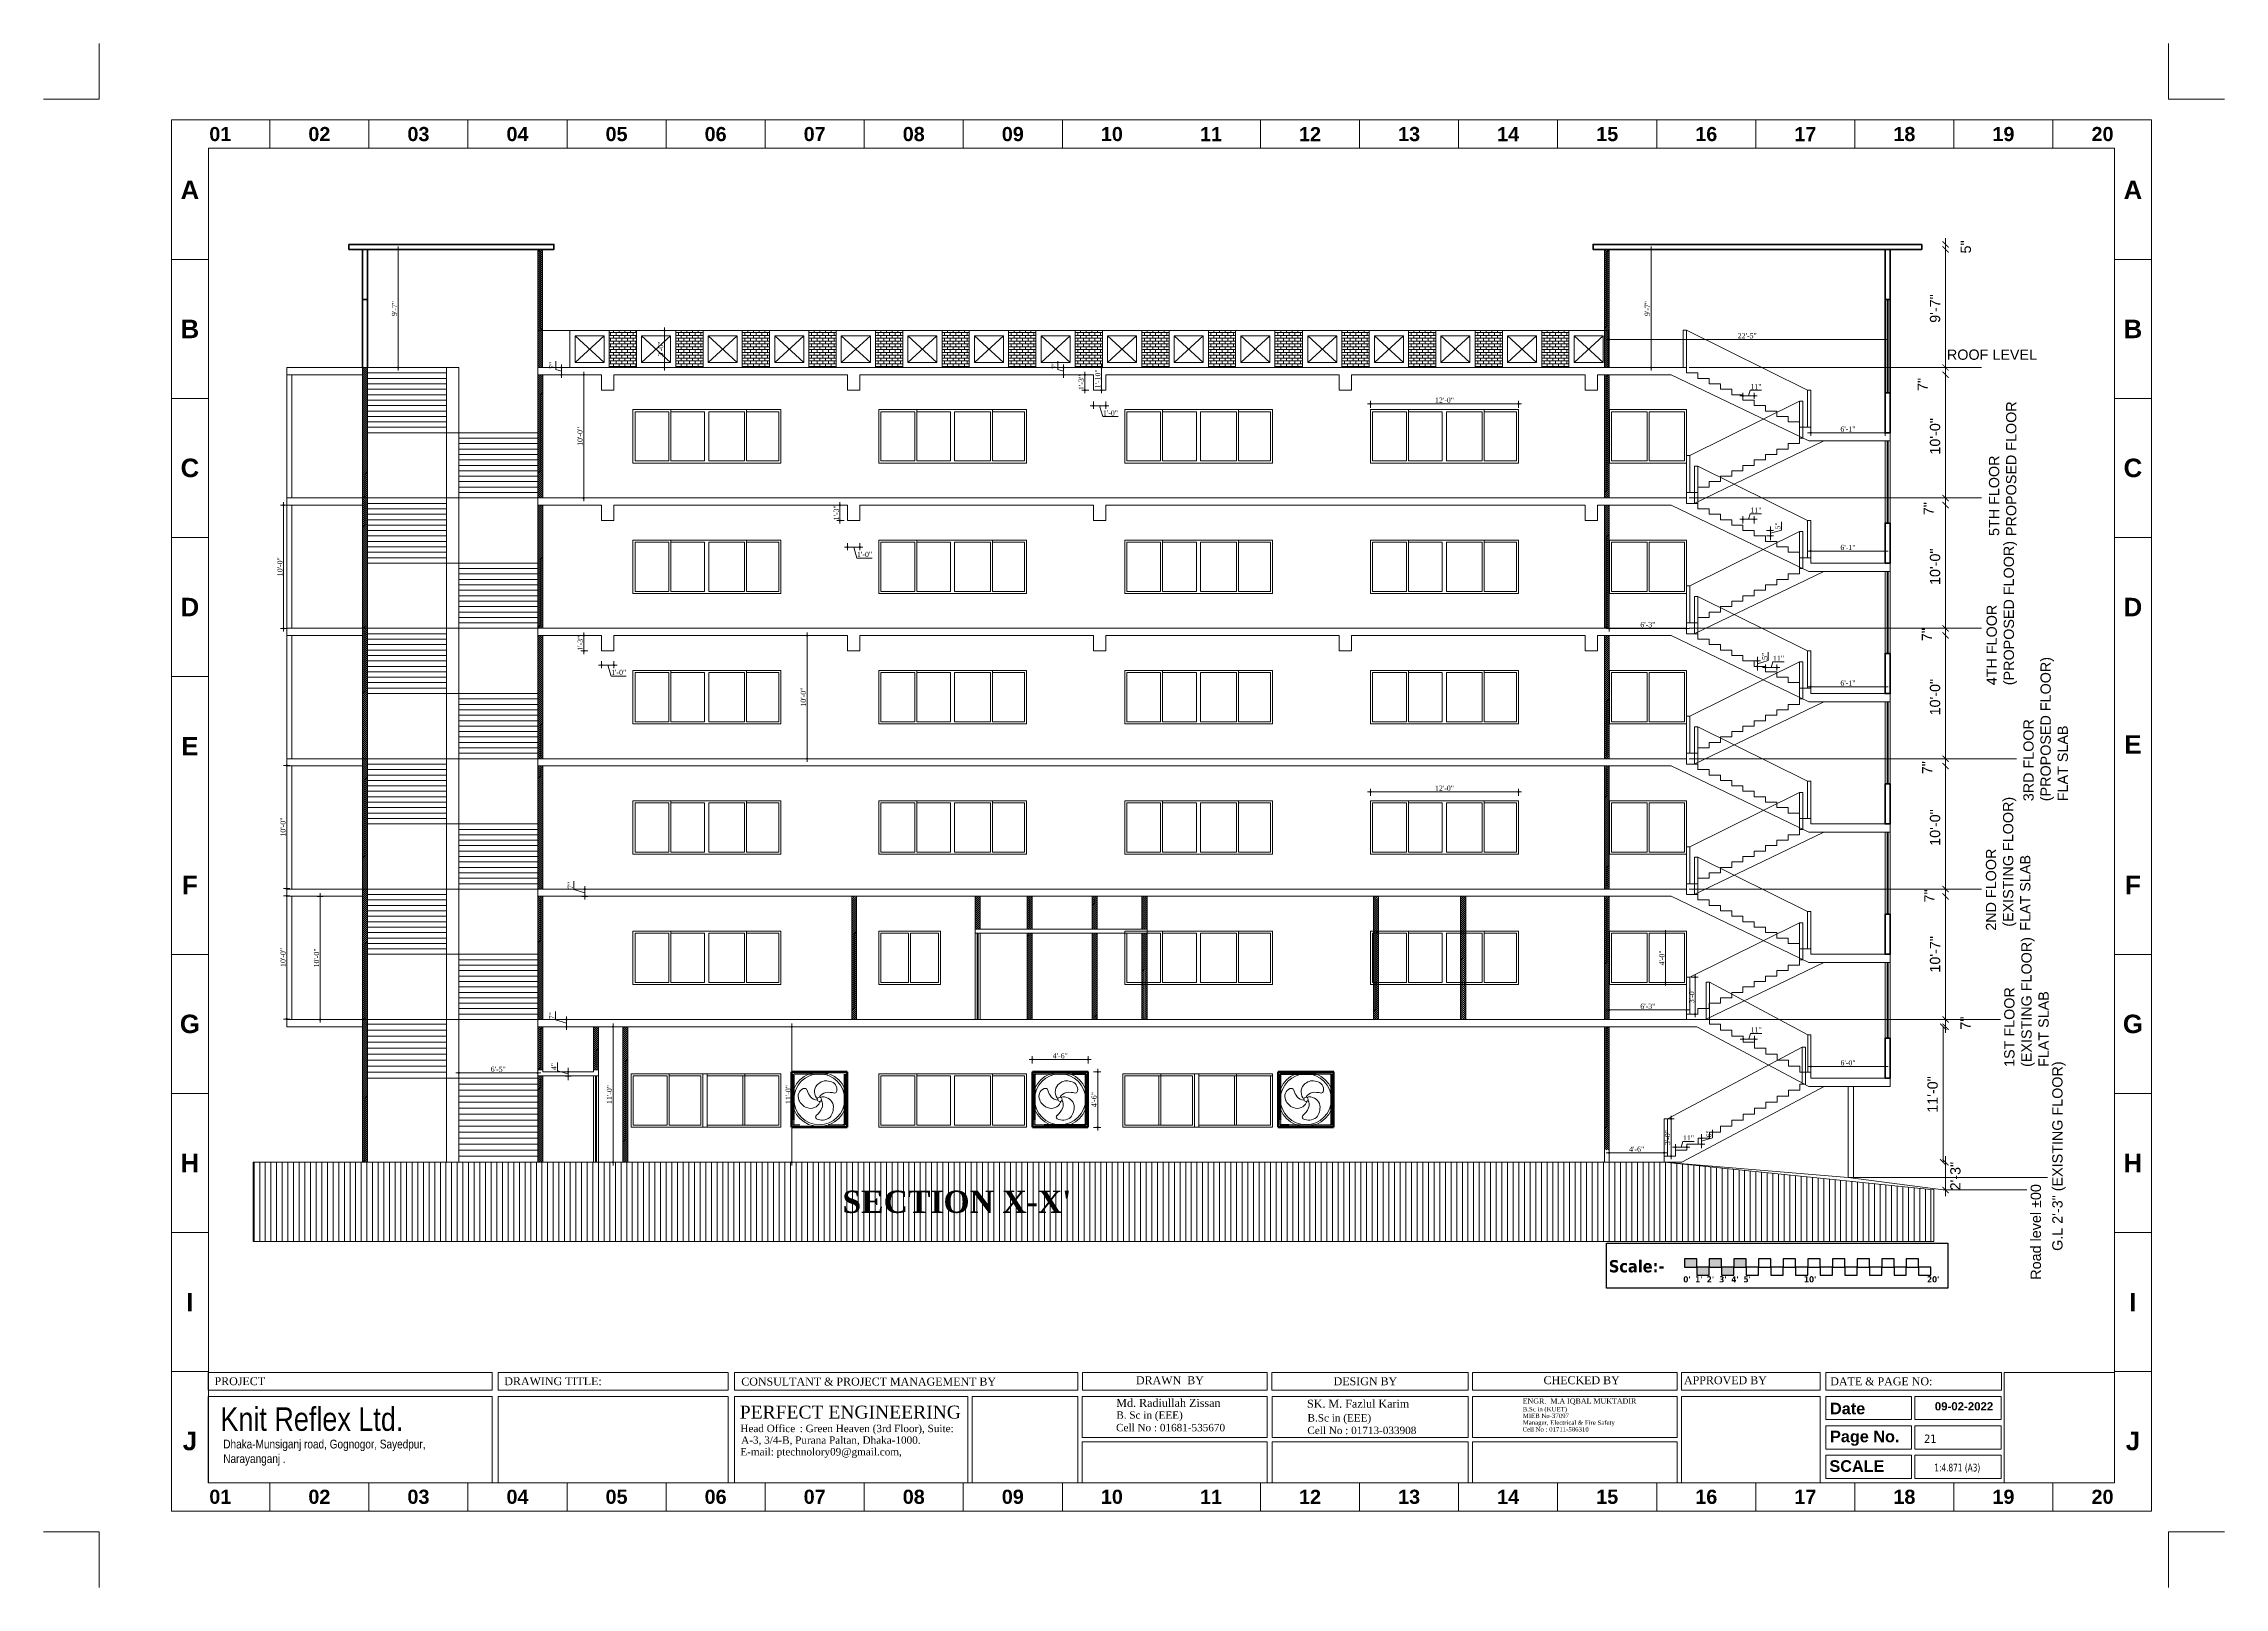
# Model space of a CAD drawing. Header units: inches. Extents: x -98933 to 1585249, y -3352739 to 192771.
# Drawn here: x 61899 to 64023, y 49357 to 50860 of the extents above; entities that cross this region are included whole.
import ezdxf

# ---------------------------------------------------------------- set-up
doc = ezdxf.new("R2010")
doc.units = ezdxf.units.IN
doc.header["$MEASUREMENT"] = 0
doc.header["$PDMODE"] = 35
doc.linetypes.add('BORDER2', pattern=[0.875, 0.25, -0.125, 0.25, -0.125, 0, -0.125])
doc.layers.get('0').update_dxf_attribs({"lineweight": 0})
doc.layers.get('Defpoints').update_dxf_attribs({"lineweight": 0})
doc.layers.add('-TB', color=7, linetype='Continuous')
for name, color, linetype, lineweight in [('AN-TEXT', 251, 'Continuous', 15), ('COLUMN-2', 102, 'Continuous', 0), ('DIM 01', 250, 'Continuous', 9), ('DIM.', 251, 'Continuous', 5), ('DIM_WORKING', 7, 'Continuous', 0), ('FF-VALVES', 170, 'Continuous', 18), ('FIX', 251, 'Continuous', 0), ('FUR', 36, 'Continuous', 0), ('FURNITURE', 144, 'Continuous', 0), ('Inline', 7, 'Continuous', 0), ('Intercom Conduit', 40, 'Continuous', 0), ('Layer1', 134, 'Continuous', 0), ('normal', 3, 'Continuous', 0), ('Outline', 7, 'Continuous', 0), ('Rack', 160, 'BORDER2', 0), ('Scale', 7, 'Continuous', 0), ('Scale_Text', 7, 'Continuous', 0), ('St_Rod-Dim', 190, 'Continuous', 0), ('Stair', 171, 'Continuous', 0), ('Text', 7, 'Continuous', 0), ('TEXT_TITLEBOX', 7, 'Continuous', 13), ('Titelblk', 7, 'Continuous', 25), ('TITLE', 7, 'Continuous', 20), ('Win', 5, 'Continuous', 0)]:
    doc.layers.add(name, color=color, linetype=linetype, lineweight=lineweight)
doc.styles.add('10IN', font='arial.ttf', dxfattribs={"height": 10})
doc.styles.add('arial narrow', font='tahoma.ttf')
doc.styles.add('isop', font='isocpeur.ttf')
doc.styles.add('MONOTEXT', font='txt')
doc.styles.add('REG', font='times.ttf')
doc.styles.add('SHT-TEXT-1', font='times.ttf', dxfattribs={"height": 12})
doc.styles.get("Standard").update_dxf_attribs({"font": 'arialbd.ttf', "height": 24})
doc.styles.add('SX', font='arial.ttf')
doc.styles.add('TEXT', font='arial.ttf')
doc.dimstyles.new('Dim-Pres', dxfattribs={"dimtxt": 5.5, "dimasz": 2, "dimexe": 1.5, "dimexo": 1.5, "dimgap": 1, "dimtad": 3, "dimdec": 0, "dimzin": 3, "dimdsep": 46, "dimlunit": 4, "dimtxsty": 'REG', "dimblk": 'point', "dimcen": 2, "dimclrd": 256, "dimclre": 256, "dimclrt": 7, "dimadec": 0, "dimazin": 0, "dimtfac": 0.75, "dimtdec": 0, "dimtmove": 1, "dimatfit": 3, "dimldrblk": 'point', "dimfxl": 0, "dimtolj": 1, "dimtzin": 0, "dimlwd": -1, "dimlwe": -1, "dimarcsym": 1})
doc.dimstyles.new('DIM1', dxfattribs={"dimtxt": 15, "dimasz": 24, "dimexe": 0, "dimexo": 0, "dimgap": 20, "dimtad": 0, "dimdec": 0, "dimzin": 3, "dimdsep": 46, "dimlunit": 3, "dimtxsty": 'SX', "dimblk": 'OPEN30', "dimcen": 0, "dimse1": 1, "dimse2": 1, "dimclrd": 256, "dimclrt": 2, "dimadec": 0, "dimazin": 0, "dimtfac": 1, "dimtdec": 0, "dimtmove": 2, "dimatfit": 0, "dimldrblk": 'OPEN30', "dimfxl": 1, "dimtvp": 1, "dimtolj": 1, "dimtzin": 3, "dimlwd": -1, "dimarcsym": 0})
pattern_1 = [(45, (65444.7574, 50031.3575), (-0.9722718, 0.9722718), [])]
pattern_2 = [(45, (63307.6479, 49880.0689), (-0.9722718, 0.9722718), [])]
pattern_3 = [(45, (63307.6479, 50007.0689), (-0.9722718, 0.9722718), [])]
pattern_4 = [(45, (63307.6479, 50134.0689), (-0.9722718, 0.9722718), [])]
pattern_5 = [(45, (63307.6479, 50261.0689), (-0.9722718, 0.9722718), [])]
pattern_6 = [(45, (63307.6479, 50388.0689), (-0.9722718, 0.9722718), [])]
pattern_7 = [(0, (55878.6131, 50031.3575), (0, 2.75), []), (90, (55878.613, 50031.3575), (-5.5, 3e-16), [2.75, -2.75]), (90, (55881.363, 50031.3575), (-5.5, 3e-16), [-2.75, 2.75])]

msp = doc.modelspace()

# ---------------------------------------------------------------- texts
at = {"layer": '-TB', "lineweight": 0, "insert": (63730.59, 49505.37), "char_height": 8.106, "width": 41.7238, "attachment_point": 1, "style": 'arial narrow'}
msp.add_mtext('21', dxfattribs=at)
at = {"insert": (62676.98, 49731.96), "char_height": 21.6976, "width": 847.4634, "attachment_point": 4}
msp.add_mtext("{\\fTimes New Roman|b1|i0|c0|p18;SECTION X-X'}", dxfattribs=at)
at = {"layer": 'AN-TEXT', "lineweight": 25, "attachment_point": 1, "style": 'isop'}
for s, insert, char_height, width in [('{\\fTahoma|b1|i0|c0|p34;\\C7;Scale:-}', (63423.5, 49675.36), 12, 50.5478), ("{\\fTahoma|b1|i0|c0|p34;\\C7;0'}", (63496.01, 49659.62), 6, 8.2447), ("{\\fTahoma|b1|i0|c0|p34;\\C7;1'}", (63507.56, 49659.62), 6, 8.2447), ("{\\fTahoma|b1|i0|c0|p34;\\C7;2'}", (63518.9, 49659.62), 6, 8.2447), ("{\\fTahoma|b1|i0|c0|p34;\\C7;3'}", (63531.04, 49659.62), 6, 8.2447), ("{\\fTahoma|b1|i0|c0|p34;\\C7;4'}", (63542.88, 49659.62), 6, 8.2447), ("{\\fTahoma|b1|i0|c0|p34;\\C7;5'}", (63554.71, 49659.62), 6, 8.2447), ("{\\fTahoma|b1|i0|c0|p34;\\C7;10'}", (63613.57, 49659.62), 6, 8.2447), ("{\\fTahoma|b1|i0|c0|p34;\\C7;20'}", (63733.4, 49659.62), 6, 8.2447)]:
    msp.add_mtext(s, dxfattribs=dict(at, insert=insert, char_height=char_height, width=width))
at = {"layer": 'DIM.', "color": 5, "lineweight": 13, "insert": (62160.15, 49501.18), "char_height": 22.9442, "width": 621.5025, "attachment_point": 5, "style": 'TEXT'}
msp.add_mtext('{\\fArial Narrow|b0|i0|c0|p34;Knit Reflex Ltd.\\C256;\\P\\pt8.61233;\\fSwis721 BT|b1|i0|c0|p34;\\C7; }', dxfattribs=at)
at = {"layer": 'DIM_WORKING', "ltscale": 30, "insert": (63752.83, 50562.18), "char_height": 10, "width": 109.9032, "attachment_point": 1, "style": '10IN'}
msp.add_mtext('ROOF LEVEL', dxfattribs=at)
at = {"layer": 'DIM_WORKING', "ltscale": 30, "char_height": 10, "attachment_point": 1, "rotation": 90, "style": '10IN'}
for s, insert, width in [('5TH FLOOR \\PPROPOSED FLOOR', (63793.74, 50380.53), 248.1951), ('4TH FLOOR\\P(PROPOSED FLOOR)', (63791.42, 50235.23), 252.5663), ('3RD FLOOR \\P(PROPOSED FLOOR) \\PFLAT SLAB', (63827.28, 50122.26), 193.6104), ('2ND FLOOR\\P (EXISTING FLOOR) \\PFLAT SLAB', (63790.77, 49996.11), 180.3913), ('1ST FLOOR\\P(EXISTING FLOOR) FLAT SLAB', (63808.62, 49863.46), 158.9931), ('G.L 2\'-3" (EXISTING FLOOR) ', (63855.41, 49684.26), 258.5511), ('Road level %%P00', (63834.4, 49656.22), 109.9032)]:
    msp.add_mtext(s, dxfattribs=dict(at, insert=insert, width=width))
at = {"layer": 'FF-VALVES', "color": 7, "style": 'arial narrow', "width": 0.8}
msp.add_text('1:4.871 (A3)', height=7.5742, dxfattribs=at).set_placement((63740.54, 49469.43))
at = {"layer": 'Text', "color": 56, "insert": (62073.86, 49487.75), "char_height": 8.522, "width": 326.6868, "attachment_point": 4, "style": 'MONOTEXT'}
msp.add_mtext('{\\fArial Narrow|b0|i0|c0|p34;\\C7;Dhaka-Munsiganj road, Gognogor, Sayedpur, \\PNarayanganj .}', dxfattribs=at)
at = {"layer": 'TEXT_TITLEBOX', "lineweight": 25, "style": 'SHT-TEXT-1'}
for s, height, p in [('PROJECT', 7.722, (62065.3, 49553.5)), ('DRAWING TITLE:', 7.7219, (62347.62, 49553.5)), ('CONSULTANT & PROJECT MANAGEMENT BY', 7.7219, (62578.43, 49553.13)), ('DRAWN  BY', 7.722, (62962.88, 49554.4)), ('DESIGN BY', 7.722, (63155.41, 49553.46)), ('CHECKED BY', 7.722, (63359.9, 49554.47)), ('APPROVED BY', 7.7219, (63496.69, 49554.43)), ('DATE & PAGE NO:', 7.7219, (63639.19, 49553.37)), ('Md. Radiullah Zissan', 7.7858, (62943.66, 49532.33)), ('SK. M. Fazlul Karim', 7.7858, (63129.47, 49531.54)), ('ENGR.  M.A IQBAL MUKTADIR', 5.0752, (63339.58, 49535.51)), ('Cell No : 01681-535670', 7.209, (62943.51, 49508.59)), ('B. Sc in (EEE)', 7.209, (62943.72, 49520.79)), ('B.Sc in (EEE)', 7.209, (63130.01, 49518.06)), ('B.Sc in (KUET)', 4.3248, (63339.63, 49527.97)), ('MIEB No-37097', 4.3248, (63339.63, 49521.48)), ('Manager, Electrical & Fire Safety', 4.3248, (63339.63, 49514.88)), ('Cell No : 01713-033908', 7.209, (63129.81, 49505.87)), ('Cell No : 01711-586310', 4.3248, (63339.5, 49508.28))]:
    msp.add_text(s, height=height, dxfattribs=at).set_placement(p)
at = {"layer": 'TEXT_TITLEBOX', "color": 1, "lineweight": 25, "style": 'SHT-TEXT-1'}
msp.add_text('PERFECT ENGINEERING', height=12.6149, dxfattribs=at).set_placement((62576.96, 49520.96))
at = {"layer": 'TEXT_TITLEBOX', "lineweight": 25}
for s, height, p in [('Date', 11.303, (63638.96, 49525.12)), ('09-02-2022', 7.966, (63741, 49528.94)), ('Page No.', 11.303, (63638.97, 49497.92))]:
    msp.add_text(s, height=height, dxfattribs=at).set_placement(p)
at = {"layer": 'TEXT_TITLEBOX', "color": 7, "lineweight": 25, "style": 'SHT-TEXT-1'}
for s, p in [('Head Office', (62577.49, 49507.75)), ('A-3, 3/4-B, Purana Paltan, Dhaka-1000.', (62578.29, 49496.4)), (': Green Heaven (3rd Floor), Suite:', (62635.36, 49507.75)), ('E-mail: ptechnolory09@gmail.com,', (62577.51, 49485.05))]:
    msp.add_text(s, height=7.2085, dxfattribs=at).set_placement(p)
at = {"layer": 'TEXT_TITLEBOX', "color": 1, "lineweight": 25}
msp.add_text('SCALE', height=11.303, dxfattribs=at).set_placement((63638.38, 49469.06))

# ---------------------------------------------------------------- blocks, each defined once
blk = doc.blocks.new('g8')
at = {"layer": 'Rack', "lineweight": 50}
for p, q in [((-2237.1, -159.9), (-2182.8, -159.9)), ((-2183.1, -159.9), (-2237.1, -159.9)), ((-2237.1, -159.9), (-2237.1, -213.9)), ((-2237.1, -159.9), (-2183.1, -159.9)), ((-2237.1, -213.9), (-2237.1, -159.9)), ((-2185.1, -161.9), (-2235.1, -161.9)), ((-2235.1, -161.9), (-2235.1, -211.9)), ((-2185.1, -211.9), (-2185.1, -161.9)), ((-2183.1, -213.9), (-2183.1, -159.9)), ((-2183.1, -159.9), (-2183.1, -213.9)), ((-2235.1, -211.9), (-2185.1, -211.9)), ((-2237.1, -213.9), (-2183.1, -213.9)), ((-2183.1, -213.9), (-2237.1, -213.9))]:
    blk.add_line(p, q, dxfattribs=at)
at = {"layer": 'St_Rod-Dim'}
blk.add_circle((-2210.1, -186.6), 2.02, dxfattribs=at)
for centre, radius, start, end in [((-2203.4, -179.6), 11, 70.7391, 131.6508), ((-2200.8, -177), 7.85, 348.2059, 82.7337), ((-2222.3, -183.8), 8.37, 113.8965, 204.4167), ((-2218.3, -182.8), 12.5, 201.2148, 251.6296), ((-2224.6, -178.8), 2.84, 17.3144, 113.2837), ((-2218.4, -186.1), 9.37, 245.7129, 338.3531), ((-2204.7, -173.2), 17.8, 195.2348, 218.034), ((-2211.9, -178.3), 9.06, 220.7485, 268.9735), ((-2205, -179.4), 9.83, 125.4573, 215.8641), ((-2223.6, -197.1), 15.9, 43.6993, 48.22), ((-2202, -188.8), 9.06, 100.7485, 152.5432), ((-2213.5, -187.1), 4.53, 327.6772, 343.0738), ((-2206.3, -190.1), 5.87, 101.2698, 117.9225), ((-2216, -192.1), 9.06, 340.7485, 31.1918), ((-2206.5, -194.5), 10.2, 9.7352, 95.063), ((-2201.6, -205.5), 25.7, 75.7203, 94.6558), ((-2195.4, -178.3), 2.32, 273.6175, 350.812), ((-2211.7, -203.9), 2.07, 127.2768, 232.9032), ((-2225.2, -187.3), 19.3, 309.0599, 336.2334), ((-2207.5, -194.1), 12.8, 244.4787, 306.4705), ((-2211.6, -194.6), 15.2, 320.2443, 6.8013)]:
    blk.add_arc(centre, radius, start, end, dxfattribs=at)
at = {"layer": 'Win'}
for radius in [26.7, 24.8]:
    blk.add_circle((-2210.1, -186.6), radius, dxfattribs=at)
blk = doc.blocks.new('_ArchTick')
at = {"color": 0, "linetype": 'ByBlock', "const_width": 0.15}
blk.add_lwpolyline([(-0.5, -0.5), (0.5, 0.5)], dxfattribs=at)
blk = doc.blocks.new('*D604')
at = {"layer": 'Defpoints', "color": 0, "ltscale": 30, "transparency": 16777216}
for p in [(63494.4, 49909.6), (63509.2, 49902.6), (63751.5, 49902.6)]:
    blk.add_point(p, dxfattribs=at)
at = {"layer": 'DIM_WORKING', "ltscale": 30, "transparency": 16777216}
for p, q in [((63751.5, 49909.6), (63751.5, 49915.6)), ((63751.5, 49909.6), (63751.5, 49902.6)), ((63751.5, 49902.6), (63751.5, 49896.6))]:
    blk.add_line(p, q, dxfattribs=at)
at = {"layer": 'DIM_WORKING', "ltscale": 30, "transparency": 16777216, "xscale": 6, "yscale": 6, "zscale": 6}
for p, rotation in [((63751.5, 49909.6), 270), ((63751.5, 49902.6), 90)]:
    blk.add_blockref('_ArchTick', p, dxfattribs=dict(at, rotation=rotation))
at = {"layer": 'DIM_WORKING', "ltscale": 30, "transparency": 16777216, "insert": (63771, 49906.1), "char_height": 10, "attachment_point": 5, "rotation": 90, "style": '10IN'}
blk.add_mtext('\\A1;7"', dxfattribs=at)
blk = doc.blocks.new('*D605')
at = {"layer": 'Defpoints', "color": 0, "ltscale": 30, "transparency": 16777216}
for p in [(63508.9, 49909.6), (63509.2, 49902.6), (63751.5, 49909.6)]:
    blk.add_point(p, dxfattribs=at)
at = {"layer": 'DIM_WORKING', "ltscale": 30, "transparency": 16777216}
for p, q in [((63751.5, 49909.6), (63751.5, 49915.6)), ((63751.5, 49902.6), (63751.5, 49909.6)), ((63751.5, 49902.6), (63751.5, 49896.6))]:
    blk.add_line(p, q, dxfattribs=at)
at = {"layer": 'DIM_WORKING', "ltscale": 30, "transparency": 16777216, "xscale": 6, "yscale": 6, "zscale": 6}
for p, rotation in [((63751.5, 49909.6), 270), ((63751.5, 49902.6), 90)]:
    blk.add_blockref('_ArchTick', p, dxfattribs=dict(at, rotation=rotation))
at = {"layer": 'DIM_WORKING', "ltscale": 30, "transparency": 16777216, "insert": (63771, 49906.1), "char_height": 10, "attachment_point": 5, "rotation": 90, "style": '10IN'}
blk.add_mtext('\\A1;7"', dxfattribs=at)
blk = doc.blocks.new('*D606')
at = {"layer": 'Defpoints', "color": 0, "ltscale": 30, "transparency": 16777216}
for p in [(63484.2, 50036.6), (63751.5, 50036.6), (63508.9, 49909.6)]:
    blk.add_point(p, dxfattribs=at)
at = {"layer": 'DIM_WORKING', "ltscale": 30, "transparency": 16777216}
blk.add_line((63751.5, 49909.6), (63751.5, 50036.6), dxfattribs=at)
at = {"layer": 'DIM_WORKING', "ltscale": 30, "transparency": 16777216, "xscale": 6, "yscale": 6, "zscale": 6}
for p, rotation in [((63751.5, 50036.6), 90), ((63751.5, 49909.6), 270)]:
    blk.add_blockref('_ArchTick', p, dxfattribs=dict(at, rotation=rotation))
at = {"layer": 'DIM_WORKING', "ltscale": 30, "transparency": 16777216, "insert": (63741.3, 49973.1), "char_height": 10, "attachment_point": 5, "rotation": 90, "style": '10IN'}
blk.add_mtext('\\A1;10\'-7"', dxfattribs=at)
blk = doc.blocks.new('*D607')
at = {"layer": 'Defpoints', "color": 0, "ltscale": 30, "transparency": 16777216}
for p in [(63483.1, 50036.6), (63484.2, 50029.6), (63751.5, 50036.6)]:
    blk.add_point(p, dxfattribs=at)
at = {"layer": 'DIM_WORKING', "ltscale": 30, "transparency": 16777216}
blk.add_line((63751.5, 50029.6), (63751.5, 50036.6), dxfattribs=at)
at = {"layer": 'DIM_WORKING', "ltscale": 30, "transparency": 16777216, "xscale": 6, "yscale": 6, "zscale": 6}
for p, rotation in [((63751.5, 50036.6), 90), ((63751.5, 50029.6), 270)]:
    blk.add_blockref('_ArchTick', p, dxfattribs=dict(at, rotation=rotation))
at = {"layer": 'DIM_WORKING', "ltscale": 30, "transparency": 16777216, "insert": (63735.7, 50030), "char_height": 10, "attachment_point": 5, "rotation": 90, "style": '10IN'}
blk.add_mtext('\\A1;7"', dxfattribs=at)
blk = doc.blocks.new('*D608')
at = {"layer": 'Defpoints', "color": 0, "ltscale": 30, "transparency": 16777216}
for p in [(63484.2, 50156.6), (63751.5, 50156.6), (63483.1, 50036.6)]:
    blk.add_point(p, dxfattribs=at)
at = {"layer": 'DIM_WORKING', "ltscale": 30, "transparency": 16777216}
blk.add_line((63751.5, 50036.6), (63751.5, 50156.6), dxfattribs=at)
at = {"layer": 'DIM_WORKING', "ltscale": 30, "transparency": 16777216, "xscale": 6, "yscale": 6, "zscale": 6}
for p, rotation in [((63751.5, 50156.6), 90), ((63751.5, 50036.6), 270)]:
    blk.add_blockref('_ArchTick', p, dxfattribs=dict(at, rotation=rotation))
at = {"layer": 'DIM_WORKING', "ltscale": 30, "transparency": 16777216, "insert": (63741.3, 50096.6), "char_height": 10, "attachment_point": 5, "rotation": 90, "style": '10IN'}
blk.add_mtext('\\A1;10\'-0"', dxfattribs=at)
blk = doc.blocks.new('*D609')
at = {"layer": 'Defpoints', "color": 0, "ltscale": 30, "transparency": 16777216}
for p in [(63484.2, 50156.6), (63484.9, 50163.6), (63751.5, 50163.6)]:
    blk.add_point(p, dxfattribs=at)
at = {"layer": 'DIM_WORKING', "ltscale": 30, "transparency": 16777216}
for p, q in [((63751.5, 50163.6), (63751.5, 50169.6)), ((63751.5, 50156.6), (63751.5, 50163.6)), ((63751.5, 50156.6), (63751.5, 50150.6))]:
    blk.add_line(p, q, dxfattribs=at)
at = {"layer": 'DIM_WORKING', "ltscale": 30, "transparency": 16777216, "xscale": 6, "yscale": 6, "zscale": 6}
for p, rotation in [((63751.5, 50163.6), 270), ((63751.5, 50156.6), 90)]:
    blk.add_blockref('_ArchTick', p, dxfattribs=dict(at, rotation=rotation))
at = {"layer": 'DIM_WORKING', "ltscale": 30, "transparency": 16777216, "insert": (63733.6, 50154.9), "char_height": 10, "attachment_point": 5, "rotation": 90, "style": '10IN'}
blk.add_mtext('\\A1;7"', dxfattribs=at)
blk = doc.blocks.new('*D610')
at = {"layer": 'Defpoints', "color": 0, "ltscale": 30, "transparency": 16777216}
for p in [(62442.1, 50283.6), (63751.5, 50283.6), (63484.9, 50163.6)]:
    blk.add_point(p, dxfattribs=at)
at = {"layer": 'DIM_WORKING', "ltscale": 30, "transparency": 16777216}
blk.add_line((63751.5, 50163.6), (63751.5, 50283.6), dxfattribs=at)
at = {"layer": 'DIM_WORKING', "ltscale": 30, "transparency": 16777216, "xscale": 6, "yscale": 6, "zscale": 6}
for p, rotation in [((63751.5, 50283.6), 90), ((63751.5, 50163.6), 270)]:
    blk.add_blockref('_ArchTick', p, dxfattribs=dict(at, rotation=rotation))
at = {"layer": 'DIM_WORKING', "ltscale": 30, "transparency": 16777216, "insert": (63741.3, 50223.6), "char_height": 10, "attachment_point": 5, "rotation": 90, "style": '10IN'}
blk.add_mtext('\\A1;10\'-0"', dxfattribs=at)
blk = doc.blocks.new('*D611')
at = {"layer": 'Defpoints', "color": 0, "ltscale": 30, "transparency": 16777216}
for p in [(62442.1, 50283.6), (63483.5, 50290.6), (63751.5, 50290.6)]:
    blk.add_point(p, dxfattribs=at)
at = {"layer": 'DIM_WORKING', "ltscale": 30, "transparency": 16777216}
blk.add_line((63751.5, 50283.6), (63751.5, 50290.6), dxfattribs=at)
at = {"layer": 'DIM_WORKING', "ltscale": 30, "transparency": 16777216, "xscale": 6, "yscale": 6, "zscale": 6}
for p, rotation in [((63751.5, 50290.6), 90), ((63751.5, 50283.6), 270)]:
    blk.add_blockref('_ArchTick', p, dxfattribs=dict(at, rotation=rotation))
at = {"layer": 'DIM_WORKING', "ltscale": 30, "transparency": 16777216, "insert": (63733.3, 50284.5), "char_height": 10, "attachment_point": 5, "rotation": 90, "style": '10IN'}
blk.add_mtext('\\A1;7"', dxfattribs=at)
blk = doc.blocks.new('*D612')
at = {"layer": 'Defpoints', "color": 0, "ltscale": 30, "transparency": 16777216}
for p in [(63484.2, 50410.6), (63751.5, 50410.6), (63483.5, 50290.6)]:
    blk.add_point(p, dxfattribs=at)
at = {"layer": 'DIM_WORKING', "ltscale": 30, "transparency": 16777216}
blk.add_line((63751.5, 50290.6), (63751.5, 50410.6), dxfattribs=at)
at = {"layer": 'DIM_WORKING', "ltscale": 30, "transparency": 16777216, "xscale": 6, "yscale": 6, "zscale": 6}
for p, rotation in [((63751.5, 50410.6), 90), ((63751.5, 50290.6), 270)]:
    blk.add_blockref('_ArchTick', p, dxfattribs=dict(at, rotation=rotation))
at = {"layer": 'DIM_WORKING', "ltscale": 30, "transparency": 16777216, "insert": (63741.3, 50350.6), "char_height": 10, "attachment_point": 5, "rotation": 90, "style": '10IN'}
blk.add_mtext('\\A1;10\'-0"', dxfattribs=at)
blk = doc.blocks.new('*D613')
at = {"layer": 'Defpoints', "color": 0, "ltscale": 30, "transparency": 16777216}
for p in [(63484.2, 50410.6), (63485.9, 50417.6), (63751.5, 50417.6)]:
    blk.add_point(p, dxfattribs=at)
at = {"layer": 'DIM_WORKING', "ltscale": 30, "transparency": 16777216}
for p, q in [((63751.5, 50417.6), (63751.5, 50423.6)), ((63751.5, 50410.6), (63751.5, 50417.6)), ((63751.5, 50410.6), (63751.5, 50404.6))]:
    blk.add_line(p, q, dxfattribs=at)
at = {"layer": 'DIM_WORKING', "ltscale": 30, "transparency": 16777216, "xscale": 6, "yscale": 6, "zscale": 6}
for p, rotation in [((63751.5, 50417.6), 270), ((63751.5, 50410.6), 90)]:
    blk.add_blockref('_ArchTick', p, dxfattribs=dict(at, rotation=rotation))
at = {"layer": 'DIM_WORKING', "ltscale": 30, "transparency": 16777216, "insert": (63735, 50407.2), "char_height": 10, "attachment_point": 5, "rotation": 90, "style": '10IN'}
blk.add_mtext('\\A1;7"', dxfattribs=at)
blk = doc.blocks.new('*D614')
at = {"layer": 'Defpoints', "color": 0, "ltscale": 30, "transparency": 16777216}
for p in [(63484.2, 50537.6), (63751.5, 50537.6), (63485.9, 50417.6)]:
    blk.add_point(p, dxfattribs=at)
at = {"layer": 'DIM_WORKING', "ltscale": 30, "transparency": 16777216}
blk.add_line((63751.5, 50417.6), (63751.5, 50537.6), dxfattribs=at)
at = {"layer": 'DIM_WORKING', "ltscale": 30, "transparency": 16777216, "xscale": 6, "yscale": 6, "zscale": 6}
for p, rotation in [((63751.5, 50537.6), 90), ((63751.5, 50417.6), 270)]:
    blk.add_blockref('_ArchTick', p, dxfattribs=dict(at, rotation=rotation))
at = {"layer": 'DIM_WORKING', "ltscale": 30, "transparency": 16777216, "insert": (63741.3, 50477.6), "char_height": 10, "attachment_point": 5, "rotation": 90, "style": '10IN'}
blk.add_mtext('\\A1;10\'-0"', dxfattribs=at)
blk = doc.blocks.new('*D615')
at = {"layer": 'Defpoints', "color": 0, "ltscale": 30, "transparency": 16777216}
for p in [(63482.9, 50544.6), (63484.2, 50537.6), (63751.5, 50544.6)]:
    blk.add_point(p, dxfattribs=at)
at = {"layer": 'DIM_WORKING', "ltscale": 30, "transparency": 16777216}
for p, q in [((63751.5, 50544.6), (63751.5, 50550.6)), ((63751.5, 50537.6), (63751.5, 50544.6)), ((63751.5, 50537.6), (63751.5, 50531.6))]:
    blk.add_line(p, q, dxfattribs=at)
at = {"layer": 'DIM_WORKING', "ltscale": 30, "transparency": 16777216, "xscale": 6, "yscale": 6, "zscale": 6}
for p, rotation in [((63751.5, 50544.6), 270), ((63751.5, 50537.6), 90)]:
    blk.add_blockref('_ArchTick', p, dxfattribs=dict(at, rotation=rotation))
at = {"layer": 'DIM_WORKING', "ltscale": 30, "transparency": 16777216, "insert": (63729.2, 50528.2), "char_height": 10, "attachment_point": 5, "rotation": 90, "style": '10IN'}
blk.add_mtext('\\A1;7"', dxfattribs=at)
blk = doc.blocks.new('*D616')
at = {"layer": 'Defpoints', "color": 0, "ltscale": 30, "transparency": 16777216}
for p in [(63501.7, 50659.6), (63751.5, 50659.6), (63482.9, 50544.6)]:
    blk.add_point(p, dxfattribs=at)
at = {"layer": 'DIM_WORKING', "ltscale": 30, "transparency": 16777216}
blk.add_line((63751.5, 50544.6), (63751.5, 50659.6), dxfattribs=at)
at = {"layer": 'DIM_WORKING', "ltscale": 30, "transparency": 16777216, "xscale": 6, "yscale": 6, "zscale": 6}
for p, rotation in [((63751.5, 50659.6), 90), ((63751.5, 50544.6), 270)]:
    blk.add_blockref('_ArchTick', p, dxfattribs=dict(at, rotation=rotation))
at = {"layer": 'DIM_WORKING', "ltscale": 30, "transparency": 16777216, "insert": (63741.3, 50602.1), "char_height": 10, "attachment_point": 5, "rotation": 90, "style": '10IN'}
blk.add_mtext('\\A1;9\'-7"', dxfattribs=at)
blk = doc.blocks.new('*D617')
at = {"layer": 'Defpoints', "color": 0, "ltscale": 30, "transparency": 16777216}
for p in [(63501.7, 50664.6), (63751.5, 50664.6), (63501.7, 50659.6)]:
    blk.add_point(p, dxfattribs=at)
at = {"layer": 'DIM_WORKING', "ltscale": 30, "transparency": 16777216}
for p, q in [((63751.5, 50664.6), (63751.5, 50670.6)), ((63751.5, 50659.6), (63751.5, 50664.6)), ((63751.5, 50659.6), (63751.5, 50653.6))]:
    blk.add_line(p, q, dxfattribs=at)
at = {"layer": 'DIM_WORKING', "ltscale": 30, "transparency": 16777216, "xscale": 6, "yscale": 6, "zscale": 6}
for p, rotation in [((63751.5, 50664.6), 270), ((63751.5, 50659.6), 90)]:
    blk.add_blockref('_ArchTick', p, dxfattribs=dict(at, rotation=rotation))
at = {"layer": 'DIM_WORKING', "ltscale": 30, "transparency": 16777216, "insert": (63771.3, 50662.1), "char_height": 10, "attachment_point": 5, "rotation": 90, "style": '10IN'}
blk.add_mtext('\\A1;5"', dxfattribs=at)
blk = doc.blocks.new('*D618')
at = {"layer": 'Defpoints', "color": 0, "ltscale": 30, "transparency": 16777216}
for p in [(63461.6, 49770.6), (63751.5, 49770.6), (63781.2, 49743.6)]:
    blk.add_point(p, dxfattribs=at)
at = {"layer": 'DIM_WORKING', "ltscale": 30, "transparency": 16777216}
for p, q in [((63751.5, 49770.6), (63751.5, 49776.6)), ((63751.5, 49743.6), (63751.5, 49770.6)), ((63751.5, 49743.6), (63751.5, 49737.6))]:
    blk.add_line(p, q, dxfattribs=at)
at = {"layer": 'DIM_WORKING', "ltscale": 30, "transparency": 16777216, "xscale": 6, "yscale": 6, "zscale": 6}
for p, rotation in [((63751.5, 49770.6), 270), ((63751.5, 49743.6), 90)]:
    blk.add_blockref('_ArchTick', p, dxfattribs=dict(at, rotation=rotation))
at = {"layer": 'DIM_WORKING', "ltscale": 30, "transparency": 16777216, "insert": (63761.1, 49757.1), "char_height": 10, "attachment_point": 5, "rotation": 90, "style": '10IN'}
blk.add_mtext('\\A1;2\'-3"', dxfattribs=at)
blk = doc.blocks.new('*D563')
at = {"layer": 'Defpoints', "color": 0, "ltscale": 30, "transparency": 16777216}
for p in [(63461.6, 49902.6), (63749.1, 49902.6), (63461.6, 49770.6)]:
    blk.add_point(p, dxfattribs=at)
at = {"layer": 'DIM_WORKING', "ltscale": 30, "transparency": 16777216}
blk.add_line((63749.1, 49770.6), (63749.1, 49902.6), dxfattribs=at)
at = {"layer": 'DIM_WORKING', "ltscale": 30, "transparency": 16777216, "xscale": 6, "yscale": 6, "zscale": 6}
for p, rotation in [((63749.1, 49902.6), 90), ((63749.1, 49770.6), 270)]:
    blk.add_blockref('_ArchTick', p, dxfattribs=dict(at, rotation=rotation))
at = {"layer": 'DIM_WORKING', "ltscale": 30, "transparency": 16777216, "insert": (63738.9, 49836.6), "char_height": 10, "attachment_point": 5, "rotation": 90, "style": '10IN'}
blk.add_mtext('\\A1;11\'-0"', dxfattribs=at)
blk = doc.blocks.new('dot')
at = {"color": 4}
for p, q in [((-1.5, 0), (1.5, 0)), ((0, 1.5), (0, -1.5))]:
    blk.add_line(p, q, dxfattribs=at)
at = {"color": 6, "const_width": 0.5}
blk.add_lwpolyline([(-0.25, 0, 1), (0.25, 0, 1)], format="xyb", close=True, dxfattribs=at)
blk = doc.blocks.new('point')
blk.add_blockref('dot', (0, 0))
blk = doc.blocks.new('*D619')
at = {"layer": 'Defpoints', "color": 0, "ltscale": 30, "transparency": 16777216}
for p in [(62442.4, 50283.6), (62425.1, 50268.6), (62442.4, 50268.6)]:
    blk.add_point(p, dxfattribs=at)
at = {"layer": 'Layer1', "ltscale": 30, "transparency": 16777216}
for p, q in [((62429.1, 50283.6), (62423.6, 50283.6)), ((62425.1, 50281.6), (62425.1, 50270.6)), ((62429.1, 50268.6), (62423.6, 50268.6))]:
    blk.add_line(p, q, dxfattribs=at)
at = {"layer": 'Layer1', "ltscale": 30, "transparency": 16777216, "xscale": 2, "yscale": 2, "zscale": 2}
for p, rotation in [((62425.1, 50283.6), 90), ((62425.1, 50268.6), 270)]:
    blk.add_blockref('point', p, dxfattribs=dict(at, rotation=rotation))
at = {"layer": 'Layer1', "color": 7, "ltscale": 30, "transparency": 16777216, "insert": (62421.6, 50276.1), "char_height": 5, "attachment_point": 5, "rotation": 90, "style": 'REG'}
blk.add_mtext('\\A1;1\'-3"', dxfattribs=at)
blk = doc.blocks.new('*D620')
at = {"layer": 'Defpoints', "color": 0, "ltscale": 30, "transparency": 16777216}
for p in [(62442.4, 50268.6), (62454.4, 50268.6), (62454.4, 50254.8)]:
    blk.add_point(p, dxfattribs=at)
at = {"layer": 'Layer1', "ltscale": 30, "transparency": 16777216}
for p, q in [((62442.4, 50258.8), (62442.4, 50253.3)), ((62444.4, 50254.8), (62452.4, 50254.8)), ((62448.4, 50254.8), (62451.6, 50244.2)), ((62451.6, 50244.2), (62466.4, 50244.2)), ((62454.4, 50258.8), (62454.4, 50253.3))]:
    blk.add_line(p, q, dxfattribs=at)
at = {"layer": 'Layer1', "ltscale": 30, "transparency": 16777216, "xscale": 2, "yscale": 2, "zscale": 2, "rotation": 180}
blk.add_blockref('point', (62442.4, 50254.8), dxfattribs=at)
at = {"layer": 'Layer1', "ltscale": 30, "transparency": 16777216, "xscale": 2, "yscale": 2, "zscale": 2}
blk.add_blockref('point', (62454.4, 50254.8), dxfattribs=at)
at = {"layer": 'Layer1', "color": 7, "ltscale": 30, "transparency": 16777216, "insert": (62459, 50247.7), "char_height": 5, "attachment_point": 5, "style": 'REG'}
blk.add_mtext('\\A1;1\'-0"', dxfattribs=at)
blk = doc.blocks.new('*D621')
at = {"layer": 'Defpoints', "color": 0, "ltscale": 30, "transparency": 16777216}
for p in [(62674.5, 50410.6), (62681.9, 50410.6), (62681.9, 50395.6)]:
    blk.add_point(p, dxfattribs=at)
at = {"layer": 'Layer1', "ltscale": 30, "transparency": 16777216}
for p, q in [((62678.5, 50410.6), (62673, 50410.6)), ((62674.5, 50397.6), (62674.5, 50408.6)), ((62678.5, 50395.6), (62673, 50395.6))]:
    blk.add_line(p, q, dxfattribs=at)
at = {"layer": 'Layer1', "ltscale": 30, "transparency": 16777216, "xscale": 2, "yscale": 2, "zscale": 2}
for p, rotation in [((62674.5, 50410.6), 90), ((62674.5, 50395.6), 270)]:
    blk.add_blockref('point', p, dxfattribs=dict(at, rotation=rotation))
at = {"layer": 'Layer1', "color": 7, "ltscale": 30, "transparency": 16777216, "insert": (62671, 50403.1), "char_height": 5, "attachment_point": 5, "rotation": 90, "style": 'REG'}
blk.add_mtext('\\A1;1\'-3"', dxfattribs=at)
blk = doc.blocks.new('*D622')
at = {"layer": 'Defpoints', "color": 0, "ltscale": 30, "transparency": 16777216}
for p in [(62681.9, 50395.6), (62693.9, 50395.6), (62693.9, 50369.6)]:
    blk.add_point(p, dxfattribs=at)
at = {"layer": 'Layer1', "ltscale": 30, "transparency": 16777216}
for p, q in [((62681.9, 50373.6), (62681.9, 50368.1)), ((62683.9, 50369.6), (62691.9, 50369.6)), ((62687.9, 50369.6), (62691.1, 50359)), ((62693.9, 50373.6), (62693.9, 50368.1)), ((62691.1, 50359), (62705.9, 50359))]:
    blk.add_line(p, q, dxfattribs=at)
at = {"layer": 'Layer1', "ltscale": 30, "transparency": 16777216, "xscale": 2, "yscale": 2, "zscale": 2, "rotation": 180}
blk.add_blockref('point', (62681.9, 50369.6), dxfattribs=at)
at = {"layer": 'Layer1', "ltscale": 30, "transparency": 16777216, "xscale": 2, "yscale": 2, "zscale": 2}
blk.add_blockref('point', (62693.9, 50369.6), dxfattribs=at)
at = {"layer": 'Layer1', "color": 7, "ltscale": 30, "transparency": 16777216, "insert": (62698.5, 50362.6), "char_height": 5, "attachment_point": 5, "style": 'REG'}
blk.add_mtext('\\A1;1\'-0"', dxfattribs=at)
blk = doc.blocks.new('*D623')
at = {"layer": 'Defpoints', "color": 0, "ltscale": 30, "transparency": 16777216}
for p in [(62913.1, 50537.6), (62921.4, 50537.6), (62921.4, 50522.6)]:
    blk.add_point(p, dxfattribs=at)
at = {"layer": 'Layer1', "ltscale": 30, "transparency": 16777216}
for p, q in [((62917.1, 50537.6), (62911.6, 50537.6)), ((62917.1, 50522.6), (62911.6, 50522.6)), ((62913.1, 50524.6), (62913.1, 50535.6))]:
    blk.add_line(p, q, dxfattribs=at)
at = {"layer": 'Layer1', "ltscale": 30, "transparency": 16777216, "xscale": 2, "yscale": 2, "zscale": 2}
for p, rotation in [((62913.1, 50537.6), 90), ((62913.1, 50522.6), 270)]:
    blk.add_blockref('point', p, dxfattribs=dict(at, rotation=rotation))
at = {"layer": 'Layer1', "color": 7, "ltscale": 30, "transparency": 16777216, "insert": (62909.6, 50530.1), "char_height": 5, "attachment_point": 5, "rotation": 90, "style": 'REG'}
blk.add_mtext('\\A1;1\'-3"', dxfattribs=at)
blk = doc.blocks.new('*D624')
at = {"layer": 'Defpoints', "color": 0, "ltscale": 30, "transparency": 16777216}
for p in [(62921.4, 50522.6), (62933.4, 50522.6), (62933.4, 50507.4)]:
    blk.add_point(p, dxfattribs=at)
at = {"layer": 'Layer1', "ltscale": 30, "transparency": 16777216}
for p, q in [((62921.4, 50511.4), (62921.4, 50505.9)), ((62923.4, 50507.4), (62931.4, 50507.4)), ((62927.4, 50507.4), (62930.6, 50496.8)), ((62930.6, 50496.8), (62945.4, 50496.8)), ((62933.4, 50511.4), (62933.4, 50505.9))]:
    blk.add_line(p, q, dxfattribs=at)
at = {"layer": 'Layer1', "ltscale": 30, "transparency": 16777216, "xscale": 2, "yscale": 2, "zscale": 2, "rotation": 180}
blk.add_blockref('point', (62921.4, 50507.4), dxfattribs=at)
at = {"layer": 'Layer1', "ltscale": 30, "transparency": 16777216, "xscale": 2, "yscale": 2, "zscale": 2}
blk.add_blockref('point', (62933.4, 50507.4), dxfattribs=at)
at = {"layer": 'Layer1', "color": 7, "ltscale": 30, "transparency": 16777216, "insert": (62938, 50500.3), "char_height": 5, "attachment_point": 5, "style": 'REG'}
blk.add_mtext('\\A1;1\'-0"', dxfattribs=at)
blk = doc.blocks.new('*D625')
at = {"layer": 'Defpoints', "color": 0, "ltscale": 30, "transparency": 16777216}
for p in [(62416.5, 50537.6), (62424.9, 50537.6), (62416.5, 50417.6)]:
    blk.add_point(p, dxfattribs=at)
at = {"layer": 'Layer1', "ltscale": 30, "transparency": 16777216}
for p, q in [((62420.9, 50537.6), (62426.4, 50537.6)), ((62424.9, 50419.6), (62424.9, 50535.6)), ((62420.9, 50417.6), (62426.4, 50417.6))]:
    blk.add_line(p, q, dxfattribs=at)
at = {"layer": 'Layer1', "ltscale": 30, "transparency": 16777216, "xscale": 2, "yscale": 2, "zscale": 2}
for p, rotation in [((62424.9, 50537.6), 90), ((62424.9, 50417.6), 270)]:
    blk.add_blockref('point', p, dxfattribs=dict(at, rotation=rotation))
at = {"layer": 'Layer1', "color": 7, "ltscale": 30, "transparency": 16777216, "insert": (62421.4, 50477.6), "char_height": 5, "attachment_point": 5, "rotation": 90, "style": 'REG'}
blk.add_mtext('\\A1;10\'-0"', dxfattribs=at)
blk = doc.blocks.new('*D564')
at = {"layer": 'Defpoints', "color": 0, "ltscale": 30, "transparency": 16777216}
for p in [(62132.6, 50410.6), (62132.6, 50410.6), (62132.6, 50290.6)]:
    blk.add_point(p, dxfattribs=at)
at = {"layer": 'Layer1', "ltscale": 30, "transparency": 16777216}
for p, q in [((62132.6, 50410.6), (62131.1, 50410.6)), ((62132.6, 50292.6), (62132.6, 50408.6)), ((62132.6, 50290.6), (62131.1, 50290.6))]:
    blk.add_line(p, q, dxfattribs=at)
at = {"layer": 'Layer1', "ltscale": 30, "transparency": 16777216, "xscale": 2, "yscale": 2, "zscale": 2}
for p, rotation in [((62132.6, 50410.6), 90), ((62132.6, 50290.6), 270)]:
    blk.add_blockref('point', p, dxfattribs=dict(at, rotation=rotation))
at = {"layer": 'Layer1', "color": 7, "ltscale": 30, "transparency": 16777216, "insert": (62129.1, 50350.6), "char_height": 5, "attachment_point": 5, "rotation": 90, "style": 'REG'}
blk.add_mtext('\\A1;10\'-0"', dxfattribs=at)
blk = doc.blocks.new('*D626')
at = {"layer": 'Defpoints', "color": 0, "ltscale": 30, "transparency": 16777216}
for p in [(62642.5, 50283.6), (62642.5, 50283.6), (62642.5, 50163.6)]:
    blk.add_point(p, dxfattribs=at)
at = {"layer": 'Layer1', "ltscale": 30, "transparency": 16777216}
for p, q in [((62642.5, 50283.6), (62641, 50283.6)), ((62642.5, 50165.6), (62642.5, 50281.6)), ((62642.5, 50163.6), (62641, 50163.6))]:
    blk.add_line(p, q, dxfattribs=at)
at = {"layer": 'Layer1', "ltscale": 30, "transparency": 16777216, "xscale": 2, "yscale": 2, "zscale": 2}
for p, rotation in [((62642.5, 50283.6), 90), ((62642.5, 50163.6), 270)]:
    blk.add_blockref('point', p, dxfattribs=dict(at, rotation=rotation))
at = {"layer": 'Layer1', "color": 7, "ltscale": 30, "transparency": 16777216, "insert": (62638.9, 50223.6), "char_height": 5, "attachment_point": 5, "rotation": 90, "style": 'REG'}
blk.add_mtext('\\A1;10\'-0"', dxfattribs=at)
blk = doc.blocks.new('*D565')
at = {"layer": 'Defpoints', "color": 0, "ltscale": 30, "transparency": 16777216}
for p in [(62135.6, 50157.1), (62135.6, 50037.1), (62135.6, 50037.1)]:
    blk.add_point(p, dxfattribs=at)
at = {"layer": 'Layer1', "ltscale": 30, "transparency": 16777216}
for p, q in [((62135.6, 50157.1), (62134.1, 50157.1)), ((62135.6, 50155.1), (62135.6, 50039.1)), ((62135.6, 50037.1), (62134.1, 50037.1))]:
    blk.add_line(p, q, dxfattribs=at)
at = {"layer": 'Layer1', "ltscale": 30, "transparency": 16777216, "xscale": 2, "yscale": 2, "zscale": 2}
for p, rotation in [((62135.6, 50157.1), 90), ((62135.6, 50037.1), 270)]:
    blk.add_blockref('point', p, dxfattribs=dict(at, rotation=rotation))
at = {"layer": 'Layer1', "color": 7, "ltscale": 30, "transparency": 16777216, "insert": (62132.1, 50097.1), "char_height": 5, "attachment_point": 5, "rotation": 90, "style": 'REG'}
blk.add_mtext('\\A1;10\'-0"', dxfattribs=at)
blk = doc.blocks.new('*D566')
at = {"layer": 'Defpoints', "color": 0, "ltscale": 30, "transparency": 16777216}
for p in [(62135.6, 50030.1), (62135.6, 50030.1), (62135.6, 49910.1)]:
    blk.add_point(p, dxfattribs=at)
at = {"layer": 'Layer1', "ltscale": 30, "transparency": 16777216}
for p, q in [((62135.6, 50030.1), (62134.1, 50030.1)), ((62135.6, 49912.1), (62135.6, 50028.1)), ((62135.6, 49910.1), (62134.1, 49910.1))]:
    blk.add_line(p, q, dxfattribs=at)
at = {"layer": 'Layer1', "ltscale": 30, "transparency": 16777216, "xscale": 2, "yscale": 2, "zscale": 2}
for p, rotation in [((62135.6, 50030.1), 90), ((62135.6, 49910.1), 270)]:
    blk.add_blockref('point', p, dxfattribs=dict(at, rotation=rotation))
at = {"layer": 'Layer1', "color": 7, "ltscale": 30, "transparency": 16777216, "insert": (62132.1, 49970.1), "char_height": 5, "attachment_point": 5, "rotation": 90, "style": 'REG'}
blk.add_mtext('\\A1;10\'-0"', dxfattribs=at)
blk = doc.blocks.new('*D627')
at = {"layer": 'Defpoints', "color": 0, "ltscale": 30, "transparency": 16777216}
for p in [(62620.3, 49902.6), (62627.6, 49902.6), (62620.3, 49770.6)]:
    blk.add_point(p, dxfattribs=at)
at = {"layer": 'Layer1', "ltscale": 30, "transparency": 16777216}
for p, q in [((62623.6, 49902.6), (62629.1, 49902.6)), ((62627.6, 49772.6), (62627.6, 49900.6)), ((62623.6, 49770.6), (62629.1, 49770.6))]:
    blk.add_line(p, q, dxfattribs=at)
at = {"layer": 'Layer1', "ltscale": 30, "transparency": 16777216, "xscale": 2, "yscale": 2, "zscale": 2}
for p, rotation in [((62627.6, 49902.6), 90), ((62627.6, 49770.6), 270)]:
    blk.add_blockref('point', p, dxfattribs=dict(at, rotation=rotation))
at = {"layer": 'Layer1', "color": 7, "ltscale": 30, "transparency": 16777216, "insert": (62624.1, 49836.6), "char_height": 5, "attachment_point": 5, "rotation": 90, "style": 'REG'}
blk.add_mtext('\\A1;11\'-0"', dxfattribs=at)
blk = doc.blocks.new('*D628')
at = {"layer": 'Defpoints', "color": 0, "ltscale": 30, "transparency": 16777216}
for p in [(62453.6, 49902.6), (62453.6, 49770.6), (62453.6, 49770.6)]:
    blk.add_point(p, dxfattribs=at)
at = {"layer": 'Layer1', "ltscale": 30, "transparency": 16777216}
for p, q in [((62453.6, 49902.6), (62452.1, 49902.6)), ((62453.6, 49900.6), (62453.6, 49772.6)), ((62453.6, 49770.6), (62452.1, 49770.6))]:
    blk.add_line(p, q, dxfattribs=at)
at = {"layer": 'Layer1', "ltscale": 30, "transparency": 16777216, "xscale": 2, "yscale": 2, "zscale": 2}
for p, rotation in [((62453.6, 49902.6), 90), ((62453.6, 49770.6), 270)]:
    blk.add_blockref('point', p, dxfattribs=dict(at, rotation=rotation))
at = {"layer": 'Layer1', "color": 7, "ltscale": 30, "transparency": 16777216, "insert": (62450, 49836.6), "char_height": 5, "attachment_point": 5, "rotation": 90, "style": 'REG'}
blk.add_mtext('\\A1;11\'-0"', dxfattribs=at)
blk = doc.blocks.new('*D629')
at = {"layer": 'Defpoints', "color": 0, "ltscale": 30, "transparency": 16777216}
for p in [(62380.1, 49857.6), (62303.3, 49852.5), (62380.1, 49852.5)]:
    blk.add_point(p, dxfattribs=at)
at = {"layer": 'Layer1', "ltscale": 30, "transparency": 16777216}
for p, q in [((62303.3, 49854), (62303.3, 49859.1)), ((62305.3, 49857.6), (62378.1, 49857.6)), ((62380.1, 49854), (62380.1, 49859.1))]:
    blk.add_line(p, q, dxfattribs=at)
at = {"layer": 'Layer1', "ltscale": 30, "transparency": 16777216, "xscale": 2, "yscale": 2, "zscale": 2, "rotation": 180}
blk.add_blockref('point', (62303.3, 49857.6), dxfattribs=at)
at = {"layer": 'Layer1', "ltscale": 30, "transparency": 16777216, "xscale": 2, "yscale": 2, "zscale": 2}
blk.add_blockref('point', (62380.1, 49857.6), dxfattribs=at)
at = {"layer": 'Layer1', "color": 7, "ltscale": 30, "transparency": 16777216, "insert": (62341.7, 49861.2), "char_height": 5, "attachment_point": 5, "style": 'REG'}
blk.add_mtext('\\A1;6\'-5"', dxfattribs=at)
blk = doc.blocks.new('*D630')
at = {"layer": 'Defpoints', "color": 0, "ltscale": 30, "transparency": 16777216}
for p in [(62172.5, 50029.6), (62168.2, 49909.6), (62172.5, 49909.6)]:
    blk.add_point(p, dxfattribs=at)
at = {"layer": 'Layer1', "ltscale": 30, "transparency": 16777216}
for p, q in [((62171, 50029.6), (62166.7, 50029.6)), ((62168.2, 50027.6), (62168.2, 49911.6)), ((62171, 49909.6), (62166.7, 49909.6))]:
    blk.add_line(p, q, dxfattribs=at)
at = {"layer": 'Layer1', "ltscale": 30, "transparency": 16777216, "xscale": 2, "yscale": 2, "zscale": 2}
for p, rotation in [((62168.2, 50029.6), 90), ((62168.2, 49909.6), 270)]:
    blk.add_blockref('point', p, dxfattribs=dict(at, rotation=rotation))
at = {"layer": 'Layer1', "color": 7, "ltscale": 30, "transparency": 16777216, "insert": (62164.7, 49969.6), "char_height": 5, "attachment_point": 5, "rotation": 90, "style": 'REG'}
blk.add_mtext('\\A1;10\'-0"', dxfattribs=at)
blk = doc.blocks.new('*D631')
at = {"layer": 'Defpoints', "color": 0, "ltscale": 30, "transparency": 16777216}
for p in [(62426.1, 50036.6), (62426.1, 50036.6), (62426.1, 50029.6)]:
    blk.add_point(p, dxfattribs=at)
at = {"layer": 'Layer1', "ltscale": 30, "transparency": 16777216}
for p, q in [((62415.4, 50036.3), (62415.4, 50044.3)), ((62426.1, 50033.1), (62415.4, 50036.3)), ((62426.1, 50036.6), (62424.6, 50036.6)), ((62426.1, 50029.6), (62424.6, 50029.6)), ((62426.1, 50031.6), (62426.1, 50034.6))]:
    blk.add_line(p, q, dxfattribs=at)
at = {"layer": 'Layer1', "ltscale": 30, "transparency": 16777216, "xscale": 2, "yscale": 2, "zscale": 2}
for p, rotation in [((62426.1, 50036.6), 90), ((62426.1, 50029.6), 270)]:
    blk.add_blockref('point', p, dxfattribs=dict(at, rotation=rotation))
at = {"layer": 'Layer1', "color": 7, "ltscale": 30, "transparency": 16777216, "insert": (62411.9, 50040.3), "char_height": 5, "attachment_point": 5, "rotation": 90, "style": 'REG'}
blk.add_mtext('\\A1;7"', dxfattribs=at)
blk = doc.blocks.new('*D632')
at = {"layer": 'Defpoints', "color": 0, "ltscale": 30, "transparency": 16777216}
for p in [(62408.1, 49909.6), (62408.1, 49902.6), (62408.1, 49902.6)]:
    blk.add_point(p, dxfattribs=at)
at = {"layer": 'Layer1', "ltscale": 30, "transparency": 16777216}
for p, q in [((62397.5, 49909.3), (62397.5, 49917.3)), ((62408.1, 49906.1), (62397.5, 49909.3)), ((62408.1, 49909.6), (62406.6, 49909.6)), ((62408.1, 49902.6), (62406.6, 49902.6)), ((62408.1, 49907.6), (62408.1, 49904.6))]:
    blk.add_line(p, q, dxfattribs=at)
at = {"layer": 'Layer1', "ltscale": 30, "transparency": 16777216, "xscale": 2, "yscale": 2, "zscale": 2}
for p, rotation in [((62408.1, 49909.6), 90), ((62408.1, 49902.6), 270)]:
    blk.add_blockref('point', p, dxfattribs=dict(at, rotation=rotation))
at = {"layer": 'Layer1', "color": 7, "ltscale": 30, "transparency": 16777216, "insert": (62393.9, 49913.3), "char_height": 5, "attachment_point": 5, "rotation": 90, "style": 'REG'}
blk.add_mtext('\\A1;7"', dxfattribs=at)
blk = doc.blocks.new('*D633')
at = {"layer": 'Defpoints', "color": 0, "ltscale": 30, "transparency": 16777216}
for p in [(62409.8, 49858.6), (62409.8, 49858.6), (62409.8, 49854.6)]:
    blk.add_point(p, dxfattribs=at)
at = {"layer": 'Layer1', "ltscale": 30, "transparency": 16777216}
for p, q in [((62399.3, 49859.8), (62399.3, 49867.9)), ((62409.8, 49856.6), (62399.3, 49859.8)), ((62409.8, 49858.6), (62408.3, 49858.6)), ((62409.8, 49860.6), (62409.8, 49862.6)), ((62409.8, 49854.6), (62409.8, 49858.6)), ((62409.8, 49854.6), (62409.8, 49858.6)), ((62409.8, 49854.6), (62408.3, 49854.6)), ((62409.8, 49852.6), (62409.8, 49850.6))]:
    blk.add_line(p, q, dxfattribs=at)
at = {"layer": 'Layer1', "ltscale": 30, "transparency": 16777216, "xscale": 2, "yscale": 2, "zscale": 2}
for p, rotation in [((62409.8, 49858.6), 270), ((62409.8, 49854.6), 90)]:
    blk.add_blockref('point', p, dxfattribs=dict(at, rotation=rotation))
at = {"layer": 'Layer1', "color": 7, "ltscale": 30, "transparency": 16777216, "insert": (62395.8, 49863.8), "char_height": 5, "attachment_point": 5, "rotation": 90, "style": 'REG'}
blk.add_mtext('\\A1;4"', dxfattribs=at)
blk = doc.blocks.new('*D634')
at = {"layer": 'Defpoints', "color": 0, "ltscale": 30, "transparency": 16777216}
for p in [(63692.6, 49863.8), (63620.4, 49852.5), (63692.6, 49852.5)]:
    blk.add_point(p, dxfattribs=at)
at = {"layer": 'Layer1', "ltscale": 30, "transparency": 16777216}
for p, q in [((63620.4, 49859.8), (63620.4, 49865.3)), ((63622.4, 49863.8), (63690.6, 49863.8)), ((63692.6, 49859.8), (63692.6, 49865.3))]:
    blk.add_line(p, q, dxfattribs=at)
at = {"layer": 'Layer1', "ltscale": 30, "transparency": 16777216, "xscale": 2, "yscale": 2, "zscale": 2, "rotation": 180}
blk.add_blockref('point', (63620.4, 49863.8), dxfattribs=at)
at = {"layer": 'Layer1', "ltscale": 30, "transparency": 16777216, "xscale": 2, "yscale": 2, "zscale": 2}
blk.add_blockref('point', (63692.6, 49863.8), dxfattribs=at)
at = {"layer": 'Layer1', "color": 7, "ltscale": 30, "transparency": 16777216, "insert": (63656.5, 49867.4), "char_height": 5, "attachment_point": 5, "style": 'REG'}
blk.add_mtext('\\A1;6\'-0"', dxfattribs=at)
blk = doc.blocks.new('*D635')
at = {"layer": 'Defpoints', "color": 0, "ltscale": 30, "transparency": 16777216}
for p in [(63423.9, 49779.8), (63423.9, 49770.6), (63477.4, 49770.6)]:
    blk.add_point(p, dxfattribs=at)
at = {"layer": 'Layer1', "ltscale": 30, "transparency": 16777216}
for p, q in [((63423.9, 49775.8), (63423.9, 49781.3)), ((63475.4, 49779.8), (63425.9, 49779.8)), ((63477.4, 49775.8), (63477.4, 49781.3))]:
    blk.add_line(p, q, dxfattribs=at)
at = {"layer": 'Layer1', "ltscale": 30, "transparency": 16777216, "xscale": 2, "yscale": 2, "zscale": 2, "rotation": 180}
blk.add_blockref('point', (63423.9, 49779.8), dxfattribs=at)
at = {"layer": 'Layer1', "ltscale": 30, "transparency": 16777216, "xscale": 2, "yscale": 2, "zscale": 2}
blk.add_blockref('point', (63477.4, 49779.8), dxfattribs=at)
at = {"layer": 'Layer1', "color": 7, "ltscale": 30, "transparency": 16777216, "insert": (63450.6, 49783.3), "char_height": 5, "attachment_point": 5, "style": 'REG'}
blk.add_mtext('\\A1;4\'-6"', dxfattribs=at)
blk = doc.blocks.new('*D636')
at = {"layer": 'Defpoints', "color": 0, "ltscale": 30, "transparency": 16777216}
for p in [(63488.4, 49782.3), (63499.4, 49785.3), (63499.4, 49782.3)]:
    blk.add_point(p, dxfattribs=at)
at = {"layer": 'Layer1', "ltscale": 30, "transparency": 16777216}
for p, q in [((63488.4, 49783.8), (63488.4, 49786.8)), ((63490.4, 49785.3), (63497.4, 49785.3)), ((63493.9, 49785.3), (63495.5, 49790.8)), ((63495.5, 49790.8), (63506.6, 49790.8)), ((63499.4, 49783.8), (63499.4, 49786.8))]:
    blk.add_line(p, q, dxfattribs=at)
at = {"layer": 'Layer1', "ltscale": 30, "transparency": 16777216, "xscale": 2, "yscale": 2, "zscale": 2, "rotation": 180}
blk.add_blockref('point', (63488.4, 49785.3), dxfattribs=at)
at = {"layer": 'Layer1', "ltscale": 30, "transparency": 16777216, "xscale": 2, "yscale": 2, "zscale": 2}
blk.add_blockref('point', (63499.4, 49785.3), dxfattribs=at)
at = {"layer": 'Layer1', "color": 7, "ltscale": 30, "transparency": 16777216, "insert": (63501.1, 49794.3), "char_height": 5, "attachment_point": 5, "style": 'REG'}
blk.add_mtext('\\A1;11"', dxfattribs=at)
blk = doc.blocks.new('*D637')
at = {"layer": 'Defpoints', "color": 0, "ltscale": 30, "transparency": 16777216}
for p in [(63510.4, 49794), (63513.9, 49794), (63510.4, 49788.2)]:
    blk.add_point(p, dxfattribs=at)
at = {"layer": 'Layer1', "ltscale": 30, "transparency": 16777216}
for p, q in [((63511.9, 49794), (63515.4, 49794)), ((63513.9, 49796), (63513.9, 49798)), ((63513.9, 49791.1), (63524.6, 49794.3)), ((63513.9, 49788.2), (63513.9, 49794)), ((63513.9, 49788.2), (63513.9, 49794)), ((63524.6, 49794.3), (63524.6, 49802.2)), ((63511.9, 49788.2), (63515.4, 49788.2)), ((63513.9, 49786.2), (63513.9, 49784.2))]:
    blk.add_line(p, q, dxfattribs=at)
at = {"layer": 'Layer1', "ltscale": 30, "transparency": 16777216, "xscale": 2, "yscale": 2, "zscale": 2}
for p, rotation in [((63513.9, 49794), 270), ((63513.9, 49788.2), 90)]:
    blk.add_blockref('point', p, dxfattribs=dict(at, rotation=rotation))
at = {"layer": 'Layer1', "color": 7, "ltscale": 30, "transparency": 16777216, "insert": (63521, 49798.2), "char_height": 5, "attachment_point": 5, "rotation": 90, "style": 'REG'}
blk.add_mtext('\\A1;6"', dxfattribs=at)
blk = doc.blocks.new('*D638')
at = {"layer": 'Defpoints', "color": 0, "ltscale": 30, "transparency": 16777216}
for p in [(63554.4, 49890.6), (63554.4, 49887.6), (63565.4, 49887.6)]:
    blk.add_point(p, dxfattribs=at)
at = {"layer": 'Layer1', "ltscale": 30, "transparency": 16777216}
for p, q in [((63554.4, 49889.1), (63554.4, 49892.1)), ((63563.4, 49890.6), (63556.4, 49890.6)), ((63559.9, 49890.6), (63561.5, 49896.1)), ((63561.5, 49896.1), (63572.6, 49896.1)), ((63565.4, 49889.1), (63565.4, 49892.1))]:
    blk.add_line(p, q, dxfattribs=at)
at = {"layer": 'Layer1', "ltscale": 30, "transparency": 16777216, "xscale": 2, "yscale": 2, "zscale": 2, "rotation": 180}
blk.add_blockref('point', (63554.4, 49890.6), dxfattribs=at)
at = {"layer": 'Layer1', "ltscale": 30, "transparency": 16777216, "xscale": 2, "yscale": 2, "zscale": 2}
blk.add_blockref('point', (63565.4, 49890.6), dxfattribs=at)
at = {"layer": 'Layer1', "color": 7, "ltscale": 30, "transparency": 16777216, "insert": (63567.1, 49899.6), "char_height": 5, "attachment_point": 5, "style": 'REG'}
blk.add_mtext('\\A1;11"', dxfattribs=at)
blk = doc.blocks.new('*D639')
at = {"layer": 'Defpoints', "color": 0, "ltscale": 30, "transparency": 16777216}
for p in [(63423.9, 49918.9), (63423.9, 49909.6), (63499.1, 49909.6)]:
    blk.add_point(p, dxfattribs=at)
at = {"layer": 'Layer1', "ltscale": 30, "transparency": 16777216}
for p, q in [((63423.9, 49914.9), (63423.9, 49920.4)), ((63499.1, 49914.9), (63499.1, 49920.4)), ((63497.1, 49918.9), (63425.9, 49918.9))]:
    blk.add_line(p, q, dxfattribs=at)
at = {"layer": 'Layer1', "ltscale": 30, "transparency": 16777216, "xscale": 2, "yscale": 2, "zscale": 2, "rotation": 180}
blk.add_blockref('point', (63423.9, 49918.9), dxfattribs=at)
at = {"layer": 'Layer1', "ltscale": 30, "transparency": 16777216, "xscale": 2, "yscale": 2, "zscale": 2}
blk.add_blockref('point', (63499.1, 49918.9), dxfattribs=at)
at = {"layer": 'Layer1', "color": 7, "ltscale": 30, "transparency": 16777216, "insert": (63461.5, 49922.5), "char_height": 5, "attachment_point": 5, "style": 'REG'}
blk.add_mtext('\\A1;6\'-3"', dxfattribs=at)
blk = doc.blocks.new('*D640')
at = {"layer": 'Defpoints', "color": 0, "ltscale": 30, "transparency": 16777216}
for p in [(63479.9, 49993.6), (63478.7, 49945.6), (63479.9, 49945.6)]:
    blk.add_point(p, dxfattribs=at)
at = {"layer": 'Layer1', "ltscale": 30, "transparency": 16777216}
for p, q in [((63478.7, 49993.6), (63477.2, 49993.6)), ((63478.7, 49991.6), (63478.7, 49947.6)), ((63478.7, 49945.6), (63477.2, 49945.6))]:
    blk.add_line(p, q, dxfattribs=at)
at = {"layer": 'Layer1', "ltscale": 30, "transparency": 16777216, "xscale": 2, "yscale": 2, "zscale": 2}
for p, rotation in [((63478.7, 49993.6), 90), ((63478.7, 49945.6), 270)]:
    blk.add_blockref('point', p, dxfattribs=dict(at, rotation=rotation))
at = {"layer": 'Layer1', "color": 7, "ltscale": 30, "transparency": 16777216, "insert": (63475.2, 49969.6), "char_height": 5, "attachment_point": 5, "rotation": 90, "style": 'REG'}
blk.add_mtext('\\A1;4\'-0"', dxfattribs=at)
blk = doc.blocks.new('*D641')
at = {"layer": 'Defpoints', "color": 0, "ltscale": 30, "transparency": 16777216}
for p in [(63191.4, 50122.6), (63335.4, 50131.4), (63335.4, 50122.6)]:
    blk.add_point(p, dxfattribs=at)
at = {"layer": 'Layer1', "ltscale": 30, "transparency": 16777216}
for p, q in [((63191.4, 50127.4), (63191.4, 50132.9)), ((63335.4, 50127.4), (63335.4, 50132.9)), ((63193.4, 50131.4), (63333.4, 50131.4))]:
    blk.add_line(p, q, dxfattribs=at)
at = {"layer": 'Layer1', "ltscale": 30, "transparency": 16777216, "xscale": 2, "yscale": 2, "zscale": 2, "rotation": 180}
blk.add_blockref('point', (63191.4, 50131.4), dxfattribs=at)
at = {"layer": 'Layer1', "ltscale": 30, "transparency": 16777216, "xscale": 2, "yscale": 2, "zscale": 2}
blk.add_blockref('point', (63335.4, 50131.4), dxfattribs=at)
at = {"layer": 'Layer1', "color": 7, "ltscale": 30, "transparency": 16777216, "insert": (63263.4, 50134.9), "char_height": 5, "attachment_point": 5, "style": 'REG'}
blk.add_mtext('\\A1;12\'-0"', dxfattribs=at)
blk = doc.blocks.new('*D642')
at = {"layer": 'Defpoints', "color": 0, "ltscale": 30, "transparency": 16777216}
for p in [(63620.1, 50481.1), (63692.6, 50481.1), (63692.6, 50481.1)]:
    blk.add_point(p, dxfattribs=at)
at = {"layer": 'Layer1', "ltscale": 30, "transparency": 16777216}
for p, q in [((63620.1, 50481.1), (63620.1, 50482.6)), ((63622.1, 50481.1), (63690.6, 50481.1)), ((63692.6, 50481.1), (63692.6, 50482.6))]:
    blk.add_line(p, q, dxfattribs=at)
at = {"layer": 'Layer1', "ltscale": 30, "transparency": 16777216, "xscale": 2, "yscale": 2, "zscale": 2, "rotation": 180}
blk.add_blockref('point', (63620.1, 50481.1), dxfattribs=at)
at = {"layer": 'Layer1', "ltscale": 30, "transparency": 16777216, "xscale": 2, "yscale": 2, "zscale": 2}
blk.add_blockref('point', (63692.6, 50481.1), dxfattribs=at)
at = {"layer": 'Layer1', "color": 7, "ltscale": 30, "transparency": 16777216, "insert": (63656.4, 50484.7), "char_height": 5, "attachment_point": 5, "style": 'REG'}
blk.add_mtext('\\A1;6\'-1"', dxfattribs=at)
blk = doc.blocks.new('*D643')
at = {"layer": 'Defpoints', "color": 0, "ltscale": 30, "transparency": 16777216}
for p in [(63692.6, 50365.9), (63620.1, 50354.1), (63692.6, 50354.1)]:
    blk.add_point(p, dxfattribs=at)
at = {"layer": 'Layer1', "ltscale": 30, "transparency": 16777216}
for p, q in [((63620.1, 50361.9), (63620.1, 50367.4)), ((63622.1, 50365.9), (63690.6, 50365.9)), ((63692.6, 50361.9), (63692.6, 50367.4))]:
    blk.add_line(p, q, dxfattribs=at)
at = {"layer": 'Layer1', "ltscale": 30, "transparency": 16777216, "xscale": 2, "yscale": 2, "zscale": 2, "rotation": 180}
blk.add_blockref('point', (63620.1, 50365.9), dxfattribs=at)
at = {"layer": 'Layer1', "ltscale": 30, "transparency": 16777216, "xscale": 2, "yscale": 2, "zscale": 2}
blk.add_blockref('point', (63692.6, 50365.9), dxfattribs=at)
at = {"layer": 'Layer1', "color": 7, "ltscale": 30, "transparency": 16777216, "insert": (63656.4, 50369.4), "char_height": 5, "attachment_point": 5, "style": 'REG'}
blk.add_mtext('\\A1;6\'-1"', dxfattribs=at)
blk = doc.blocks.new('*D644')
at = {"layer": 'Defpoints', "color": 0, "ltscale": 30, "transparency": 16777216}
for p in [(63423.9, 50290.6), (63423.9, 50290.6), (63499.1, 50290.6)]:
    blk.add_point(p, dxfattribs=at)
at = {"layer": 'Layer1', "ltscale": 30, "transparency": 16777216}
for p, q in [((63423.9, 50290.6), (63423.9, 50292.1)), ((63497.1, 50290.6), (63425.9, 50290.6)), ((63499.1, 50290.6), (63499.1, 50292.1))]:
    blk.add_line(p, q, dxfattribs=at)
at = {"layer": 'Layer1', "ltscale": 30, "transparency": 16777216, "xscale": 2, "yscale": 2, "zscale": 2, "rotation": 180}
blk.add_blockref('point', (63423.9, 50290.6), dxfattribs=at)
at = {"layer": 'Layer1', "ltscale": 30, "transparency": 16777216, "xscale": 2, "yscale": 2, "zscale": 2}
blk.add_blockref('point', (63499.1, 50290.6), dxfattribs=at)
at = {"layer": 'Layer1', "color": 7, "ltscale": 30, "transparency": 16777216, "insert": (63461.5, 50294.2), "char_height": 5, "attachment_point": 5, "style": 'REG'}
blk.add_mtext('\\A1;6\'-3"', dxfattribs=at)
blk = doc.blocks.new('*D645')
at = {"layer": 'Defpoints', "color": 0, "ltscale": 30, "transparency": 16777216}
for p in [(63620.1, 50227.1), (63692.6, 50233.8), (63692.6, 50227.1)]:
    blk.add_point(p, dxfattribs=at)
at = {"layer": 'Layer1', "ltscale": 30, "transparency": 16777216}
for p, q in [((63620.1, 50229.8), (63620.1, 50235.3)), ((63622.1, 50233.8), (63690.6, 50233.8)), ((63692.6, 50229.8), (63692.6, 50235.3))]:
    blk.add_line(p, q, dxfattribs=at)
at = {"layer": 'Layer1', "ltscale": 30, "transparency": 16777216, "xscale": 2, "yscale": 2, "zscale": 2, "rotation": 180}
blk.add_blockref('point', (63620.1, 50233.8), dxfattribs=at)
at = {"layer": 'Layer1', "ltscale": 30, "transparency": 16777216, "xscale": 2, "yscale": 2, "zscale": 2}
blk.add_blockref('point', (63692.6, 50233.8), dxfattribs=at)
at = {"layer": 'Layer1', "color": 7, "ltscale": 30, "transparency": 16777216, "insert": (63656.4, 50237.3), "char_height": 5, "attachment_point": 5, "style": 'REG'}
blk.add_mtext('\\A1;6\'-1"', dxfattribs=at)
blk = doc.blocks.new('*D646')
at = {"layer": 'Defpoints', "color": 0, "ltscale": 30, "transparency": 16777216}
for p in [(63565.1, 50258.9), (63565.1, 50253.6), (63568.2, 50258.9)]:
    blk.add_point(p, dxfattribs=at)
at = {"layer": 'Layer1', "ltscale": 30, "transparency": 16777216}
for p, q in [((63568.2, 50260.9), (63568.2, 50262.9)), ((63578.8, 50259.4), (63578.8, 50267.3)), ((63566.6, 50258.9), (63569.7, 50258.9)), ((63566.6, 50253.6), (63569.7, 50253.6)), ((63568.2, 50256.2), (63578.8, 50259.4)), ((63568.2, 50253.6), (63568.2, 50258.9)), ((63568.2, 50253.6), (63568.2, 50258.9)), ((63568.2, 50251.6), (63568.2, 50249.6))]:
    blk.add_line(p, q, dxfattribs=at)
at = {"layer": 'Layer1', "ltscale": 30, "transparency": 16777216, "xscale": 2, "yscale": 2, "zscale": 2}
for p, rotation in [((63568.2, 50258.9), 270), ((63568.2, 50253.6), 90)]:
    blk.add_blockref('point', p, dxfattribs=dict(at, rotation=rotation))
at = {"layer": 'Layer1', "color": 7, "ltscale": 30, "transparency": 16777216, "insert": (63575.3, 50263.4), "char_height": 5, "attachment_point": 5, "rotation": 90, "style": 'REG'}
blk.add_mtext('\\A1;5"', dxfattribs=at)
blk = doc.blocks.new('*D647')
at = {"layer": 'Defpoints', "color": 0, "ltscale": 30, "transparency": 16777216}
for p in [(63576.1, 50248.3), (63587.1, 50252.5), (63587.1, 50248.3)]:
    blk.add_point(p, dxfattribs=at)
at = {"layer": 'Layer1', "ltscale": 30, "transparency": 16777216}
for p, q in [((63576.1, 50249.8), (63576.1, 50254)), ((63578.1, 50252.5), (63585.1, 50252.5)), ((63581.6, 50252.5), (63583.3, 50258)), ((63583.3, 50258), (63594.3, 50258)), ((63587.1, 50249.8), (63587.1, 50254))]:
    blk.add_line(p, q, dxfattribs=at)
at = {"layer": 'Layer1', "ltscale": 30, "transparency": 16777216, "xscale": 2, "yscale": 2, "zscale": 2, "rotation": 180}
blk.add_blockref('point', (63576.1, 50252.5), dxfattribs=at)
at = {"layer": 'Layer1', "ltscale": 30, "transparency": 16777216, "xscale": 2, "yscale": 2, "zscale": 2}
blk.add_blockref('point', (63587.1, 50252.5), dxfattribs=at)
at = {"layer": 'Layer1', "color": 7, "ltscale": 30, "transparency": 16777216, "insert": (63588.8, 50261.5), "char_height": 5, "attachment_point": 5, "style": 'REG'}
blk.add_mtext('\\A1;11"', dxfattribs=at)
blk = doc.blocks.new('*D648')
at = {"layer": 'Defpoints', "color": 0, "ltscale": 30, "transparency": 16777216}
for p in [(63565.1, 50396.8), (63554.1, 50385.9), (63565.1, 50385.9)]:
    blk.add_point(p, dxfattribs=at)
at = {"layer": 'Layer1', "ltscale": 30, "transparency": 16777216}
for p, q in [((63554.1, 50392.8), (63554.1, 50398.3)), ((63556.1, 50396.8), (63563.1, 50396.8)), ((63559.6, 50396.8), (63561.3, 50402.3)), ((63561.3, 50402.3), (63572.3, 50402.3)), ((63565.1, 50392.8), (63565.1, 50398.3))]:
    blk.add_line(p, q, dxfattribs=at)
at = {"layer": 'Layer1', "ltscale": 30, "transparency": 16777216, "xscale": 2, "yscale": 2, "zscale": 2, "rotation": 180}
blk.add_blockref('point', (63554.1, 50396.8), dxfattribs=at)
at = {"layer": 'Layer1', "ltscale": 30, "transparency": 16777216, "xscale": 2, "yscale": 2, "zscale": 2}
blk.add_blockref('point', (63565.1, 50396.8), dxfattribs=at)
at = {"layer": 'Layer1', "color": 7, "ltscale": 30, "transparency": 16777216, "insert": (63566.8, 50405.8), "char_height": 5, "attachment_point": 5, "style": 'REG'}
blk.add_mtext('\\A1;11"', dxfattribs=at)
blk = doc.blocks.new('*D649')
at = {"layer": 'Defpoints', "color": 0, "ltscale": 30, "transparency": 16777216}
for p in [(63565.1, 50385.9), (63565.1, 50380.6), (63581, 50380.6)]:
    blk.add_point(p, dxfattribs=at)
at = {"layer": 'Layer1', "ltscale": 30, "transparency": 16777216}
for p, q in [((63581, 50387.9), (63581, 50389.9)), ((63591.7, 50386.4), (63591.7, 50394.3)), ((63577, 50385.9), (63582.5, 50385.9)), ((63577, 50380.6), (63582.5, 50380.6)), ((63581, 50383.2), (63591.7, 50386.4)), ((63581, 50385.9), (63581, 50380.6)), ((63581, 50385.9), (63581, 50380.6)), ((63581, 50378.6), (63581, 50376.6))]:
    blk.add_line(p, q, dxfattribs=at)
at = {"layer": 'Layer1', "ltscale": 30, "transparency": 16777216, "xscale": 2, "yscale": 2, "zscale": 2}
for p, rotation in [((63581, 50385.9), 270), ((63581, 50380.6), 90)]:
    blk.add_blockref('point', p, dxfattribs=dict(at, rotation=rotation))
at = {"layer": 'Layer1', "color": 7, "ltscale": 30, "transparency": 16777216, "insert": (63588.1, 50390.4), "char_height": 5, "attachment_point": 5, "rotation": 90, "style": 'REG'}
blk.add_mtext('\\A1;5"', dxfattribs=at)
blk = doc.blocks.new('*D650')
at = {"layer": 'Defpoints', "color": 0, "ltscale": 30, "transparency": 16777216}
for p in [(63565.1, 50517), (63554.1, 50512.9), (63565.1, 50512.9)]:
    blk.add_point(p, dxfattribs=at)
at = {"layer": 'Layer1', "ltscale": 30, "transparency": 16777216}
for p, q in [((63554.1, 50514.4), (63554.1, 50518.5)), ((63556.1, 50517), (63563.1, 50517)), ((63559.6, 50517), (63561.3, 50522.5)), ((63561.3, 50522.5), (63572.3, 50522.5)), ((63565.1, 50514.4), (63565.1, 50518.5))]:
    blk.add_line(p, q, dxfattribs=at)
at = {"layer": 'Layer1', "ltscale": 30, "transparency": 16777216, "xscale": 2, "yscale": 2, "zscale": 2, "rotation": 180}
blk.add_blockref('point', (63554.1, 50517), dxfattribs=at)
at = {"layer": 'Layer1', "ltscale": 30, "transparency": 16777216, "xscale": 2, "yscale": 2, "zscale": 2}
blk.add_blockref('point', (63565.1, 50517), dxfattribs=at)
at = {"layer": 'Layer1', "color": 7, "ltscale": 30, "transparency": 16777216, "insert": (63566.8, 50526), "char_height": 5, "attachment_point": 5, "style": 'REG'}
blk.add_mtext('\\A1;11"', dxfattribs=at)
blk = doc.blocks.new('*D651')
at = {"layer": 'Defpoints', "color": 0, "ltscale": 30, "transparency": 16777216}
for p in [(63692.6, 50572), (63423.9, 50544.6), (63692.6, 50544.6)]:
    blk.add_point(p, dxfattribs=at)
at = {"layer": 'Layer1', "ltscale": 30, "transparency": 16777216}
for p, q in [((63423.9, 50568), (63423.9, 50573.5)), ((63425.9, 50572), (63690.6, 50572)), ((63692.6, 50568), (63692.6, 50573.5))]:
    blk.add_line(p, q, dxfattribs=at)
at = {"layer": 'Layer1', "ltscale": 30, "transparency": 16777216, "xscale": 2, "yscale": 2, "zscale": 2, "rotation": 180}
blk.add_blockref('point', (63423.9, 50572), dxfattribs=at)
at = {"layer": 'Layer1', "ltscale": 30, "transparency": 16777216, "xscale": 2, "yscale": 2, "zscale": 2}
blk.add_blockref('point', (63692.6, 50572), dxfattribs=at)
at = {"layer": 'Layer1', "color": 7, "ltscale": 30, "transparency": 16777216, "insert": (63558.3, 50575.6), "char_height": 5, "attachment_point": 5, "style": 'REG'}
blk.add_mtext('\\A1;22\'-5"', dxfattribs=at)
blk = doc.blocks.new('*D652')
at = {"layer": 'Defpoints', "color": 0, "ltscale": 30, "transparency": 16777216}
for p in [(63464.6, 50659.6), (63464.6, 50659.6), (63464.6, 50544.6)]:
    blk.add_point(p, dxfattribs=at)
at = {"layer": 'Layer1', "ltscale": 30, "transparency": 16777216}
for p, q in [((63464.6, 50659.6), (63463.1, 50659.6)), ((63464.6, 50546.6), (63464.6, 50657.6)), ((63464.6, 50544.6), (63463.1, 50544.6))]:
    blk.add_line(p, q, dxfattribs=at)
at = {"layer": 'Layer1', "ltscale": 30, "transparency": 16777216, "xscale": 2, "yscale": 2, "zscale": 2}
for p, rotation in [((63464.6, 50659.6), 90), ((63464.6, 50544.6), 270)]:
    blk.add_blockref('point', p, dxfattribs=dict(at, rotation=rotation))
at = {"layer": 'Layer1', "color": 7, "ltscale": 30, "transparency": 16777216, "insert": (63461, 50602.1), "char_height": 5, "attachment_point": 5, "rotation": 90, "style": 'REG'}
blk.add_mtext('\\A1;9\'-7"', dxfattribs=at)
blk = doc.blocks.new('*D653')
at = {"layer": 'Defpoints', "color": 0, "ltscale": 30, "transparency": 16777216}
for p in [(62244.1, 50659.6), (62252.8, 50659.6), (62252.8, 50544.6)]:
    blk.add_point(p, dxfattribs=at)
at = {"layer": 'Layer1', "ltscale": 30, "transparency": 16777216}
for p, q in [((62248.1, 50659.6), (62242.6, 50659.6)), ((62244.1, 50546.6), (62244.1, 50657.6)), ((62248.1, 50544.6), (62242.6, 50544.6))]:
    blk.add_line(p, q, dxfattribs=at)
at = {"layer": 'Layer1', "ltscale": 30, "transparency": 16777216, "xscale": 2, "yscale": 2, "zscale": 2}
for p, rotation in [((62244.1, 50659.6), 90), ((62244.1, 50544.6), 270)]:
    blk.add_blockref('point', p, dxfattribs=dict(at, rotation=rotation))
at = {"layer": 'Layer1', "color": 7, "ltscale": 30, "transparency": 16777216, "insert": (62240.6, 50602.1), "char_height": 5, "attachment_point": 5, "rotation": 90, "style": 'REG'}
blk.add_mtext('\\A1;9\'-7"', dxfattribs=at)
blk = doc.blocks.new('*D654')
at = {"layer": 'Defpoints', "color": 0, "ltscale": 30, "transparency": 16777216}
for p in [(62892.4, 50544.6), (62896.1, 50544.6), (62896.1, 50537.6)]:
    blk.add_point(p, dxfattribs=at)
at = {"layer": 'Layer1', "ltscale": 30, "transparency": 16777216}
for p, q in [((62886.8, 50542.8), (62886.8, 50550.7)), ((62892.4, 50541.1), (62886.8, 50542.8)), ((62894.6, 50544.6), (62890.9, 50544.6)), ((62894.6, 50537.6), (62890.9, 50537.6)), ((62892.4, 50539.6), (62892.4, 50542.6))]:
    blk.add_line(p, q, dxfattribs=at)
at = {"layer": 'Layer1', "ltscale": 30, "transparency": 16777216, "xscale": 2, "yscale": 2, "zscale": 2}
for p, rotation in [((62892.4, 50544.6), 90), ((62892.4, 50537.6), 270)]:
    blk.add_blockref('point', p, dxfattribs=dict(at, rotation=rotation))
at = {"layer": 'Layer1', "color": 7, "ltscale": 30, "transparency": 16777216, "insert": (62883.3, 50546.8), "char_height": 5, "attachment_point": 5, "rotation": 90, "style": 'REG'}
blk.add_mtext('\\A1;7"', dxfattribs=at)
blk = doc.blocks.new('*D655')
at = {"layer": 'Defpoints', "color": 0, "ltscale": 30, "transparency": 16777216}
for p in [(62928.8, 50544.6), (62929.2, 50544.6), (62928.8, 50522.6)]:
    blk.add_point(p, dxfattribs=at)
at = {"layer": 'Layer1', "ltscale": 30, "transparency": 16777216}
for p, q in [((62929.2, 50544.6), (62930.7, 50544.6)), ((62929.2, 50524.6), (62929.2, 50542.6)), ((62929.2, 50522.6), (62930.7, 50522.6))]:
    blk.add_line(p, q, dxfattribs=at)
at = {"layer": 'Layer1', "ltscale": 30, "transparency": 16777216, "xscale": 2, "yscale": 2, "zscale": 2}
for p, rotation in [((62929.2, 50544.6), 90), ((62929.2, 50522.6), 270)]:
    blk.add_blockref('point', p, dxfattribs=dict(at, rotation=rotation))
at = {"layer": 'Layer1', "color": 7, "ltscale": 30, "transparency": 16777216, "insert": (62925.7, 50533.6), "char_height": 5, "attachment_point": 5, "rotation": 90, "style": 'REG'}
blk.add_mtext('\\A1;1\'-10"', dxfattribs=at)
blk = doc.blocks.new('*D656')
at = {"layer": 'Defpoints', "color": 0, "ltscale": 30, "transparency": 16777216}
for p in [(63191.4, 50503.6), (63335.4, 50509.3), (63335.4, 50503.6)]:
    blk.add_point(p, dxfattribs=at)
at = {"layer": 'Layer1', "ltscale": 30, "transparency": 16777216}
for p, q in [((63191.4, 50505.3), (63191.4, 50510.8)), ((63193.4, 50509.3), (63333.4, 50509.3)), ((63335.4, 50505.3), (63335.4, 50510.8))]:
    blk.add_line(p, q, dxfattribs=at)
at = {"layer": 'Layer1', "ltscale": 30, "transparency": 16777216, "xscale": 2, "yscale": 2, "zscale": 2, "rotation": 180}
blk.add_blockref('point', (63191.4, 50509.3), dxfattribs=at)
at = {"layer": 'Layer1', "ltscale": 30, "transparency": 16777216, "xscale": 2, "yscale": 2, "zscale": 2}
blk.add_blockref('point', (63335.4, 50509.3), dxfattribs=at)
at = {"layer": 'Layer1', "color": 7, "ltscale": 30, "transparency": 16777216, "insert": (63263.4, 50512.9), "char_height": 5, "attachment_point": 5, "style": 'REG'}
blk.add_mtext('\\A1;12\'-0"', dxfattribs=at)
blk = doc.blocks.new('*D567')
at = {"layer": 'Defpoints', "color": 0, "ltscale": 30, "transparency": 16777216}
for p in [(62861.9, 49858.6), (62916.2, 49870.8), (62916.2, 49858.6)]:
    blk.add_point(p, dxfattribs=at)
at = {"layer": 'Layer1', "ltscale": 30, "transparency": 16777216}
for p, q in [((62861.9, 49866.8), (62861.9, 49872.3)), ((62863.9, 49870.8), (62914.2, 49870.8)), ((62916.2, 49866.8), (62916.2, 49872.3))]:
    blk.add_line(p, q, dxfattribs=at)
at = {"layer": 'Layer1', "ltscale": 30, "transparency": 16777216, "xscale": 2, "yscale": 2, "zscale": 2, "rotation": 180}
blk.add_blockref('point', (62861.9, 49870.8), dxfattribs=at)
at = {"layer": 'Layer1', "ltscale": 30, "transparency": 16777216, "xscale": 2, "yscale": 2, "zscale": 2}
blk.add_blockref('point', (62916.2, 49870.8), dxfattribs=at)
at = {"layer": 'Layer1', "color": 7, "ltscale": 30, "transparency": 16777216, "insert": (62889.1, 49874.3), "char_height": 5, "attachment_point": 5, "style": 'REG'}
blk.add_mtext('\\A1;4\'-6"', dxfattribs=at)
blk = doc.blocks.new('*D568')
at = {"layer": 'Defpoints', "color": 0, "ltscale": 30, "transparency": 16777216}
for p in [(62916.2, 49858.6), (62916.2, 49804.6), (62925.6, 49804.6)]:
    blk.add_point(p, dxfattribs=at)
at = {"layer": 'Layer1', "ltscale": 30, "transparency": 16777216}
for p, q in [((62921.6, 49858.6), (62927.1, 49858.6)), ((62925.6, 49856.6), (62925.6, 49806.6)), ((62921.6, 49804.6), (62927.1, 49804.6))]:
    blk.add_line(p, q, dxfattribs=at)
at = {"layer": 'Layer1', "ltscale": 30, "transparency": 16777216, "xscale": 2, "yscale": 2, "zscale": 2}
for p, rotation in [((62925.6, 49858.6), 90), ((62925.6, 49804.6), 270)]:
    blk.add_blockref('point', p, dxfattribs=dict(at, rotation=rotation))
at = {"layer": 'Layer1', "color": 7, "ltscale": 30, "transparency": 16777216, "insert": (62922.1, 49831.6), "char_height": 5, "attachment_point": 5, "rotation": 90, "style": 'REG'}
blk.add_mtext('\\A1;4\'-6"', dxfattribs=at)
blk = doc.blocks.new('*D657')
at = {"layer": 'Defpoints', "color": 0, "ltscale": 30, "transparency": 16777216}
for p in [(62495.4, 50580.6), (62503.5, 50580.6), (62495.4, 50544.6)]:
    blk.add_point(p, dxfattribs=at)
at = {"layer": 'Layer1', "ltscale": 30, "transparency": 16777216}
for p, q in [((62499.5, 50580.6), (62505, 50580.6)), ((62503.5, 50546.6), (62503.5, 50578.6)), ((62499.5, 50544.6), (62505, 50544.6))]:
    blk.add_line(p, q, dxfattribs=at)
at = {"layer": 'Layer1', "ltscale": 30, "transparency": 16777216, "xscale": 2, "yscale": 2, "zscale": 2}
for p, rotation in [((62503.5, 50580.6), 90), ((62503.5, 50544.6), 270)]:
    blk.add_blockref('point', p, dxfattribs=dict(at, rotation=rotation))
at = {"layer": 'Layer1', "color": 7, "ltscale": 30, "transparency": 16777216, "insert": (62499.9, 50562.6), "char_height": 5, "attachment_point": 5, "rotation": 90, "style": 'REG'}
blk.add_mtext('\\A1;3\'-0"', dxfattribs=at)
blk = doc.blocks.new('*D658')
at = {"layer": 'Defpoints', "color": 0, "ltscale": 30, "transparency": 16777216}
for p in [(62403.2, 50544.6), (62407, 50544.6), (62407, 50537.6)]:
    blk.add_point(p, dxfattribs=at)
at = {"layer": 'Layer1', "ltscale": 30, "transparency": 16777216}
for p, q in [((62397.7, 50542.8), (62397.7, 50550.7)), ((62403.2, 50541.1), (62397.7, 50542.8)), ((62405.5, 50544.6), (62401.7, 50544.6)), ((62405.5, 50537.6), (62401.7, 50537.6)), ((62403.2, 50539.6), (62403.2, 50542.6))]:
    blk.add_line(p, q, dxfattribs=at)
at = {"layer": 'Layer1', "ltscale": 30, "transparency": 16777216, "xscale": 2, "yscale": 2, "zscale": 2}
for p, rotation in [((62403.2, 50544.6), 90), ((62403.2, 50537.6), 270)]:
    blk.add_blockref('point', p, dxfattribs=dict(at, rotation=rotation))
at = {"layer": 'Layer1', "color": 7, "ltscale": 30, "transparency": 16777216, "insert": (62394.1, 50546.8), "char_height": 5, "attachment_point": 5, "rotation": 90, "style": 'REG'}
blk.add_mtext('\\A1;7"', dxfattribs=at)
blk = doc.blocks.new('PAGE')
at = {"layer": 'Inline', "color": 252, "lineweight": 15}
blk.add_lwpolyline([(178051640.6, 22656441.1), (178051640.6, 22657235.8), (178050505.4, 22657235.8), (178050505.4, 22656441.1)], close=True, dxfattribs=at)
at = {"layer": 'Outline', "color": 252, "lineweight": 15}
for p, q in [((178051662.6, 22657252.7), (178050483.4, 22657252.7)), ((178051662.6, 22656424.2), (178051662.6, 22657252.7)), ((178050483.4, 22656424.2), (178051662.6, 22656424.2))]:
    blk.add_line(p, q, dxfattribs=at)
blk.add_lwpolyline([(178050483.4, 22657252.7), (178050483.4, 22656424.2)], dxfattribs=at)
at = {"layer": 'Scale', "color": 252, "lineweight": 9}
for p, q in [((178050542, 22657235.8), (178050542, 22657252.7)), ((178050601, 22657235.8), (178050601, 22657252.7)), ((178050660, 22657235.8), (178050660, 22657252.7)), ((178050719, 22657235.8), (178050719, 22657252.7)), ((178050778, 22657235.8), (178050778, 22657252.7)), ((178050837, 22657235.8), (178050837, 22657252.7)), ((178050896, 22657235.8), (178050896, 22657252.7)), ((178050955, 22657235.8), (178050955, 22657252.7)), ((178051014, 22657235.8), (178051014, 22657252.7)), ((178051132, 22657235.8), (178051132, 22657252.7)), ((178051191, 22657235.8), (178051191, 22657252.7)), ((178051250, 22657235.8), (178051250, 22657252.7)), ((178051309, 22657235.8), (178051309, 22657252.7)), ((178051368, 22657235.8), (178051368, 22657252.7)), ((178051427, 22657235.8), (178051427, 22657252.7)), ((178051486, 22657235.8), (178051486, 22657252.7)), ((178051545, 22657235.8), (178051545, 22657252.7)), ((178051604, 22657235.8), (178051604, 22657252.7)), ((178050483.4, 22657169.6), (178050505.4, 22657169.6)), ((178051640.6, 22657169.6), (178051662.6, 22657169.6)), ((178050483.4, 22657086.8), (178050505.4, 22657086.8)), ((178051640.6, 22657086.8), (178051662.6, 22657086.8)), ((178050483.4, 22657004), (178050505.4, 22657004)), ((178051640.6, 22657004), (178051662.6, 22657004)), ((178050483.4, 22656921.2), (178050505.4, 22656921.2)), ((178050483.4, 22656755.7), (178050505.4, 22656755.7)), ((178051640.6, 22656755.7), (178051662.6, 22656755.7)), ((178050483.4, 22656672.9), (178050505.4, 22656672.9)), ((178051640.6, 22656672.9), (178051662.6, 22656672.9)), ((178050483.4, 22656590.1), (178050505.4, 22656590.1)), ((178051640.6, 22656590.1), (178051662.6, 22656590.1)), ((178050483.4, 22656507.3), (178050505.4, 22656507.3)), ((178051640.6, 22656507.3), (178051662.6, 22656507.3)), ((178051640.6, 22656507.3), (178051662.6, 22656507.3)), ((178051640.6, 22656507.3), (178051662.6, 22656507.3)), ((178050542, 22656424.2), (178050542, 22656441.1)), ((178050601, 22656424.2), (178050601, 22656441.1)), ((178050660, 22656424.2), (178050660, 22656441.1)), ((178050719, 22656424.2), (178050719, 22656441.1)), ((178050778, 22656424.2), (178050778, 22656441.1)), ((178050837, 22656424.2), (178050837, 22656441.1)), ((178050896, 22656424.2), (178050896, 22656441.1)), ((178050955, 22656424.2), (178050955, 22656441.1)), ((178051014, 22656424.2), (178051014, 22656441.1)), ((178051132, 22656424.2), (178051132, 22656441.1)), ((178051191, 22656424.2), (178051191, 22656441.1)), ((178051250, 22656424.2), (178051250, 22656441.1)), ((178051309, 22656424.2), (178051309, 22656441.1)), ((178051368, 22656424.2), (178051368, 22656441.1)), ((178051427, 22656424.2), (178051427, 22656441.1)), ((178051486, 22656424.2), (178051486, 22656441.1)), ((178051545, 22656424.2), (178051545, 22656441.1)), ((178051604, 22656424.2), (178051604, 22656441.1))]:
    blk.add_line(p, q, dxfattribs=at)
at = {"layer": 'Scale_Text', "color": 252, "lineweight": 13, "attachment_point": 5}
for s, insert, char_height, width in [('01', (178050512.5, 22657244.2), 8.43, 2.51), ('02', (178050571.5, 22657244.2), 8.43, 2.51), ('03', (178050630.5, 22657244.2), 8.43, 2.51), ('04', (178050689.5, 22657244.2), 8.43, 2.51), ('05', (178050748.5, 22657244.2), 8.43, 2.51), ('06', (178050807.5, 22657244.2), 8.43, 2.51), ('07', (178050866.5, 22657244.2), 8.43, 2.51), ('08', (178050925.5, 22657244.2), 8.43, 2.51), ('09', (178050984.5, 22657244.2), 8.43, 2.51), ('10', (178051043.5, 22657244.2), 8.43, 2.51), ('11', (178051102.5, 22657244.2), 8.43, 2.51), ('12', (178051161.5, 22657244.2), 8.43, 2.51), ('13', (178051220.5, 22657244.2), 8.43, 2.51), ('14', (178051279.5, 22657244.2), 8.43, 2.51), ('15', (178051338.5, 22657244.2), 8.43, 2.51), ('16', (178051397.5, 22657244.2), 8.43, 2.51), ('17', (178051456.5, 22657244.2), 8.43, 2.51), ('18', (178051515.5, 22657244.2), 8.43, 2.51), ('19', (178051574.5, 22657244.2), 8.43, 2.51), ('20', (178051633.5, 22657244.2), 8.43, 2.51), ('A', (178050494.4, 22657211), 11, 8.36), ('A', (178051651.6, 22657211), 11, 8.36), ('B', (178050494.4, 22657128.2), 11, 8.36), ('B', (178051651.6, 22657128.2), 11, 8.36), ('C', (178050494.4, 22657045.4), 11, 8.36), ('C', (178051651.6, 22657045.4), 11, 8.36), ('D', (178050494.4, 22656962.6), 11, 8.36), ('D', (178051651.6, 22656962.6), 11, 8.36), ('E', (178050494.4, 22656879.8), 11, 8.36), ('E', (178051651.6, 22656880.8), 11, 8.36), ('F', (178050494.4, 22656797.1), 11, 8.36), ('F', (178051651.6, 22656797.1), 11, 8.36), ('G', (178050494.4, 22656714.3), 11, 8.36), ('G', (178051651.6, 22656714.3), 11, 8.36), ('H', (178050494.4, 22656631.5), 11, 8.36), ('H', (178051651.6, 22656631.5), 11, 8.36), ('I', (178050494.4, 22656548.7), 11, 8.36), ('I', (178051651.6, 22656548.7), 11, 8.36), ('J', (178050494.4, 22656465.9), 11, 8.36), ('J', (178051651.6, 22656465.9), 11, 8.36), ('01', (178050512.5, 22656432.7), 8.43, 2.51), ('02', (178050571.5, 22656432.7), 8.43, 2.51), ('03', (178050630.5, 22656432.7), 8.43, 2.51), ('04', (178050689.5, 22656432.7), 8.43, 2.51), ('05', (178050748.5, 22656432.7), 8.43, 2.51), ('06', (178050807.5, 22656432.7), 8.43, 2.51), ('07', (178050866.5, 22656432.7), 8.43, 2.51), ('08', (178050925.5, 22656432.7), 8.43, 2.51), ('09', (178050984.5, 22656432.7), 8.43, 2.51), ('10', (178051043.5, 22656432.7), 8.43, 2.51), ('11', (178051102.5, 22656432.7), 8.43, 2.51), ('12', (178051161.5, 22656432.7), 8.43, 2.51), ('13', (178051220.5, 22656432.7), 8.43, 2.51), ('14', (178051279.5, 22656432.7), 8.43, 2.51), ('15', (178051338.5, 22656432.7), 8.43, 2.51), ('16', (178051397.5, 22656432.7), 8.43, 2.51), ('17', (178051456.5, 22656432.7), 8.43, 2.51), ('18', (178051515.5, 22656432.7), 8.43, 2.51), ('19', (178051574.5, 22656432.7), 8.43, 2.51), ('20', (178051633.5, 22656432.7), 8.43, 2.51)]:
    blk.add_mtext(s, dxfattribs=dict(at, insert=insert, char_height=char_height, width=width))
blk = doc.blocks.new('Title')
at = {"layer": 'Defpoints', "color": 1, "ltscale": 10}
for points in [[(-102338.3, -85271), (-102338.3, -85371), (-102438.3, -85371)], [(-98623, -85271), (-98623, -85371), (-98523, -85371)], [(-102338.3, -88042.4), (-102338.3, -87942.4), (-102438.3, -87942.4)], [(-98623, -88042.4), (-98623, -87942.4), (-98523, -87942.4)]]:
    blk.add_lwpolyline(points, dxfattribs=at)
at = {"layer": 'Titelblk', "color": 3, "linetype": 'Continuous', "lineweight": 0, "xscale": 3.014611567961765, "yscale": 3.014611567959946, "zscale": 3.014611567966516}
blk.add_blockref('PAGE', (-536855255.8, -68388224), dxfattribs=at)
blk = doc.blocks.new('*D660')
at = {"layer": 'Defpoints', "color": 0, "ltscale": 30, "transparency": 16777216}
for p in [(63480.6, 49812.8), (63484.2, 49812.8), (63480.6, 49776.5)]:
    blk.add_point(p, dxfattribs=at)
at = {"layer": 'Layer1', "ltscale": 30, "transparency": 16777216}
for p, q in [((63482.1, 49812.8), (63485.7, 49812.8)), ((63484.2, 49778.5), (63484.2, 49810.8)), ((63482.1, 49776.5), (63485.7, 49776.5))]:
    blk.add_line(p, q, dxfattribs=at)
at = {"layer": 'Layer1', "ltscale": 30, "transparency": 16777216, "xscale": 2, "yscale": 2, "zscale": 2}
for p, rotation in [((63484.2, 49812.8), 90), ((63484.2, 49776.5), 270)]:
    blk.add_blockref('point', p, dxfattribs=dict(at, rotation=rotation))
at = {"layer": 'Layer1', "color": 7, "ltscale": 30, "transparency": 16777216, "insert": (63480.7, 49794.6), "char_height": 5, "attachment_point": 5, "rotation": 90, "style": 'REG'}
blk.add_mtext('\\A1;3\'-0"', dxfattribs=at)
blk = doc.blocks.new('*D661')
at = {"layer": 'Defpoints', "color": 0, "ltscale": 30, "transparency": 16777216}
for p in [(63502.3, 49950.9), (63507.6, 49950.9), (63502.3, 49914.9)]:
    blk.add_point(p, dxfattribs=at)
at = {"layer": 'Layer1', "ltscale": 30, "transparency": 16777216}
for p, q in [((63503.8, 49950.9), (63509.1, 49950.9)), ((63507.6, 49916.9), (63507.6, 49948.9)), ((63503.8, 49914.9), (63509.1, 49914.9))]:
    blk.add_line(p, q, dxfattribs=at)
at = {"layer": 'Layer1', "ltscale": 30, "transparency": 16777216, "xscale": 2, "yscale": 2, "zscale": 2}
for p, rotation in [((63507.6, 49950.9), 90), ((63507.6, 49914.9), 270)]:
    blk.add_blockref('point', p, dxfattribs=dict(at, rotation=rotation))
at = {"layer": 'Layer1', "color": 7, "ltscale": 30, "transparency": 16777216, "insert": (63504.1, 49932.9), "char_height": 5, "attachment_point": 5, "rotation": 90, "style": 'REG'}
blk.add_mtext('\\A1;3\'-0"', dxfattribs=at)

# ---------------------------------------------------------------- dimensions: what is measured, and where the dimension line sits
at = {"layer": 'DIM_WORKING', "ltscale": 30}
for base, p1, p2, picture, middle in [((63751.53, 50664.63), (63501.69, 50659.63), (63501.69, 50664.63), '*D617', (63771.29, 50662.13)), ((63751.53, 50659.63), (63482.88, 50544.63), (63501.69, 50659.63), '*D616', (63741.32, 50602.13)), ((63751.53, 50537.63), (63485.92, 50417.63), (63484.24, 50537.63), '*D614', (63741.32, 50477.63)), ((63751.53, 50410.63), (63483.52, 50290.63), (63484.24, 50410.63), '*D612', (63741.32, 50350.63)), ((63751.53, 50283.63), (63484.87, 50163.63), (62442.15, 50283.63), '*D610', (63741.32, 50223.63)), ((63751.53, 50156.63), (63483.14, 50036.63), (63484.24, 50156.63), '*D608', (63741.32, 50096.63)), ((63751.53, 50036.63), (63508.89, 49909.63), (63484.24, 50036.63), '*D606', (63741.32, 49973.13)), ((63749.09, 49902.63), (63461.61, 49770.63), (63461.61, 49902.63), '*D563', (63738.88, 49836.63)), ((63751.53, 49902.63), (63494.44, 49909.63), (63509.16, 49902.63), '*D604', (63771.03, 49906.13)), ((63751.53, 49909.63), (63509.16, 49902.63), (63508.89, 49909.63), '*D605', (63771.03, 49906.13)), ((63751.53, 49770.63), (63781.21, 49743.63), (63461.61, 49770.63), '*D618', (63761.14, 49757.13))]:
    dim = msp.add_linear_dim(base=base, p1=p1, p2=p2, angle=90, dimstyle='DIM1', override={"dimtxt": 8, "dimasz": 6, "dimgap": 3, "dimtxsty": '10IN', "dimblk": 'ArchTick', "dimclrt": 256, "dimldrblk": 'ArchTick', "dimfxl": 4, "dimarcsym": 1}, dxfattribs=at)
    dim.commit()
    dim.dimension.update_dxf_attribs({"geometry": picture, "text_midpoint": middle})
for base, p1, p2, picture, middle in [((63751.53, 50544.63), (63484.24, 50537.63), (63482.88, 50544.63), '*D615', (63729.16, 50528.18)), ((63751.53, 50417.63), (63484.24, 50410.63), (63485.92, 50417.63), '*D613', (63735.03, 50407.24)), ((63751.53, 50290.63), (62442.15, 50283.63), (63483.52, 50290.63), '*D611', (63733.31, 50284.47)), ((63751.53, 50163.63), (63484.24, 50156.63), (63484.87, 50163.63), '*D609', (63733.57, 50154.95)), ((63751.53, 50036.63), (63484.24, 50029.63), (63483.14, 50036.63), '*D607', (63735.69, 50029.99))]:
    dim = msp.add_linear_dim(base=base, p1=p1, p2=p2, angle=90, dimstyle='DIM1', override={"dimtxt": 8, "dimasz": 6, "dimgap": 3, "dimtxsty": '10IN', "dimblk": 'ArchTick', "dimclrt": 256, "dimldrblk": 'ArchTick', "dimfxl": 4, "dimarcsym": 1}, dxfattribs=at)
    dim.commit()
    dim.dimension.update_dxf_attribs({"geometry": picture, "text_midpoint": middle, "dimtype": 160})
at = {"layer": 'Layer1', "ltscale": 30}
for base, p1, p2, picture, middle in [((62244.11, 50659.63), (62252.84, 50544.63), (62252.84, 50659.63), '*D653', (62240.56, 50602.13)), ((63464.59, 50659.63), (63464.59, 50544.63), (63464.59, 50659.63), '*D652', (63461.04, 50602.13)), ((62503.47, 50580.63), (62495.45, 50544.63), (62495.45, 50580.63), '*D657', (62499.92, 50562.63)), ((62403.23, 50544.63), (62406.98, 50537.63), (62406.98, 50544.63), '*D658', (62394.13, 50543.8)), ((62424.9, 50537.63), (62416.46, 50417.63), (62416.46, 50537.63), '*D625', (62421.35, 50477.63)), ((62892.36, 50544.63), (62896.12, 50537.63), (62896.12, 50544.63), '*D654', (62883.26, 50543.8)), ((62913.13, 50537.63), (62921.4, 50522.63), (62921.4, 50537.63), '*D623', (62909.58, 50530.13)), ((62929.24, 50544.63), (62928.8, 50522.63), (62928.8, 50544.63), '*D655', (62925.7, 50533.63)), ((62132.65, 50410.63), (62132.65, 50290.63), (62132.65, 50410.63), '*D564', (62129.1, 50350.63)), ((62674.55, 50410.63), (62681.9, 50395.63), (62681.9, 50410.63), '*D621', (62671.01, 50403.13)), ((63581.05, 50380.59), (63565.15, 50385.88), (63565.15, 50380.59), '*D649', (63588.13, 50387.42)), ((62425.13, 50268.63), (62442.4, 50283.63), (62442.4, 50268.63), '*D619', (62421.59, 50276.13)), ((62642.45, 50283.63), (62642.45, 50163.63), (62642.45, 50283.63), '*D626', (62638.91, 50223.63)), ((63568.21, 50258.88), (63565.15, 50253.59), (63565.15, 50258.88), '*D646', (63575.29, 50260.42)), ((62135.65, 50037.13), (62135.65, 50157.13), (62135.65, 50037.13), '*D565', (62132.1, 50097.13)), ((62135.65, 50030.13), (62135.65, 49910.13), (62135.65, 50030.13), '*D566', (62132.1, 49970.13)), ((62168.24, 49909.63), (62172.52, 50029.63), (62172.52, 49909.63), '*D630', (62164.69, 49969.63)), ((62426.07, 50036.63), (62426.07, 50029.63), (62426.07, 50036.63), '*D631', (62411.87, 50037.33)), ((63478.74, 49945.63), (63479.93, 49993.63), (63479.93, 49945.63), '*D640', (63475.2, 49969.63)), ((63507.64, 49950.92), (63502.3, 49914.92), (63502.3, 49950.92), '*D661', (63504.09, 49932.92)), ((62408.14, 49902.63), (62408.14, 49909.63), (62408.14, 49902.63), '*D632', (62393.94, 49910.33)), ((62453.55, 49770.63), (62453.55, 49902.63), (62453.55, 49770.63), '*D628', (62450.01, 49836.63)), ((62627.63, 49902.63), (62620.26, 49770.63), (62620.26, 49902.63), '*D627', (62624.09, 49836.63)), ((62409.77, 49858.63), (62409.77, 49854.63), (62409.77, 49858.63), '*D633', (62395.77, 49860.78)), ((62925.61, 49804.63), (62916.21, 49858.63), (62916.21, 49804.63), '*D568', (62922.07, 49831.63)), ((63484.21, 49812.8), (63480.55, 49776.48), (63480.55, 49812.8), '*D660', (63480.67, 49794.64)), ((63513.93, 49794.03), (63510.4, 49788.18), (63510.4, 49794.03), '*D637', (63521.02, 49795.29))]:
    dim = msp.add_linear_dim(base=base, p1=p1, p2=p2, angle=90, dimstyle='Dim-Pres', override={"dimtxt": 5, "dimfxl": 4, "dimfxlon": 1}, dxfattribs=at)
    dim.commit()
    dim.dimension.update_dxf_attribs({"geometry": picture, "text_midpoint": middle})
for base, p1, p2, picture, middle in [((63692.65, 50572.04), (63423.9, 50544.63), (63692.65, 50544.63), '*D651', (63558.27, 50575.58)), ((62933.4, 50507.42), (62921.4, 50522.63), (62933.4, 50522.63), '*D624', (62931.59, 50500.34)), ((63335.4, 50509.32), (63191.4, 50503.63), (63335.4, 50503.63), '*D656', (63263.4, 50512.87)), ((63565.15, 50517.01), (63554.15, 50512.88), (63565.15, 50512.88), '*D650', (63562.3, 50526.01)), ((63692.64790199, 50481.13084715), (63620.14790199, 50481.13084715), (63692.64790199, 50481.13084715), '*D642', (63656.39790199, 50484.67410598)), ((63565.15, 50396.8), (63554.15, 50385.88), (63565.15, 50385.88), '*D648', (63562.3, 50405.8)), ((62693.9, 50369.64), (62681.9, 50395.63), (62693.9, 50395.63), '*D622', (62692.09, 50362.56)), ((63692.64790199, 50365.86032808), (63620.14790199, 50354.13084715), (63692.64790199, 50354.13084715), '*D643', (63656.39790199, 50369.40358691)), ((63423.9, 50290.63), (63499.15, 50290.63), (63423.9, 50290.63), '*D644', (63461.52, 50294.17)), ((62454.4, 50254.79), (62442.4, 50268.63), (62454.4, 50268.63), '*D620', (62452.59, 50247.7)), ((63587.15, 50252.48), (63576.15, 50248.3), (63587.15, 50248.3), '*D647', (63584.3, 50261.48)), ((63692.64790199, 50233.7774105), (63620.14790199, 50227.13084715), (63692.64790199, 50227.13084715), '*D645', (63656.39790199, 50237.32066933)), ((63335.4, 50131.36), (63191.4, 50122.63), (63335.4, 50122.63), '*D641', (63263.4, 50134.9)), ((63423.9, 49918.94), (63499.15, 49909.63), (63423.9, 49909.63), '*D639', (63461.52, 49922.49)), ((63554.4, 49890.56), (63565.4, 49887.63), (63554.4, 49887.63), '*D638', (63562.55, 49899.56)), ((62916.21, 49870.78), (62861.9, 49858.63), (62916.21, 49858.63), '*D567', (62889.06, 49874.33)), ((62380.15, 49857.63), (62303.27, 49852.53), (62380.15, 49852.53), '*D629', (62341.71, 49861.17)), ((63692.65, 49863.84), (63620.4, 49852.53), (63692.65, 49852.53), '*D634', (63656.52, 49867.38)), ((63499.4, 49785.26), (63488.4, 49782.33), (63499.4, 49782.33), '*D636', (63496.55, 49794.26)), ((63423.89790199, 49779.79709979), (63477.39790199, 49770.63084715), (63423.89790199, 49770.63084715), '*D635', (63450.64790199, 49783.34035862))]:
    dim = msp.add_linear_dim(base=base, p1=p1, p2=p2, dimstyle='Dim-Pres', override={"dimtxt": 5, "dimfxl": 4, "dimfxlon": 1}, dxfattribs=at)
    dim.commit()
    dim.dimension.update_dxf_attribs({"geometry": picture, "text_midpoint": middle})

# ---------------------------------------------------------------- hatches: boundary and pattern name
at = {"layer": 'DIM 01', "lineweight": -2}
h = msp.add_hatch(color=2, dxfattribs=at)
h.dxf.hatch_style = 1
h.paths.add_polyline_path([(63509.27, 49668.48), (63509.27, 49676.42), (63497.27, 49676.42), (63497.27, 49668.48)])
h.paths.add_polyline_path([(63533.27, 49668.48), (63533.27, 49676.42), (63521.27, 49676.42), (63521.27, 49668.48)])
h.paths.add_polyline_path([(63545.27, 49660.53), (63545.27, 49668.48), (63533.27, 49668.48), (63533.27, 49660.53)])
h.paths.add_polyline_path([(63509.27, 49668.48), (63509.27, 49660.53), (63521.27, 49660.53), (63521.27, 49668.48)])
h.paths.add_polyline_path([(63557.27, 49668.48), (63557.27, 49676.42), (63545.27, 49676.42), (63545.27, 49668.48)])
at = {"layer": 'DIM_WORKING', "ltscale": 30}
h = msp.add_hatch(dxfattribs=at)
h.set_pattern_fill('ANSI31', color=256, scale=11, style=0)
h.set_pattern_definition([(135, (62496.3979, 50515.0689), (0.972272, 0.972272), [])])
h.paths.add_polyline_path([(62380.15, 50659.63), (62384.9, 50659.63), (62384.9, 50544.63), (62380.15, 50544.63)])
h = msp.add_hatch(dxfattribs=at)
h.set_pattern_fill('ANSI31', color=256, scale=11, style=0)
h.set_pattern_definition([(45, (63307.6479, 50515.0689), (-0.972272, 0.972272), [])])
h.paths.add_polyline_path([(63423.9, 50659.63), (63419.15, 50659.63), (63419.15, 50544.63), (63423.9, 50544.63)])
h = msp.add_hatch(dxfattribs=at)
h.set_pattern_fill('BRICK', color=256, scale=11, style=0)
h.set_pattern_definition(pattern_7)
h.paths.add_polyline_path([(62476.3, 50580.63), (62449.75, 50580.63), (62449.75, 50544.63), (62476.3, 50544.63)])
h = msp.add_hatch(dxfattribs=at)
h.set_pattern_fill('BRICK', color=256, scale=11, style=0)
h.set_pattern_definition(pattern_7)
h.paths.add_polyline_path([(62541.15, 50580.63), (62514.6, 50580.63), (62514.6, 50544.63), (62541.15, 50544.63)])
h = msp.add_hatch(dxfattribs=at)
h.set_pattern_fill('BRICK', color=256, scale=11, style=0)
h.set_pattern_definition([(0, (55943.4621, 50031.3575), (0, 2.75), []), (90, (55943.462, 50031.3575), (-5.5, 3e-16), [2.75, -2.75]), (90, (55946.212, 50031.3575), (-5.5, 3e-16), [-2.75, 2.75])])
h.paths.add_polyline_path([(62606, 50580.63), (62579.44, 50580.63), (62579.44, 50544.63), (62606, 50544.63)])
h = msp.add_hatch(dxfattribs=at)
h.set_pattern_fill('BRICK', color=256, scale=11, style=0)
h.set_pattern_definition([(0, (56008.3111, 50031.3575), (0, 2.75), []), (90, (56008.311, 50031.3575), (-5.5, 3e-16), [2.75, -2.75]), (90, (56011.061, 50031.3575), (-5.5, 3e-16), [-2.75, 2.75])])
h.paths.add_polyline_path([(62670.85, 50580.63), (62644.29, 50580.63), (62644.29, 50544.63), (62670.85, 50544.63)])
h = msp.add_hatch(dxfattribs=at)
h.set_pattern_fill('BRICK', color=256, scale=11, style=0)
h.set_pattern_definition([(0, (56073.1601, 50031.3575), (0, 2.75), []), (90, (56073.16, 50031.3575), (-5.5, 3e-16), [2.75, -2.75]), (90, (56075.91, 50031.3575), (-5.5, 3e-16), [-2.75, 2.75])])
h.paths.add_polyline_path([(62735.7, 50580.63), (62709.14, 50580.63), (62709.14, 50544.63), (62735.7, 50544.63)])
h = msp.add_hatch(dxfattribs=at)
h.set_pattern_fill('BRICK', color=256, scale=11, style=0)
h.set_pattern_definition([(0, (56138.0091, 50031.3575), (0, 2.75), []), (90, (56138.009, 50031.3575), (-5.5, 3e-16), [2.75, -2.75]), (90, (56140.759, 50031.3575), (-5.5, 3e-16), [-2.75, 2.75])])
h.paths.add_polyline_path([(62800.55, 50580.63), (62773.99, 50580.63), (62773.99, 50544.63), (62800.55, 50544.63)])
h = msp.add_hatch(dxfattribs=at)
h.set_pattern_fill('BRICK', color=256, scale=11, style=0)
h.set_pattern_definition([(0, (56202.858, 50031.3575), (0, 2.75), []), (90, (56202.858, 50031.3575), (-5.5, 3e-16), [2.75, -2.75]), (90, (56205.608, 50031.3575), (-5.5, 3e-16), [-2.75, 2.75])])
h.paths.add_polyline_path([(62865.4, 50580.63), (62838.84, 50580.63), (62838.84, 50544.63), (62865.4, 50544.63)])
h = msp.add_hatch(dxfattribs=at)
h.set_pattern_fill('BRICK', color=256, scale=11, style=0)
h.set_pattern_definition([(0, (56267.707, 50031.3575), (0, 2.75), []), (90, (56267.707, 50031.3575), (-5.5, 3e-16), [2.75, -2.75]), (90, (56270.457, 50031.3575), (-5.5, 3e-16), [-2.75, 2.75])])
h.paths.add_polyline_path([(62930.25, 50580.63), (62903.69, 50580.63), (62903.69, 50544.63), (62930.25, 50544.63)])
h = msp.add_hatch(dxfattribs=at)
h.set_pattern_fill('BRICK', color=256, scale=11, style=0)
h.set_pattern_definition([(0, (56332.556, 50031.3575), (0, 2.75), []), (90, (56332.556, 50031.3575), (-5.5, 3e-16), [2.75, -2.75]), (90, (56335.306, 50031.3575), (-5.5, 3e-16), [-2.75, 2.75])])
h.paths.add_polyline_path([(62995.09, 50580.63), (62968.54, 50580.63), (62968.54, 50544.63), (62995.09, 50544.63)])
h = msp.add_hatch(dxfattribs=at)
h.set_pattern_fill('BRICK', color=256, scale=11, style=0)
h.set_pattern_definition([(0, (56397.405, 50031.3575), (0, 2.75), []), (90, (56397.405, 50031.3575), (-5.5, 3e-16), [2.75, -2.75]), (90, (56400.155, 50031.3575), (-5.5, 3e-16), [-2.75, 2.75])])
h.paths.add_polyline_path([(63059.94, 50580.63), (63033.39, 50580.63), (63033.39, 50544.63), (63059.94, 50544.63)])
h = msp.add_hatch(dxfattribs=at)
h.set_pattern_fill('BRICK', color=256, scale=11, style=0)
h.set_pattern_definition([(0, (56462.6952, 50031.3575), (0, 2.75), []), (90, (56462.695, 50031.3575), (-5.5, 3e-16), [2.75, -2.75]), (90, (56465.445, 50031.3575), (-5.5, 3e-16), [-2.75, 2.75])])
h.paths.add_polyline_path([(63125.23, 50580.63), (63098.68, 50580.63), (63098.68, 50544.63), (63125.23, 50544.63)])
h = msp.add_hatch(dxfattribs=at)
h.set_pattern_fill('BRICK', color=256, scale=11, style=0)
h.set_pattern_definition([(0, (56527.5442, 50031.3575), (0, 2.75), []), (90, (56527.544, 50031.3575), (-5.5, 3e-16), [2.75, -2.75]), (90, (56530.294, 50031.3575), (-5.5, 3e-16), [-2.75, 2.75])])
h.paths.add_polyline_path([(63190.08, 50580.63), (63163.53, 50580.63), (63163.53, 50544.63), (63190.08, 50544.63)])
h = msp.add_hatch(dxfattribs=at)
h.set_pattern_fill('BRICK', color=256, scale=11, style=0)
h.set_pattern_definition([(0, (56592.3932, 50031.3575), (0, 2.75), []), (90, (56592.393, 50031.3575), (-5.5, 3e-16), [2.75, -2.75]), (90, (56595.143, 50031.3575), (-5.5, 3e-16), [-2.75, 2.75])])
h.paths.add_polyline_path([(63254.93, 50580.63), (63228.38, 50580.63), (63228.38, 50544.63), (63254.93, 50544.63)])
h = msp.add_hatch(dxfattribs=at)
h.set_pattern_fill('BRICK', color=256, scale=11, style=0)
h.set_pattern_definition([(0, (56657.2422, 50031.3575), (0, 2.75), []), (90, (56657.242, 50031.3575), (-5.5, 3e-16), [2.75, -2.75]), (90, (56659.992, 50031.3575), (-5.5, 3e-16), [-2.75, 2.75])])
h.paths.add_polyline_path([(63319.78, 50580.63), (63293.22, 50580.63), (63293.22, 50544.63), (63319.78, 50544.63)])
h = msp.add_hatch(dxfattribs=at)
h.set_pattern_fill('BRICK', color=256, scale=11, style=0)
h.set_pattern_definition([(0, (56722.0912, 50031.3575), (0, 2.75), []), (90, (56722.091, 50031.3575), (-5.5, 3e-16), [2.75, -2.75]), (90, (56724.841, 50031.3575), (-5.5, 3e-16), [-2.75, 2.75])])
h.paths.add_polyline_path([(63384.63, 50580.63), (63358.07, 50580.63), (63358.07, 50544.63), (63384.63, 50544.63)])
h = msp.add_hatch(dxfattribs=at)
h.set_pattern_fill('ANSI31', color=256, scale=11, style=0)
h.set_pattern_definition([(45, (63381.3979, 50388.0689), (-0.9722718, 0.9722718), [])])
h.paths.add_polyline_path([(62209.4, 50417.63), (62214.4, 50417.63), (62214.4, 50544.63), (62209.4, 50544.63)])
h = msp.add_hatch(dxfattribs=at)
h.set_pattern_fill('ANSI31', color=256, scale=11, style=0)
h.set_pattern_definition(pattern_6)
h.paths.add_polyline_path([(62380.15, 50417.63), (62385.15, 50417.63), (62385.15, 50537.63), (62380.15, 50537.63)])
h = msp.add_hatch(dxfattribs=at)
h.set_pattern_fill('ANSI31', color=256, scale=11, style=0)
h.set_pattern_definition(pattern_6)
h.paths.add_polyline_path([(63419.15, 50417.63), (63423.9, 50417.63), (63423.9, 50537.63), (63419.15, 50537.63)])
h = msp.add_hatch(dxfattribs=at)
h.set_pattern_fill('ANSI31', color=256, scale=11, style=0)
h.set_pattern_definition([(45, (63381.3979, 50261.0689), (-0.9722718, 0.9722718), [])])
h.paths.add_polyline_path([(62209.4, 50290.63), (62214.4, 50290.63), (62214.4, 50417.63), (62209.4, 50417.63)])
h = msp.add_hatch(dxfattribs=at)
h.set_pattern_fill('ANSI31', color=256, scale=11, style=0)
h.set_pattern_definition(pattern_5)
h.paths.add_polyline_path([(62380.15, 50290.63), (62385.15, 50290.63), (62385.15, 50410.63), (62380.15, 50410.63)])
h = msp.add_hatch(dxfattribs=at)
h.set_pattern_fill('ANSI31', color=256, scale=11, style=0)
h.set_pattern_definition(pattern_5)
h.paths.add_polyline_path([(63419.15, 50290.63), (63423.9, 50290.63), (63423.9, 50410.63), (63419.15, 50410.63)])
h = msp.add_hatch(dxfattribs=at)
h.set_pattern_fill('ANSI31', color=256, scale=11, style=0)
h.set_pattern_definition([(45, (63381.3979, 50134.0689), (-0.9722718, 0.9722718), [])])
h.paths.add_polyline_path([(62209.4, 50163.63), (62214.4, 50163.63), (62214.4, 50290.63), (62209.4, 50290.63)])
h = msp.add_hatch(dxfattribs=at)
h.set_pattern_fill('ANSI31', color=256, scale=11, style=0)
h.set_pattern_definition(pattern_4)
h.paths.add_polyline_path([(62380.15, 50163.63), (62385.15, 50163.63), (62385.15, 50283.63), (62380.15, 50283.63)])
h = msp.add_hatch(dxfattribs=at)
h.set_pattern_fill('ANSI31', color=256, scale=11, style=0)
h.set_pattern_definition(pattern_4)
h.paths.add_polyline_path([(63419.15, 50163.63), (63423.9, 50163.63), (63423.9, 50283.63), (63419.15, 50283.63)])
h = msp.add_hatch(dxfattribs=at)
h.set_pattern_fill('ANSI31', color=256, scale=11, style=0)
h.set_pattern_definition([(45, (63381.3979, 50007.0689), (-0.9722718, 0.9722718), [])])
h.paths.add_polyline_path([(62209.4, 50036.63), (62214.4, 50036.63), (62214.4, 50163.63), (62209.4, 50163.63)])
h = msp.add_hatch(dxfattribs=at)
h.set_pattern_fill('ANSI31', color=256, scale=11, style=0)
h.set_pattern_definition(pattern_3)
h.paths.add_polyline_path([(62380.15, 50036.63), (62385.15, 50036.63), (62385.15, 50156.63), (62380.15, 50156.63)])
h = msp.add_hatch(dxfattribs=at)
h.set_pattern_fill('ANSI31', color=256, scale=11, style=0)
h.set_pattern_definition(pattern_3)
h.paths.add_polyline_path([(63419.15, 50036.63), (63423.9, 50036.63), (63423.9, 50156.63), (63419.15, 50156.63)])
h = msp.add_hatch(dxfattribs=at)
h.set_pattern_fill('ANSI31', color=256, scale=11, style=0)
h.set_pattern_definition([(45, (63381.3979, 49880.0689), (-0.9722718, 0.9722718), [])])
h.paths.add_polyline_path([(62209.4, 49909.63), (62214.4, 49909.63), (62214.4, 50036.63), (62209.4, 50036.63)])
h = msp.add_hatch(dxfattribs=at)
h.set_pattern_fill('ANSI31', color=256, scale=11, style=0)
h.set_pattern_definition(pattern_2)
h.paths.add_polyline_path([(62380.15, 49909.63), (62385.15, 49909.63), (62385.15, 50029.63), (62380.15, 50029.63)])
h = msp.add_hatch(dxfattribs=at)
h.set_pattern_fill('ANSI31', color=256, scale=11, style=0)
h.set_pattern_definition(pattern_2)
h.paths.add_polyline_path([(62685.98, 49909.63), (62690.65, 49909.63), (62690.65, 50029.63), (62685.98, 50029.63)])
h = msp.add_hatch(dxfattribs=at)
h.set_pattern_fill('ANSI31', color=256, scale=11, style=0)
h.set_pattern_definition(pattern_2)
h.paths.add_polyline_path([(62806.15, 49997.63), (62811.15, 49997.63), (62811.15, 50029.63), (62806.15, 50029.63)])
h = msp.add_hatch(dxfattribs=at)
h.set_pattern_fill('ANSI31', color=256, scale=11, style=0)
h.set_pattern_definition(pattern_2)
h.paths.add_polyline_path([(62856.9, 49997.63), (62861.9, 49997.63), (62861.9, 50029.63), (62856.9, 50029.63)])
h = msp.add_hatch(dxfattribs=at)
h.set_pattern_fill('ANSI31', color=256, scale=11, style=0)
h.set_pattern_definition(pattern_2)
h.paths.add_polyline_path([(62920.15, 49997.63), (62925.15, 49997.63), (62925.15, 50029.63), (62920.15, 50029.63)])
h = msp.add_hatch(dxfattribs=at)
h.set_pattern_fill('ANSI31', color=256, scale=11, style=0)
h.set_pattern_definition(pattern_2)
h.paths.add_polyline_path([(62968.65, 49997.63), (62973.65, 49997.63), (62973.65, 50029.63), (62968.65, 50029.63)])
h = msp.add_hatch(dxfattribs=at)
h.set_pattern_fill('ANSI31', color=256, scale=11, style=0)
h.set_pattern_definition(pattern_2)
h.paths.add_polyline_path([(63194.15, 49909.63), (63199.15, 49909.63), (63199.15, 50029.63), (63194.15, 50029.63)])
h = msp.add_hatch(dxfattribs=at)
h.set_pattern_fill('ANSI31', color=256, scale=11, style=0)
h.set_pattern_definition(pattern_2)
h.paths.add_polyline_path([(63279.15, 49909.63), (63284.15, 49909.63), (63284.15, 50029.63), (63279.15, 50029.63)])
h = msp.add_hatch(dxfattribs=at)
h.set_pattern_fill('ANSI31', color=256, scale=11, style=0)
h.set_pattern_definition(pattern_2)
h.paths.add_polyline_path([(63419.15, 49909.63), (63423.9, 49909.63), (63423.9, 50029.63), (63419.15, 50029.63)])
h = msp.add_hatch(dxfattribs=at)
h.set_pattern_fill('ANSI31', color=256, scale=11, style=0)
h.set_pattern_definition(pattern_2)
h.paths.add_polyline_path([(62861.9, 49993.63), (62856.9, 49993.63), (62856.9, 49909.63), (62861.9, 49909.63)])
h = msp.add_hatch(dxfattribs=at)
h.set_pattern_fill('ANSI31', color=256, scale=11, style=0)
h.set_pattern_definition(pattern_2)
h.paths.add_polyline_path([(62925.15, 49993.63), (62920.15, 49993.63), (62920.15, 49909.63), (62925.15, 49909.63)])
h = msp.add_hatch(dxfattribs=at)
h.set_pattern_fill('ANSI31', color=256, scale=11, style=0)
h.set_pattern_definition(pattern_2)
h.paths.add_polyline_path([(62973.65, 49993.63), (62968.65, 49993.63), (62968.65, 49909.63), (62973.65, 49909.63)])
h = msp.add_hatch(dxfattribs=at)
h.set_pattern_fill('ANSI31', color=256, scale=11, style=0)
h.set_pattern_definition(pattern_1)
h.paths.add_polyline_path([(62209.4, 49770.63), (62214.4, 49770.63), (62214.4, 49909.63), (62209.4, 49909.63), (62209.4, 49902.63)])
h = msp.add_hatch(dxfattribs=at)
h.set_pattern_fill('ANSI31', color=256, scale=11, style=0)
h.set_pattern_definition([(45, (65437.7574, 50031.3575), (-0.9722718, 0.9722718), [])])
h.paths.add_polyline_path([(62385.15, 49902.63), (62380.15, 49902.63), (62380.15, 49860.63), (62385.15, 49860.63)])
h.paths.add_polyline_path([(62380.15, 49770.63), (62385.15, 49770.63), (62385.15, 49854.63), (62380.15, 49854.63)])
h = msp.add_hatch(dxfattribs=at)
h.set_pattern_fill('ANSI31', color=256, scale=11, style=0)
h.set_pattern_definition(pattern_1)
h.paths.add_polyline_path([(62439.4, 49902.63), (62434.4, 49902.63), (62434.4, 49860.63), (62439.4, 49860.63)])
h = msp.add_hatch(dxfattribs=at)
h.set_pattern_fill('ANSI31', color=256, scale=11, style=0)
h.set_pattern_definition(pattern_1)
h.paths.add_polyline_path([(62467.9, 49902.63), (62462.9, 49902.63), (62462.9, 49770.63), (62467.9, 49770.63)])
h = msp.add_hatch(dxfattribs=at)
h.set_pattern_fill('ANSI31', color=256, scale=11, style=0)
h.set_pattern_definition([(45, (63307.6479, 49753.0689), (-0.972272, 0.972272), [])])
h.paths.add_polyline_path([(63419.15, 49782.63), (63423.9, 49782.63), (63423.9, 49902.63), (63419.15, 49902.63)])
at = {"layer": 'FIX', "ltscale": 30}
h = msp.add_hatch(dxfattribs=at)
h.set_pattern_fill('ANSI31', color=256, scale=44, angle=225, style=0)
h.set_pattern_definition([(270, (55850.2856, 53102.605), (5.5, -1e-15), [])])
h.paths.add_polyline_path([(63740.01, 49743.63), (63477.4, 49770.63), (63419.15, 49770.63), (62103.07, 49770.63), (62103.07, 49693.27), (63740.01, 49693.27)])
h.paths.add_polyline_path([(62671.56, 49746.02), (62897.19, 49746.02), (62897.19, 49712.92), (62671.56, 49712.92)], flags=24)

# ---------------------------------------------------------------- linework, layer by layer
at = {"layer": 'COLUMN-2', "ltscale": 30}
for p, q in [((62380.15, 50537.63), (62380.15, 50544.63)), ((63618.32, 50473.13), (63484.24, 50537.63)), ((63697.65, 50481.13), (63697.65, 50473.13)), ((62380.15, 50410.63), (62380.15, 50417.63)), ((63618.32, 50346.13), (63484.24, 50410.63)), ((63697.65, 50354.13), (63697.65, 50346.13)), ((62380.15, 50283.63), (62380.15, 50290.63)), ((63618.32, 50219.13), (63484.24, 50283.63)), ((63697.65, 50227.13), (63697.65, 50219.13)), ((62380.15, 50156.63), (62380.15, 50163.63)), ((63618.32, 50092.13), (63484.24, 50156.63)), ((63697.65, 50100.13), (63697.65, 50092.13)), ((62380.15, 50029.63), (62380.15, 50036.63)), ((63618.32, 49965.13), (63484.24, 50029.63)), ((63697.65, 49973.13), (63697.65, 49965.13)), ((62135.65, 49909.63), (62135.65, 49902.63)), ((62209.4, 49902.63), (62135.65, 49902.63)), ((62380.15, 49909.63), (62380.15, 49902.63)), ((63618.4, 49844.53), (63509.16, 49902.63)), ((63697.65, 49852.53), (63697.65, 49844.53))]:
    msp.add_line(p, q, dxfattribs=at)
for points in [[(62209.4, 50544.63), (62135.65, 50544.63), (62135.65, 50537.63), (62209.4, 50537.63)], [(63620.15, 50473.13), (63620.15, 50473.13)], [(62209.4, 50417.63), (62135.65, 50417.63), (62135.65, 50410.63), (62209.4, 50410.63)], [(63620.15, 50346.13), (63620.15, 50346.13)], [(62209.4, 50290.63), (62135.65, 50290.63), (62135.65, 50283.63), (62209.4, 50283.63)], [(63620.15, 50219.13), (63620.15, 50219.13)], [(62209.4, 50163.63), (62135.65, 50163.63), (62135.65, 50156.63), (62209.4, 50156.63)], [(63620.15, 50092.13), (63620.15, 50092.13)], [(62209.4, 50036.63), (62135.65, 50036.63), (62135.65, 50029.63), (62209.4, 50029.63)], [(63620.15, 49965.13), (63620.15, 49965.13)]]:
    msp.add_lwpolyline(points, close=True, dxfattribs=at)
for points in [[(62380.15, 50544.63), (63499.15, 50544.63)], [(62380.15, 50537.63), (62442.4, 50537.63)], [(62454.4, 50537.63), (62454.4, 50522.63), (62442.4, 50522.63), (62442.4, 50537.63)], [(62454.4, 50537.63), (62681.9, 50537.63)], [(62693.9, 50537.63), (62693.9, 50522.63), (62681.9, 50522.63), (62681.9, 50537.63)], [(62693.9, 50537.63), (62921.4, 50537.63)], [(62933.4, 50537.63), (62933.4, 50522.63), (62921.4, 50522.63), (62921.4, 50537.63)], [(62933.4, 50537.63), (63160.9, 50537.63)], [(63172.9, 50537.63), (63172.9, 50522.63), (63160.9, 50522.63), (63160.9, 50537.63)], [(63172.9, 50537.63), (63400.4, 50537.63)], [(63412.4, 50537.63), (63412.4, 50522.63), (63400.4, 50522.63), (63400.4, 50537.63)], [(63412.4, 50537.63), (63484.24, 50537.63)], [(63499.15, 50544.63), (63499.15, 50539.34), (63510.15, 50539.34)], [(63510.15, 50539.34), (63510.15, 50534.05), (63521.15, 50534.05)], [(63521.15, 50534.05), (63521.15, 50528.76), (63532.15, 50528.76)], [(63532.15, 50528.76), (63532.15, 50523.46), (63543.15, 50523.46)], [(63543.15, 50523.46), (63543.15, 50518.17), (63554.15, 50518.17)], [(63554.15, 50518.17), (63554.15, 50512.88), (63565.15, 50512.88)], [(63565.15, 50512.88), (63565.15, 50507.59), (63576.15, 50507.59)], [(63576.15, 50507.59), (63576.15, 50502.3), (63587.15, 50502.3)], [(63587.15, 50502.3), (63587.15, 50497.01), (63598.15, 50497.01)], [(63598.15, 50497.01), (63598.15, 50491.71), (63609.15, 50491.71)], [(63609.15, 50491.71), (63609.15, 50486.42), (63620.15, 50486.42)], [(63618.32, 50473.13), (63697.65, 50473.13)], [(63620.15, 50486.42), (63620.15, 50481.13), (63697.65, 50481.13)], [(63620.15, 50481.13), (63697.65, 50481.13)], [(62380.15, 50417.63), (63499.15, 50417.63)], [(62380.15, 50410.63), (62442.4, 50410.63)], [(62454.4, 50410.63), (62454.4, 50395.63), (62442.4, 50395.63), (62442.4, 50410.63)], [(62454.4, 50410.63), (62681.9, 50410.63)], [(62693.9, 50410.63), (62693.9, 50395.63), (62681.9, 50395.63), (62681.9, 50410.63)], [(62693.9, 50410.63), (62921.4, 50410.63)], [(62933.4, 50410.63), (62933.4, 50395.63), (62921.4, 50395.63), (62921.4, 50410.63)], [(62933.4, 50410.63), (63400.4, 50410.63)], [(63412.4, 50410.63), (63412.4, 50395.63), (63400.4, 50395.63), (63400.4, 50410.63)], [(63412.4, 50410.63), (63484.24, 50410.63)], [(63499.15, 50417.63), (63499.15, 50412.34), (63510.15, 50412.34)], [(63510.15, 50412.34), (63510.15, 50407.05), (63521.15, 50407.05)], [(63521.15, 50407.05), (63521.15, 50401.76), (63532.15, 50401.76)], [(63532.15, 50401.76), (63532.15, 50396.46), (63543.15, 50396.46)], [(63543.15, 50396.46), (63543.15, 50391.17), (63554.15, 50391.17)], [(63554.15, 50391.17), (63554.15, 50385.88), (63565.15, 50385.88)], [(63565.15, 50385.88), (63565.15, 50380.59), (63576.15, 50380.59)], [(63576.15, 50380.59), (63576.15, 50375.3), (63587.15, 50375.3)], [(63587.15, 50375.3), (63587.15, 50370.01), (63598.15, 50370.01)], [(63598.15, 50370.01), (63598.15, 50364.71), (63609.15, 50364.71)], [(63609.15, 50364.71), (63609.15, 50359.42), (63620.15, 50359.42)], [(63618.32, 50346.13), (63697.65, 50346.13)], [(63620.15, 50359.42), (63620.15, 50354.13), (63697.65, 50354.13)], [(63620.15, 50354.13), (63697.65, 50354.13)], [(62380.15, 50290.63), (63499.15, 50290.63)], [(62380.15, 50283.63), (62442.4, 50283.63)], [(62454.4, 50283.63), (62454.4, 50268.63), (62442.4, 50268.63), (62442.4, 50283.63)], [(62454.4, 50283.63), (62681.9, 50283.63)], [(62693.9, 50283.63), (62693.9, 50268.63), (62681.9, 50268.63), (62681.9, 50283.63)], [(62693.9, 50283.63), (62921.4, 50283.63)], [(62933.4, 50283.63), (62933.4, 50268.63), (62921.4, 50268.63), (62921.4, 50283.63)], [(62933.4, 50283.63), (63160.9, 50283.63)], [(63172.9, 50283.63), (63172.9, 50268.63), (63160.9, 50268.63), (63160.9, 50283.63)], [(63172.9, 50283.63), (63400.4, 50283.63)], [(63412.4, 50283.63), (63412.4, 50268.63), (63400.4, 50268.63), (63400.4, 50283.63)], [(63412.4, 50283.63), (63484.24, 50283.63)], [(63499.15, 50290.63), (63499.15, 50285.34), (63510.15, 50285.34)], [(63510.15, 50285.34), (63510.15, 50280.05), (63521.15, 50280.05)], [(63521.15, 50280.05), (63521.15, 50274.76), (63532.15, 50274.76)], [(63532.15, 50274.76), (63532.15, 50269.46), (63543.15, 50269.46)], [(63543.15, 50269.46), (63543.15, 50264.17), (63554.15, 50264.17)], [(63554.15, 50264.17), (63554.15, 50258.88), (63565.15, 50258.88)], [(63565.15, 50258.88), (63565.15, 50253.59), (63576.15, 50253.59)], [(63576.15, 50253.59), (63576.15, 50248.3), (63587.15, 50248.3)], [(63587.15, 50248.3), (63587.15, 50243.01), (63598.15, 50243.01)], [(63598.15, 50243.01), (63598.15, 50237.71), (63609.15, 50237.71)], [(63609.15, 50237.71), (63609.15, 50232.42), (63620.15, 50232.42)], [(63618.32, 50219.13), (63697.65, 50219.13)], [(63620.15, 50232.42), (63620.15, 50227.13), (63697.65, 50227.13)], [(63620.15, 50227.13), (63697.65, 50227.13)], [(62380.15, 50163.63), (63499.15, 50163.63)], [(62380.15, 50156.63), (63484.24, 50156.63)], [(63499.15, 50163.63), (63499.15, 50158.34), (63510.15, 50158.34)], [(63510.15, 50158.34), (63510.15, 50153.05), (63521.15, 50153.05)], [(63521.15, 50153.05), (63521.15, 50147.76), (63532.15, 50147.76)], [(63532.15, 50147.76), (63532.15, 50142.46), (63543.15, 50142.46)], [(63543.15, 50142.46), (63543.15, 50137.17), (63554.15, 50137.17)], [(63554.15, 50137.17), (63554.15, 50131.88), (63565.15, 50131.88)], [(63565.15, 50131.88), (63565.15, 50126.59), (63576.15, 50126.59)], [(63576.15, 50126.59), (63576.15, 50121.3), (63587.15, 50121.3)], [(63587.15, 50121.3), (63587.15, 50116.01), (63598.15, 50116.01)], [(63598.15, 50116.01), (63598.15, 50110.71), (63609.15, 50110.71)], [(63609.15, 50110.71), (63609.15, 50105.42), (63620.15, 50105.42)], [(63618.32, 50092.13), (63697.65, 50092.13)], [(63620.15, 50105.42), (63620.15, 50100.13), (63697.65, 50100.13)], [(63620.15, 50100.13), (63697.65, 50100.13)], [(62380.15, 50036.63), (63499.15, 50036.63)], [(62380.15, 50029.63), (63484.24, 50029.63)], [(63499.15, 50036.63), (63499.15, 50031.34), (63510.15, 50031.34)], [(63510.15, 50031.34), (63510.15, 50026.05), (63521.15, 50026.05)], [(63521.15, 50026.05), (63521.15, 50020.76), (63532.15, 50020.76)], [(63532.15, 50020.76), (63532.15, 50015.46), (63543.15, 50015.46)], [(63543.15, 50015.46), (63543.15, 50010.17), (63554.15, 50010.17)], [(63554.15, 50010.17), (63554.15, 50004.88), (63565.15, 50004.88)], [(63565.15, 50004.88), (63565.15, 49999.59), (63576.15, 49999.59)], [(62806.15, 49993.63), (62973.65, 49993.63), (62973.65, 49997.63), (62806.15, 49997.63), (62806.15, 49993.63)], [(63576.15, 49999.59), (63576.15, 49994.3), (63587.15, 49994.3)], [(63587.15, 49994.3), (63587.15, 49989.01), (63598.15, 49989.01)], [(63598.15, 49989.01), (63598.15, 49983.71), (63609.15, 49983.71)], [(63609.15, 49983.71), (63609.15, 49978.42), (63620.15, 49978.42)], [(63618.32, 49965.13), (63697.65, 49965.13)], [(63620.15, 49978.42), (63620.15, 49973.13), (63697.65, 49973.13)], [(63620.15, 49973.13), (63697.65, 49973.13)], [(62209.4, 49909.63), (62135.65, 49909.63)], [(62380.15, 49909.63), (63521.4, 49909.63)], [(62380.15, 49902.63), (63509.16, 49902.63)], [(63521.4, 49905.18), (63521.4, 49909.63)], [(63532.4, 49899.33), (63532.4, 49905.18), (63521.4, 49905.18)], [(63543.4, 49893.48), (63543.4, 49899.33), (63532.4, 49899.33)], [(63554.4, 49887.63), (63554.4, 49893.48), (63543.4, 49893.48)], [(63565.4, 49881.78), (63565.4, 49887.63), (63554.4, 49887.63)], [(63576.4, 49875.93), (63576.4, 49881.78), (63565.4, 49881.78)], [(62380.15, 49854.63), (62380.15, 49860.63), (62385.15, 49860.63)], [(62385.15, 49858.63), (62385.15, 49860.63)], [(62385.15, 49858.63), (62434.4, 49858.63)], [(62439.4, 49854.63), (62439.4, 49860.63), (62434.4, 49860.63)], [(62434.4, 49858.63), (62434.4, 49860.63)], [(63587.4, 49870.08), (63587.4, 49875.93), (63576.4, 49875.93)], [(63598.4, 49864.23), (63598.4, 49870.08), (63587.4, 49870.08)], [(63609.4, 49858.38), (63609.4, 49864.23), (63598.4, 49864.23)], [(63620.4, 49852.53), (63620.4, 49858.38), (63609.4, 49858.38)], [(62380.15, 49854.63), (62439.4, 49854.63)], [(63618.4, 49844.53), (63697.65, 49844.53)], [(63620.4, 49852.53), (63697.65, 49852.53)]]:
    msp.add_lwpolyline(points, dxfattribs=at)
at = {"layer": 'DIM 01', "color": 7, "lineweight": -2}
for points in [[(63421.13, 49691.9), (63753.76, 49691.9), (63753.76, 49648.13), (63421.13, 49648.13)], [(63497.27, 49668.48), (63509.27, 49668.48), (63509.27, 49676.42), (63497.27, 49676.42)], [(63509.27, 49660.53), (63521.27, 49660.53), (63521.27, 49668.48), (63509.27, 49668.48)], [(63521.27, 49668.48), (63533.27, 49668.48), (63533.27, 49676.42), (63521.27, 49676.42)], [(63533.27, 49660.53), (63545.27, 49660.53), (63545.27, 49668.48), (63533.27, 49668.48)], [(63545.27, 49668.48), (63557.27, 49668.48), (63557.27, 49676.42), (63545.27, 49676.42)], [(63557.27, 49660.53), (63569.27, 49660.53), (63569.27, 49668.48), (63557.27, 49668.48)], [(63569.27, 49668.48), (63581.27, 49668.48), (63581.27, 49676.42), (63569.27, 49676.42)], [(63581.27, 49660.53), (63593.27, 49660.53), (63593.27, 49668.48), (63581.27, 49668.48)], [(63593.27, 49668.48), (63605.27, 49668.48), (63605.27, 49676.42), (63593.27, 49676.42)], [(63605.27, 49660.53), (63617.27, 49660.53), (63617.27, 49668.48), (63605.27, 49668.48)], [(63617.27, 49668.48), (63629.27, 49668.48), (63629.27, 49676.42), (63617.27, 49676.42)], [(63629.27, 49660.53), (63641.27, 49660.53), (63641.27, 49668.48), (63629.27, 49668.48)], [(63641.27, 49668.48), (63653.27, 49668.48), (63653.27, 49676.42), (63641.27, 49676.42)], [(63653.27, 49660.53), (63665.27, 49660.53), (63665.27, 49668.48), (63653.27, 49668.48)], [(63665.27, 49668.48), (63677.27, 49668.48), (63677.27, 49676.42), (63665.27, 49676.42)], [(63677.27, 49660.53), (63689.27, 49660.53), (63689.27, 49668.48), (63677.27, 49668.48)], [(63689.27, 49668.48), (63701.27, 49668.48), (63701.27, 49676.42), (63689.27, 49676.42)], [(63701.27, 49660.53), (63713.27, 49660.53), (63713.27, 49668.48), (63701.27, 49668.48)], [(63713.27, 49668.48), (63725.27, 49668.48), (63725.27, 49676.42), (63713.27, 49676.42)], [(63725.27, 49660.53), (63737.27, 49660.53), (63737.27, 49668.48), (63725.27, 49668.48)]]:
    msp.add_lwpolyline(points, close=True, dxfattribs=at)
at = {"layer": 'DIM_WORKING', "ltscale": 30}
for p, q in [((62380.15, 50544.63), (62380.15, 50659.63)), ((62384.9, 50544.63), (62384.9, 50659.63)), ((63419.15, 50544.63), (63419.15, 50659.63)), ((63423.9, 50544.63), (63423.9, 50659.63)), ((62135.65, 50417.63), (62135.65, 50537.63)), ((62140.65, 50417.63), (62140.65, 50537.63)), ((62209.4, 50417.63), (62209.4, 50544.63)), ((62214.4, 50544.63), (62209.4, 50544.63)), ((62209.4, 50417.63), (62209.4, 50544.63)), ((62214.4, 50417.63), (62214.4, 50544.63)), ((62380.15, 50417.63), (62380.15, 50537.63)), ((62385.15, 50417.63), (62385.15, 50537.63)), ((63419.15, 50417.63), (63419.15, 50537.63)), ((63423.9, 50417.63), (63423.9, 50537.63)), ((63501.63, 50544.63), (63786.63, 50544.63)), ((62291.27, 50481.13), (62291.27, 50417.63)), ((62303.27, 50481.13), (62303.27, 50417.63)), ((62135.65, 50290.63), (62135.65, 50410.63)), ((62140.65, 50290.63), (62140.65, 50410.63)), ((62209.4, 50290.63), (62209.4, 50417.63)), ((62214.4, 50417.63), (62209.4, 50417.63)), ((62209.4, 50290.63), (62209.4, 50417.63)), ((62214.4, 50290.63), (62214.4, 50417.63)), ((62380.15, 50290.63), (62380.15, 50410.63)), ((62385.15, 50290.63), (62385.15, 50410.63)), ((63419.15, 50290.63), (63419.15, 50410.63)), ((63423.9, 50290.63), (63423.9, 50410.63)), ((63501.63, 50417.63), (63786.63, 50417.63)), ((62291.27, 50354.13), (62291.27, 50290.63)), ((62303.27, 50354.13), (62303.27, 50290.63)), ((62135.65, 50163.63), (62135.65, 50283.63)), ((62140.65, 50163.63), (62140.65, 50283.63)), ((62209.4, 50163.63), (62209.4, 50290.63)), ((62214.4, 50290.63), (62209.4, 50290.63)), ((62209.4, 50163.63), (62209.4, 50290.63)), ((62214.4, 50163.63), (62214.4, 50290.63)), ((62380.15, 50163.63), (62380.15, 50283.63)), ((62385.15, 50163.63), (62385.15, 50283.63)), ((63419.15, 50163.63), (63419.15, 50283.63)), ((63423.9, 50163.63), (63423.9, 50283.63)), ((63501.63, 50290.63), (63786.63, 50290.63)), ((62291.27, 50227.13), (62291.27, 50163.63)), ((62303.27, 50227.13), (62303.27, 50163.63)), ((62135.65, 50036.63), (62135.65, 50156.63)), ((62140.65, 50036.63), (62140.65, 50156.63)), ((62209.4, 50036.63), (62209.4, 50163.63)), ((62214.4, 50163.63), (62209.4, 50163.63)), ((62209.4, 50036.63), (62209.4, 50163.63)), ((62214.4, 50036.63), (62214.4, 50163.63)), ((62380.15, 50036.63), (62380.15, 50156.63)), ((62385.15, 50036.63), (62385.15, 50156.63)), ((63419.15, 50036.63), (63419.15, 50156.63)), ((63423.9, 50036.63), (63423.9, 50156.63)), ((63501.63, 50163.63), (63820.58, 50163.63)), ((62291.27, 50100.13), (62291.27, 50036.63)), ((62303.27, 50100.13), (62303.27, 50036.63)), ((62135.65, 49909.63), (62135.65, 50029.63)), ((62140.65, 49909.63), (62140.65, 50029.63)), ((62209.4, 49909.63), (62209.4, 50036.63)), ((62214.4, 50036.63), (62209.4, 50036.63)), ((62209.4, 49909.63), (62209.4, 50036.63)), ((62214.4, 49909.63), (62214.4, 50036.63)), ((62380.15, 49909.63), (62380.15, 50029.63)), ((62385.15, 49909.63), (62385.15, 50029.63)), ((62685.98, 49909.63), (62685.98, 50029.63)), ((62690.65, 50029.63), (62685.98, 50029.63)), ((62690.65, 49909.63), (62690.65, 50029.63)), ((62806.15, 49997.63), (62806.15, 50029.63)), ((62811.15, 50029.63), (62806.15, 50029.63)), ((62811.15, 49997.63), (62811.15, 50029.63)), ((62856.9, 49997.63), (62856.9, 50029.63)), ((62861.9, 50029.63), (62856.9, 50029.63)), ((62861.9, 49997.63), (62861.9, 50029.63)), ((62920.15, 49997.63), (62920.15, 50029.63)), ((62925.15, 49997.63), (62925.15, 50029.63)), ((62968.65, 49997.63), (62968.65, 50029.63)), ((62973.65, 50029.63), (62968.65, 50029.63)), ((62973.65, 49909.63), (62973.65, 50029.63)), ((63194.15, 49909.63), (63194.15, 50029.63)), ((63199.15, 50029.63), (63194.15, 50029.63)), ((63199.15, 49909.63), (63199.15, 50029.63)), ((63279.15, 49909.63), (63279.15, 50029.63)), ((63284.15, 50029.63), (63279.15, 50029.63)), ((63284.15, 49909.63), (63284.15, 50029.63)), ((63419.15, 49909.63), (63419.15, 50029.63)), ((63423.9, 49909.63), (63423.9, 50029.63)), ((63501.63, 50036.63), (63786.63, 50036.63)), ((62856.9, 49909.63), (62856.9, 49993.63)), ((62861.9, 49909.63), (62861.9, 49993.63)), ((62920.15, 49909.63), (62920.15, 49993.63)), ((62925.15, 49909.63), (62925.15, 49993.63)), ((62968.65, 49909.63), (62968.65, 49993.63)), ((62291.27, 49973.13), (62291.27, 49909.63)), ((62303.27, 49973.13), (62303.27, 49909.63)), ((62209.4, 49909.63), (62209.4, 49902.63)), ((62209.4, 49770.63), (62209.4, 49902.63)), ((62214.4, 49770.63), (62214.4, 49909.63)), ((62380.15, 49770.63), (62380.15, 49902.63)), ((62385.15, 49902.63), (62380.15, 49902.63)), ((62385.15, 49858.63), (62385.15, 49902.63)), ((62434.4, 49858.63), (62434.4, 49902.63)), ((62439.4, 49902.63), (62434.4, 49902.63)), ((62439.4, 49860.63), (62439.4, 49902.63)), ((62462.9, 49770.63), (62462.9, 49902.63)), ((62467.9, 49902.63), (62462.9, 49902.63)), ((62467.9, 49770.63), (62467.9, 49902.63)), ((62925.15, 49909.63), (62920.15, 49909.63)), ((62973.65, 49909.63), (62968.65, 49909.63)), ((63419.15, 49770.63), (63419.15, 49902.63)), ((63423.9, 49770.63), (63423.9, 49902.63)), ((63520.08, 49909.63), (63805.08, 49909.63)), ((62385.15, 49770.63), (62385.15, 49854.63)), ((62506.13, 49854.63), (62473.21, 49854.63)), ((62985.07, 49854.63), (62952.15, 49854.63)), ((63656.65, 49755.63), (63656.65, 49844.53)), ((63661.65, 49755.63), (63661.65, 49844.53)), ((63692.65, 49852.53), (63697.65, 49852.53)), ((62380.15, 49770.63), (62213.4, 49770.63)), ((63656.65, 49755.63), (63850.77, 49755.63)), ((63656.65, 49755.63), (63749.2, 49743.63)), ((63749.2, 49743.63), (63830.77, 49743.63))]:
    msp.add_line(p, q, dxfattribs=at)
for points in [[(62476.3, 50580.63), (62449.75, 50580.63), (62449.75, 50544.63), (62476.3, 50544.63)], [(63155.4, 49858.63), (63101.4, 49858.63), (63101.4, 49804.63), (63155.4, 49804.63)]]:
    msp.add_lwpolyline(points, close=True, dxfattribs=at)
for points in [[(63740.01, 49693.27), (63740.01, 49743.63), (63477.4, 49770.63), (63419.15, 49770.63)], [(63477.4, 49770.63), (63656.65, 49755.63)], [(63656.65, 49755.63), (63661.65, 49755.63)], [(63740.01, 49744.82), (63740.01, 49693.27)]]:
    msp.add_lwpolyline(points, dxfattribs=at)
at = {"layer": 'FIX', "lineweight": 35, "ltscale": 30}
for p, q in [((62384.9, 50664.63), (62196.24, 50664.63)), ((62196.24, 50659.63), (62196.24, 50664.63)), ((63419.15, 50664.63), (63728.27, 50664.63)), ((63728.27, 50659.63), (63728.27, 50664.63)), ((62384.9, 50659.63), (62196.24, 50659.63)), ((62209.4, 50544.63), (62209.4, 50659.63)), ((62214.4, 50544.63), (62214.4, 50659.63)), ((63419.15, 50659.63), (63728.27, 50659.63)), ((63692.65, 50520.13), (63692.65, 50659.63)), ((63697.65, 50520.13), (63697.65, 50659.63)), ((63692.65, 50520.13), (63697.65, 50520.13)), ((63692.65, 50393.13), (63697.65, 50393.13)), ((63692.65, 50266.13), (63697.65, 50266.13)), ((63692.65, 50139.13), (63697.65, 50139.13)), ((63692.65, 50012.13), (63697.65, 50012.13)), ((63692.65, 49891.53), (63697.65, 49891.53))]:
    msp.add_line(p, q, dxfattribs=at)
for points in [[(62384.9, 50664.63), (62389.9, 50664.63), (62395.9, 50664.63), (62395.9, 50659.63), (62384.9, 50659.63)], [(63419.15, 50664.63), (63414.15, 50664.63), (63408.15, 50664.63), (63408.15, 50659.63), (63419.15, 50659.63)], [(63692.65, 50520.13), (63692.65, 50481.13)], [(63697.65, 50520.13), (63697.65, 50481.13)], [(63692.65, 50393.13), (63692.65, 50354.13)], [(63697.65, 50393.13), (63697.65, 50354.13)], [(63692.65, 50266.13), (63692.65, 50227.13)], [(63697.65, 50266.13), (63697.65, 50227.13)], [(63692.65, 50139.13), (63692.65, 50100.13)], [(63697.65, 50139.13), (63697.65, 50100.13)], [(63692.65, 50012.13), (63692.65, 49973.13)], [(63697.65, 50012.13), (63697.65, 49973.13)], [(63692.65, 49891.53), (63692.65, 49852.53)], [(63697.65, 49891.53), (63697.65, 49852.53)]]:
    msp.add_lwpolyline(points, dxfattribs=at)
for points in [[(62209.4, 50611), (62214.4, 50611), (62214.4, 50659.63), (62209.4, 50659.63)], [(63697.65, 50611), (63692.65, 50611), (63692.65, 50659.63), (63697.65, 50659.63)], [(63697.65, 50520.13), (63692.65, 50520.13), (63692.65, 50481.13), (63697.65, 50481.13)], [(63697.65, 50393.13), (63692.65, 50393.13), (63692.65, 50354.13), (63697.65, 50354.13)], [(63697.65, 50266.13), (63692.65, 50266.13), (63692.65, 50227.13), (63697.65, 50227.13)], [(63697.65, 50139.13), (63692.65, 50139.13), (63692.65, 50100.13), (63697.65, 50100.13)], [(63697.65, 50012.13), (63692.65, 50012.13), (63692.65, 49973.13), (63697.65, 49973.13)], [(63697.65, 49891.53), (63692.65, 49891.53), (63692.65, 49852.53), (63697.65, 49852.53)]]:
    msp.add_lwpolyline(points, close=True, dxfattribs=at)
at = {"layer": 'FIX', "ltscale": 30}
msp.add_lwpolyline([(63477.4, 49770.63), (62103.07, 49770.63), (62103.07, 49693.27), (63740.01, 49693.27)], dxfattribs=at)
at = {"layer": 'FUR', "ltscale": 30}
for p, q in [((62806.15, 49909.63), (62806.15, 49993.63)), ((62808.15, 49909.63), (62808.15, 49993.63)), ((62809.15, 49909.63), (62809.15, 49993.63)), ((62811.15, 49909.63), (62811.15, 49993.63)), ((62434.4, 49854.63), (62434.4, 49770.63)), ((62436.4, 49854.63), (62436.4, 49770.63)), ((62437.4, 49854.63), (62437.4, 49770.63)), ((62439.4, 49854.63), (62439.4, 49770.63))]:
    msp.add_line(p, q, dxfattribs=at)
at = {"layer": 'FURNITURE', "ltscale": 30}
for p, q in [((62444.75, 50575.63), (62416.45, 50549.63)), ((62416.45, 50575.63), (62444.75, 50549.63)), ((62509.6, 50575.63), (62481.3, 50549.63)), ((62481.3, 50575.63), (62509.6, 50549.63)), ((62574.44, 50575.63), (62546.15, 50549.63)), ((62546.15, 50575.63), (62574.44, 50549.63)), ((62639.29, 50575.63), (62611, 50549.63)), ((62611, 50575.63), (62639.29, 50549.63)), ((62704.14, 50575.63), (62675.85, 50549.63)), ((62675.85, 50575.63), (62704.14, 50549.63)), ((62768.99, 50575.63), (62740.7, 50549.63)), ((62740.7, 50575.63), (62768.99, 50549.63)), ((62833.84, 50575.63), (62805.55, 50549.63)), ((62805.55, 50575.63), (62833.84, 50549.63)), ((62898.69, 50575.63), (62870.4, 50549.63)), ((62870.4, 50575.63), (62898.69, 50549.63)), ((62963.54, 50575.63), (62935.25, 50549.63)), ((62935.25, 50575.63), (62963.54, 50549.63)), ((63028.39, 50575.63), (63000.09, 50549.63)), ((63000.09, 50575.63), (63028.39, 50549.63)), ((63093.24, 50575.63), (63064.94, 50549.63)), ((63064.94, 50575.63), (63093.24, 50549.63)), ((63158.53, 50575.63), (63130.23, 50549.63)), ((63130.23, 50575.63), (63158.53, 50549.63)), ((63223.38, 50575.63), (63195.08, 50549.63)), ((63195.08, 50575.63), (63223.38, 50549.63)), ((63288.22, 50575.63), (63259.93, 50549.63)), ((63259.93, 50575.63), (63288.22, 50549.63)), ((63353.07, 50575.63), (63324.78, 50549.63)), ((63324.78, 50575.63), (63353.07, 50549.63)), ((63417.92, 50575.63), (63389.63, 50549.63)), ((63389.63, 50575.63), (63417.92, 50549.63)), ((63632.97, 50473.13), (63506.6, 50412.34)), ((63632.97, 50346.13), (63506.6, 50285.34)), ((63632.97, 50219.13), (63506.6, 50158.34)), ((63632.97, 50092.13), (63506.6, 50031.34)), ((63632.97, 49965.13), (63517.6, 49909.63)), ((63633.39, 49844.53), (63494.44, 49770.63))]:
    msp.add_line(p, q, dxfattribs=at)
for points in [[(62449.75, 50580.63), (62411.45, 50580.63), (62411.45, 50544.63), (62449.75, 50544.63)], [(62514.6, 50580.63), (62476.3, 50580.63), (62476.3, 50544.63), (62514.6, 50544.63)], [(62579.44, 50580.63), (62541.15, 50580.63), (62541.15, 50544.63), (62579.44, 50544.63)], [(62644.29, 50580.63), (62606, 50580.63), (62606, 50544.63), (62644.29, 50544.63)], [(62709.14, 50580.63), (62670.85, 50580.63), (62670.85, 50544.63), (62709.14, 50544.63)], [(62773.99, 50580.63), (62735.7, 50580.63), (62735.7, 50544.63), (62773.99, 50544.63)], [(62838.84, 50580.63), (62800.55, 50580.63), (62800.55, 50544.63), (62838.84, 50544.63)], [(62903.69, 50580.63), (62865.4, 50580.63), (62865.4, 50544.63), (62903.69, 50544.63)], [(62968.54, 50580.63), (62930.25, 50580.63), (62930.25, 50544.63), (62968.54, 50544.63)], [(63033.39, 50580.63), (62995.09, 50580.63), (62995.09, 50544.63), (63033.39, 50544.63)], [(63098.24, 50580.63), (63059.94, 50580.63), (63059.94, 50544.63), (63098.24, 50544.63)], [(63163.53, 50580.63), (63125.23, 50580.63), (63125.23, 50544.63), (63163.53, 50544.63)], [(63228.38, 50580.63), (63190.08, 50580.63), (63190.08, 50544.63), (63228.38, 50544.63)], [(63293.22, 50580.63), (63254.93, 50580.63), (63254.93, 50544.63), (63293.22, 50544.63)], [(63358.07, 50580.63), (63319.78, 50580.63), (63319.78, 50544.63), (63358.07, 50544.63)], [(63422.92, 50580.63), (63384.63, 50580.63), (63384.63, 50544.63), (63422.92, 50544.63)], [(62444.75, 50575.63), (62416.45, 50575.63), (62416.45, 50549.63), (62444.75, 50549.63)], [(62509.6, 50575.63), (62481.3, 50575.63), (62481.3, 50549.63), (62509.6, 50549.63)], [(62574.44, 50575.63), (62546.15, 50575.63), (62546.15, 50549.63), (62574.44, 50549.63)], [(62639.29, 50575.63), (62611, 50575.63), (62611, 50549.63), (62639.29, 50549.63)], [(62704.14, 50575.63), (62675.85, 50575.63), (62675.85, 50549.63), (62704.14, 50549.63)], [(62768.99, 50575.63), (62740.7, 50575.63), (62740.7, 50549.63), (62768.99, 50549.63)], [(62833.84, 50575.63), (62805.55, 50575.63), (62805.55, 50549.63), (62833.84, 50549.63)], [(62898.69, 50575.63), (62870.4, 50575.63), (62870.4, 50549.63), (62898.69, 50549.63)], [(62963.54, 50575.63), (62935.25, 50575.63), (62935.25, 50549.63), (62963.54, 50549.63)], [(63028.39, 50575.63), (63000.09, 50575.63), (63000.09, 50549.63), (63028.39, 50549.63)], [(63093.24, 50575.63), (63064.94, 50575.63), (63064.94, 50549.63), (63093.24, 50549.63)], [(63158.53, 50575.63), (63130.23, 50575.63), (63130.23, 50549.63), (63158.53, 50549.63)], [(63223.38, 50575.63), (63195.08, 50575.63), (63195.08, 50549.63), (63223.38, 50549.63)], [(63288.22, 50575.63), (63259.93, 50575.63), (63259.93, 50549.63), (63288.22, 50549.63)], [(63353.07, 50575.63), (63324.78, 50575.63), (63324.78, 50549.63), (63353.07, 50549.63)], [(63417.92, 50575.63), (63389.63, 50575.63), (63389.63, 50549.63), (63417.92, 50549.63)]]:
    msp.add_lwpolyline(points, close=True, dxfattribs=at)
for points in [[(63609.15, 50470.55), (63609.15, 50475.84), (63612.69, 50475.84)], [(63565.15, 50449.38), (63565.15, 50454.67), (63576.15, 50454.67)], [(63576.15, 50454.67), (63576.15, 50459.96), (63587.15, 50459.96)], [(63587.15, 50459.96), (63587.15, 50465.26), (63598.15, 50465.26)], [(63598.15, 50465.26), (63598.15, 50470.55), (63609.15, 50470.55)], [(63521.15, 50428.21), (63521.15, 50433.51), (63532.15, 50433.51)], [(63532.15, 50433.51), (63532.15, 50438.8), (63543.15, 50438.8)], [(63543.15, 50438.8), (63543.15, 50444.09), (63554.15, 50444.09)], [(63554.15, 50444.09), (63554.15, 50449.38), (63565.15, 50449.38)], [(63499.15, 50417.63), (63499.15, 50422.92), (63510.15, 50422.92)], [(63510.15, 50422.92), (63510.15, 50428.21), (63521.15, 50428.21)], [(63609.15, 50343.55), (63609.15, 50348.84), (63612.69, 50348.84)], [(63565.15, 50322.38), (63565.15, 50327.67), (63576.15, 50327.67)], [(63576.15, 50327.67), (63576.15, 50332.96), (63587.15, 50332.96)], [(63587.15, 50332.96), (63587.15, 50338.26), (63598.15, 50338.26)], [(63598.15, 50338.26), (63598.15, 50343.55), (63609.15, 50343.55)], [(63521.15, 50301.21), (63521.15, 50306.51), (63532.15, 50306.51)], [(63532.15, 50306.51), (63532.15, 50311.8), (63543.15, 50311.8)], [(63543.15, 50311.8), (63543.15, 50317.09), (63554.15, 50317.09)], [(63554.15, 50317.09), (63554.15, 50322.38), (63565.15, 50322.38)], [(63499.15, 50290.63), (63499.15, 50295.92), (63510.15, 50295.92)], [(63510.15, 50295.92), (63510.15, 50301.21), (63521.15, 50301.21)], [(63609.15, 50216.55), (63609.15, 50221.84), (63612.69, 50221.84)], [(63565.15, 50195.38), (63565.15, 50200.67), (63576.15, 50200.67)], [(63576.15, 50200.67), (63576.15, 50205.96), (63587.15, 50205.96)], [(63587.15, 50205.96), (63587.15, 50211.26), (63598.15, 50211.26)], [(63598.15, 50211.26), (63598.15, 50216.55), (63609.15, 50216.55)], [(63521.15, 50174.21), (63521.15, 50179.51), (63532.15, 50179.51)], [(63532.15, 50179.51), (63532.15, 50184.8), (63543.15, 50184.8)], [(63543.15, 50184.8), (63543.15, 50190.09), (63554.15, 50190.09)], [(63554.15, 50190.09), (63554.15, 50195.38), (63565.15, 50195.38)], [(63499.15, 50163.63), (63499.15, 50168.92), (63510.15, 50168.92)], [(63510.15, 50168.92), (63510.15, 50174.21), (63521.15, 50174.21)], [(63609.15, 50089.55), (63609.15, 50094.84), (63612.69, 50094.84)], [(63554.15, 50063.09), (63554.15, 50068.38), (63565.15, 50068.38)], [(63565.15, 50068.38), (63565.15, 50073.67), (63576.15, 50073.67)], [(63576.15, 50073.67), (63576.15, 50078.96), (63587.15, 50078.96)], [(63587.15, 50078.96), (63587.15, 50084.26), (63598.15, 50084.26)], [(63598.15, 50084.26), (63598.15, 50089.55), (63609.15, 50089.55)], [(63510.15, 50041.92), (63510.15, 50047.21), (63521.15, 50047.21)], [(63521.15, 50047.21), (63521.15, 50052.51), (63532.15, 50052.51)], [(63532.15, 50052.51), (63532.15, 50057.8), (63543.15, 50057.8)], [(63543.15, 50057.8), (63543.15, 50063.09), (63554.15, 50063.09)], [(63499.15, 50036.63), (63499.15, 50041.92), (63510.15, 50041.92)], [(63598.15, 49957.26), (63598.15, 49962.55), (63609.15, 49962.55)], [(63609.15, 49962.55), (63609.15, 49967.84), (63612.69, 49967.84)], [(63554.15, 49936.09), (63554.15, 49941.38), (63565.15, 49941.38)], [(63565.15, 49941.38), (63565.15, 49946.67), (63576.15, 49946.67)], [(63576.15, 49946.67), (63576.15, 49951.96), (63587.15, 49951.96)], [(63587.15, 49951.96), (63587.15, 49957.26), (63598.15, 49957.26)], [(63510.15, 49914.92), (63510.15, 49920.21), (63521.15, 49920.21)], [(63521.15, 49920.21), (63521.15, 49925.51), (63532.15, 49925.51)], [(63532.15, 49925.51), (63532.15, 49930.8), (63543.15, 49930.8)], [(63543.15, 49930.8), (63543.15, 49936.09), (63554.15, 49936.09)], [(63499.15, 49909.63), (63499.15, 49914.92), (63510.15, 49914.92)], [(63587.4, 49829.13), (63587.4, 49834.98), (63598.4, 49834.98)], [(63598.4, 49834.98), (63598.4, 49840.83), (63609.4, 49840.83)], [(63609.4, 49840.83), (63609.4, 49846.68), (63614.36, 49846.68)], [(63554.4, 49811.58), (63554.4, 49817.43), (63565.4, 49817.43)], [(63565.4, 49817.43), (63565.4, 49823.28), (63576.4, 49823.28)], [(63576.4, 49823.28), (63576.4, 49829.13), (63587.4, 49829.13)], [(63510.4, 49788.18), (63510.4, 49794.03), (63521.4, 49794.03)], [(63521.4, 49794.03), (63521.4, 49799.88), (63532.4, 49799.88)], [(63532.4, 49799.88), (63532.4, 49805.73), (63543.4, 49805.73)], [(63543.4, 49805.73), (63543.4, 49811.58), (63554.4, 49811.58)], [(63477.4, 49770.63), (63477.4, 49776.48), (63488.4, 49776.48)], [(63488.4, 49776.48), (63488.4, 49782.33), (63499.4, 49782.33)], [(63499.4, 49782.33), (63499.4, 49788.18), (63510.4, 49788.18)], [(62209.4, 49770.63), (63494.44, 49770.63)]]:
    msp.add_lwpolyline(points, dxfattribs=at)
at = {"layer": 'Intercom Conduit', "ltscale": 30}
msp.add_lwpolyline([(62380.15, 50580.63), (63423.9, 50580.63)], dxfattribs=at)
at = {"layer": 'Layer1', "ltscale": 30}
for p, q in [((63495.99, 50544.95), (63495.99, 50580.95)), ((63495.99, 50580.95), (63499.15, 50580.95)), ((63499.15, 50580.95), (63499.15, 50544.63)), ((63616.99, 50522.74), (63499.15, 50580.95)), ((63616.99, 50486.74), (63616.99, 50522.74)), ((63616.99, 50522.74), (63620.15, 50522.74)), ((63620.15, 50522.74), (63620.15, 50486.42)), ((63502.3, 50458.92), (63609.15, 50511.84)), ((63609.15, 50475.84), (63609.15, 50511.84)), ((63609.15, 50511.84), (63612.3, 50511.84)), ((63612.3, 50511.84), (63612.3, 50475.52)), ((63499.15, 50422.92), (63499.15, 50458.92)), ((63499.15, 50458.92), (63502.3, 50458.92)), ((63502.3, 50458.92), (63502.3, 50422.61)), ((63506.99, 50412.66), (63506.99, 50448.66)), ((63506.99, 50448.66), (63510.15, 50448.66)), ((63510.15, 50448.66), (63510.15, 50412.34)), ((63616.99, 50395.74), (63510.15, 50448.66)), ((63616.99, 50359.74), (63616.99, 50395.74)), ((63616.99, 50395.74), (63620.15, 50395.74)), ((63620.15, 50395.74), (63620.15, 50359.42)), ((63502.3, 50331.92), (63609.15, 50384.84)), ((63609.15, 50348.84), (63609.15, 50384.84)), ((63609.15, 50384.84), (63612.3, 50384.84)), ((63612.3, 50384.84), (63612.3, 50348.52)), ((63499.15, 50295.92), (63499.15, 50331.92)), ((63499.15, 50331.92), (63502.3, 50331.92)), ((63502.3, 50331.92), (63502.3, 50295.61)), ((63506.99, 50285.66), (63506.99, 50321.66)), ((63506.99, 50321.66), (63510.15, 50321.66)), ((63510.15, 50321.66), (63510.15, 50285.34)), ((63616.99, 50268.84), (63510.15, 50321.66)), ((63616.99, 50232.84), (63616.99, 50268.84)), ((63616.99, 50268.84), (63620.15, 50268.84)), ((63620.15, 50268.84), (63620.15, 50232.53)), ((63502.3, 50204.92), (63609.15, 50257.84)), ((63609.15, 50221.84), (63609.15, 50257.84)), ((63609.15, 50257.84), (63612.3, 50257.84)), ((63612.3, 50257.84), (63612.3, 50221.52)), ((63499.15, 50168.92), (63499.15, 50204.92)), ((63499.15, 50204.92), (63502.3, 50204.92)), ((63502.3, 50204.92), (63502.3, 50168.61)), ((63506.99, 50158.66), (63506.99, 50194.66)), ((63506.99, 50194.66), (63510.15, 50194.66)), ((63510.15, 50194.66), (63510.15, 50158.34)), ((63616.99, 50141.74), (63510.15, 50194.66)), ((63616.99, 50105.74), (63616.99, 50141.74)), ((63616.99, 50141.74), (63620.15, 50141.74)), ((63620.15, 50141.74), (63620.15, 50105.42)), ((63502.3, 50077.92), (63609.15, 50130.84)), ((63609.15, 50094.84), (63609.15, 50130.84)), ((63609.15, 50130.84), (63612.3, 50130.84)), ((63612.3, 50130.84), (63612.3, 50094.52)), ((63499.15, 50041.92), (63499.15, 50077.92)), ((63499.15, 50077.92), (63502.3, 50077.92)), ((63502.3, 50077.92), (63502.3, 50041.61)), ((63506.99, 50031.66), (63506.99, 50067.66)), ((63506.99, 50067.66), (63510.15, 50067.66)), ((63510.15, 50067.66), (63510.15, 50031.34)), ((63616.99, 50014.74), (63510.15, 50067.66)), ((63616.99, 49978.74), (63616.99, 50014.74)), ((63616.99, 50014.74), (63620.15, 50014.74)), ((63620.15, 50014.74), (63620.15, 49978.42)), ((63502.3, 49950.92), (63609.15, 50003.84)), ((63609.15, 49967.84), (63609.15, 50003.84)), ((63609.15, 50003.84), (63612.3, 50003.84)), ((63612.3, 50003.84), (63612.3, 49967.52)), ((63499.15, 49914.92), (63499.15, 49950.92)), ((63499.15, 49950.92), (63502.3, 49950.92)), ((63502.3, 49950.92), (63502.3, 49914.61)), ((63518.24, 49909.95), (63518.24, 49945.95)), ((63518.24, 49945.95), (63521.4, 49945.95)), ((63521.4, 49945.95), (63521.4, 49909.63)), ((63617.24, 49894.7), (63521.4, 49945.95)), ((63480.55, 49812.8), (63611.88, 49882.68)), ((63611.88, 49846.68), (63611.88, 49882.68)), ((63611.88, 49882.68), (63615.03, 49882.68)), ((63615.03, 49882.68), (63615.03, 49846.36)), ((63617.24, 49858.7), (63617.24, 49894.7)), ((63617.24, 49894.7), (63620.4, 49894.7)), ((63620.4, 49894.7), (63620.4, 49858.38)), ((63477.4, 49776.8), (63477.4, 49812.8)), ((63477.4, 49812.8), (63480.55, 49812.8)), ((63480.55, 49812.8), (63480.55, 49776.48))]:
    msp.add_line(p, q, dxfattribs=at)
at = {"layer": 'normal', "ltscale": 30}
for p, q in [((63694.65, 50520.13), (63694.65, 50611)), ((63695.65, 50520.13), (63695.65, 50611)), ((63692.65, 50393.13), (63692.65, 50473.13)), ((63694.65, 50393.13), (63694.65, 50473.13)), ((63695.65, 50393.13), (63695.65, 50473.13)), ((63697.65, 50393.13), (63697.65, 50473.13)), ((63692.65, 50266.13), (63692.65, 50346.13)), ((63694.65, 50266.13), (63694.65, 50346.13)), ((63695.65, 50266.13), (63695.65, 50346.13)), ((63697.65, 50266.13), (63697.65, 50346.13)), ((63692.65, 50139.13), (63692.65, 50219.13)), ((63694.65, 50139.13), (63694.65, 50219.13)), ((63695.65, 50139.13), (63695.65, 50219.13)), ((63697.65, 50139.13), (63697.65, 50219.13)), ((63692.65, 50012.13), (63692.65, 50092.13)), ((63694.65, 50012.13), (63694.65, 50092.13)), ((63695.65, 50012.13), (63695.65, 50092.13)), ((63697.65, 50012.13), (63697.65, 50092.13)), ((63692.65, 49891.53), (63692.65, 49965.13)), ((63694.65, 49891.53), (63694.65, 49965.13)), ((63695.65, 49891.53), (63695.65, 49965.13)), ((63697.65, 49891.53), (63697.65, 49965.13))]:
    msp.add_line(p, q, dxfattribs=at)
at = {"layer": 'Stair', "ltscale": 30}
for p, q in [((62291.27, 50544.63), (62214.4, 50544.63)), ((62291.27, 50539.34), (62214.4, 50539.34)), ((62291.27, 50534.05), (62214.4, 50534.05)), ((62291.27, 50528.76), (62214.4, 50528.76)), ((62291.27, 50523.46), (62214.4, 50523.46)), ((62291.27, 50518.17), (62214.4, 50518.17)), ((62291.27, 50512.88), (62214.4, 50512.88)), ((62291.27, 50507.59), (62214.4, 50507.59)), ((62291.27, 50502.3), (62214.4, 50502.3)), ((62291.27, 50497.01), (62214.4, 50497.01)), ((62507.82, 50501.63), (62507.82, 50453.63)), ((62509.82, 50503.63), (62509.82, 50453.63)), ((62542.74, 50501.63), (62542.74, 50453.63)), ((62546.74, 50501.63), (62546.74, 50453.63)), ((62581.66, 50501.63), (62581.66, 50453.63)), ((62583.66, 50503.63), (62583.66, 50453.63)), ((62747.32, 50501.63), (62747.32, 50453.63)), ((62749.32, 50503.63), (62749.32, 50453.63)), ((62782.24, 50501.63), (62782.24, 50453.63)), ((62786.24, 50501.63), (62786.24, 50453.63)), ((62821.16, 50501.63), (62821.16, 50453.63)), ((62823.16, 50503.63), (62823.16, 50453.63)), ((62986.82, 50501.63), (62986.82, 50453.63)), ((62988.82, 50503.63), (62988.82, 50453.63)), ((63021.74, 50501.63), (63021.74, 50453.63)), ((63025.74, 50501.63), (63025.74, 50453.63)), ((63060.66, 50501.63), (63060.66, 50453.63)), ((63062.66, 50503.63), (63062.66, 50453.63)), ((63226.32, 50501.63), (63226.32, 50453.63)), ((63228.32, 50503.63), (63228.32, 50453.63)), ((63261.24, 50501.63), (63261.24, 50453.63)), ((63265.24, 50501.63), (63265.24, 50453.63)), ((63300.16, 50501.63), (63300.16, 50453.63)), ((63302.16, 50503.63), (63302.16, 50453.63)), ((63460.71, 50501.63), (63460.71, 50453.63)), ((63462.71, 50501.63), (63462.71, 50453.63)), ((62291.27, 50491.71), (62214.4, 50491.71)), ((62291.27, 50486.42), (62214.4, 50486.42)), ((62380.15, 50481.13), (62214.4, 50481.13)), ((62380.15, 50475.84), (62303.27, 50475.84)), ((62380.15, 50470.55), (62303.27, 50470.55)), ((62380.15, 50465.26), (62303.27, 50465.26)), ((62380.15, 50459.96), (62303.27, 50459.96)), ((62380.15, 50454.67), (62303.27, 50454.67)), ((62380.15, 50449.38), (62303.27, 50449.38)), ((62380.15, 50444.09), (62303.27, 50444.09)), ((62380.15, 50438.8), (62303.27, 50438.8)), ((62380.15, 50433.51), (62303.27, 50433.51)), ((62380.15, 50417.63), (62209.4, 50417.63)), ((62291.27, 50417.63), (62214.4, 50417.63)), ((62291.27, 50412.34), (62214.4, 50412.34)), ((62380.15, 50428.21), (62303.27, 50428.21)), ((62380.15, 50422.92), (62303.27, 50422.92)), ((62291.27, 50407.05), (62214.4, 50407.05)), ((62291.27, 50401.76), (62214.4, 50401.76)), ((62291.27, 50396.46), (62214.4, 50396.46)), ((62291.27, 50391.17), (62214.4, 50391.17)), ((62291.27, 50385.88), (62214.4, 50385.88)), ((62291.27, 50380.59), (62214.4, 50380.59)), ((62291.27, 50375.3), (62214.4, 50375.3)), ((62291.27, 50370.01), (62214.4, 50370.01)), ((62507.82, 50374.63), (62507.82, 50326.63)), ((62509.82, 50376.63), (62509.82, 50326.63)), ((62542.74, 50374.63), (62542.74, 50326.63)), ((62546.74, 50374.63), (62546.74, 50326.63)), ((62581.66, 50374.63), (62581.66, 50326.63)), ((62583.66, 50376.63), (62583.66, 50326.63)), ((62747.32, 50374.63), (62747.32, 50326.63)), ((62749.32, 50376.63), (62749.32, 50326.63)), ((62782.24, 50374.63), (62782.24, 50326.63)), ((62786.24, 50374.63), (62786.24, 50326.63)), ((62821.16, 50374.63), (62821.16, 50326.63)), ((62823.16, 50376.63), (62823.16, 50326.63)), ((62986.82, 50374.63), (62986.82, 50326.63)), ((62988.82, 50376.63), (62988.82, 50326.63)), ((63021.74, 50374.63), (63021.74, 50326.63)), ((63025.74, 50374.63), (63025.74, 50326.63)), ((63060.66, 50374.63), (63060.66, 50326.63)), ((63062.66, 50376.63), (63062.66, 50326.63)), ((63226.32, 50374.63), (63226.32, 50326.63)), ((63228.32, 50376.63), (63228.32, 50326.63)), ((63261.24, 50374.63), (63261.24, 50326.63)), ((63265.24, 50374.63), (63265.24, 50326.63)), ((63300.16, 50374.63), (63300.16, 50326.63)), ((63302.16, 50376.63), (63302.16, 50326.63)), ((63460.71, 50374.63), (63460.71, 50326.63)), ((63462.71, 50374.63), (63462.71, 50326.63)), ((62291.27, 50364.71), (62214.4, 50364.71)), ((62291.27, 50359.42), (62214.4, 50359.42)), ((62380.15, 50354.13), (62214.4, 50354.13)), ((62380.15, 50348.84), (62303.27, 50348.84)), ((62380.15, 50343.55), (62303.27, 50343.55)), ((62380.15, 50338.26), (62303.27, 50338.26)), ((62380.15, 50332.96), (62303.27, 50332.96)), ((62380.15, 50327.67), (62303.27, 50327.67)), ((62380.15, 50322.38), (62303.27, 50322.38)), ((62380.15, 50317.09), (62303.27, 50317.09)), ((62380.15, 50311.8), (62303.27, 50311.8)), ((62380.15, 50306.51), (62303.27, 50306.51)), ((62380.15, 50290.63), (62209.4, 50290.63)), ((62291.27, 50290.63), (62214.4, 50290.63)), ((62291.27, 50285.34), (62214.4, 50285.34)), ((62380.15, 50301.21), (62303.27, 50301.21)), ((62380.15, 50295.92), (62303.27, 50295.92)), ((62291.27, 50280.05), (62214.4, 50280.05)), ((62291.27, 50274.76), (62214.4, 50274.76)), ((62291.27, 50269.46), (62214.4, 50269.46)), ((62291.27, 50264.17), (62214.4, 50264.17)), ((62291.27, 50258.88), (62214.4, 50258.88)), ((62291.27, 50253.59), (62214.4, 50253.59)), ((62291.27, 50248.3), (62214.4, 50248.3)), ((62291.27, 50243.01), (62214.4, 50243.01)), ((62507.82, 50247.63), (62507.82, 50199.63)), ((62509.82, 50249.63), (62509.82, 50199.63)), ((62542.74, 50247.63), (62542.74, 50199.63)), ((62546.74, 50247.63), (62546.74, 50199.63)), ((62581.66, 50247.63), (62581.66, 50199.63)), ((62583.66, 50249.63), (62583.66, 50199.63)), ((62747.32, 50247.63), (62747.32, 50199.63)), ((62749.32, 50249.63), (62749.32, 50199.63)), ((62782.24, 50247.63), (62782.24, 50199.63)), ((62786.24, 50247.63), (62786.24, 50199.63)), ((62821.16, 50247.63), (62821.16, 50199.63)), ((62823.16, 50249.63), (62823.16, 50199.63)), ((62986.82, 50247.63), (62986.82, 50199.63)), ((62988.82, 50249.63), (62988.82, 50199.63)), ((63021.74, 50247.63), (63021.74, 50199.63)), ((63025.74, 50247.63), (63025.74, 50199.63)), ((63060.66, 50247.63), (63060.66, 50199.63)), ((63062.66, 50249.63), (63062.66, 50199.63)), ((63226.32, 50247.63), (63226.32, 50199.63)), ((63228.32, 50249.63), (63228.32, 50199.63)), ((63261.24, 50247.63), (63261.24, 50199.63)), ((63265.24, 50247.63), (63265.24, 50199.63)), ((63300.16, 50247.63), (63300.16, 50199.63)), ((63302.16, 50249.63), (63302.16, 50199.63)), ((63460.71, 50247.63), (63460.71, 50199.63)), ((63462.71, 50247.63), (63462.71, 50199.63)), ((62291.27, 50237.71), (62214.4, 50237.71)), ((62291.27, 50232.42), (62214.4, 50232.42)), ((62380.15, 50227.13), (62214.4, 50227.13)), ((62380.15, 50221.84), (62303.27, 50221.84)), ((62380.15, 50216.55), (62303.27, 50216.55)), ((62380.15, 50211.26), (62303.27, 50211.26)), ((62380.15, 50205.96), (62303.27, 50205.96)), ((62380.15, 50200.67), (62303.27, 50200.67)), ((62380.15, 50195.38), (62303.27, 50195.38)), ((62380.15, 50190.09), (62303.27, 50190.09)), ((62380.15, 50184.8), (62303.27, 50184.8)), ((62380.15, 50179.51), (62303.27, 50179.51)), ((62380.15, 50163.63), (62209.4, 50163.63)), ((62291.27, 50163.63), (62214.4, 50163.63)), ((62291.27, 50158.34), (62214.4, 50158.34)), ((62380.15, 50174.21), (62303.27, 50174.21)), ((62380.15, 50168.92), (62303.27, 50168.92)), ((62291.27, 50153.05), (62214.4, 50153.05)), ((62291.27, 50147.76), (62214.4, 50147.76)), ((62291.27, 50142.46), (62214.4, 50142.46)), ((62291.27, 50137.17), (62214.4, 50137.17)), ((62291.27, 50131.88), (62214.4, 50131.88)), ((62291.27, 50126.59), (62214.4, 50126.59)), ((62291.27, 50121.3), (62214.4, 50121.3)), ((62291.27, 50116.01), (62214.4, 50116.01)), ((62507.82, 50120.63), (62507.82, 50072.63)), ((62509.82, 50122.63), (62509.82, 50072.63)), ((62542.74, 50120.63), (62542.74, 50072.63)), ((62546.74, 50120.63), (62546.74, 50072.63)), ((62581.66, 50120.63), (62581.66, 50072.63)), ((62583.66, 50122.63), (62583.66, 50072.63)), ((62747.32, 50120.63), (62747.32, 50072.63)), ((62749.32, 50122.63), (62749.32, 50072.63)), ((62782.24, 50120.63), (62782.24, 50072.63)), ((62786.24, 50120.63), (62786.24, 50072.63)), ((62821.16, 50120.63), (62821.16, 50072.63)), ((62823.16, 50122.63), (62823.16, 50072.63)), ((62986.82, 50120.63), (62986.82, 50072.63)), ((62988.82, 50122.63), (62988.82, 50072.63)), ((63021.74, 50120.63), (63021.74, 50072.63)), ((63025.74, 50120.63), (63025.74, 50072.63)), ((63060.66, 50120.63), (63060.66, 50072.63)), ((63062.66, 50122.63), (63062.66, 50072.63)), ((63226.32, 50120.63), (63226.32, 50072.63)), ((63228.32, 50122.63), (63228.32, 50072.63)), ((63261.24, 50120.63), (63261.24, 50072.63)), ((63265.24, 50120.63), (63265.24, 50072.63)), ((63300.16, 50120.63), (63300.16, 50072.63)), ((63302.16, 50122.63), (63302.16, 50072.63)), ((63460.71, 50120.63), (63460.71, 50072.63)), ((63462.71, 50120.63), (63462.71, 50072.63)), ((62291.27, 50110.71), (62214.4, 50110.71)), ((62291.27, 50105.42), (62214.4, 50105.42)), ((62380.15, 50100.13), (62214.4, 50100.13)), ((62380.15, 50094.84), (62303.27, 50094.84)), ((62380.15, 50089.55), (62303.27, 50089.55)), ((62380.15, 50084.26), (62303.27, 50084.26)), ((62380.15, 50078.96), (62303.27, 50078.96)), ((62380.15, 50073.67), (62303.27, 50073.67)), ((62380.15, 50068.38), (62303.27, 50068.38)), ((62380.15, 50063.09), (62303.27, 50063.09)), ((62380.15, 50057.8), (62303.27, 50057.8)), ((62380.15, 50052.51), (62303.27, 50052.51)), ((62380.15, 50047.21), (62303.27, 50047.21)), ((62380.15, 50036.63), (62209.4, 50036.63)), ((62291.27, 50036.63), (62214.4, 50036.63)), ((62291.27, 50031.34), (62214.4, 50031.34)), ((62291.27, 50026.05), (62214.4, 50026.05)), ((62380.15, 50041.92), (62303.27, 50041.92)), ((62291.27, 50020.76), (62214.4, 50020.76)), ((62291.27, 50015.46), (62214.4, 50015.46)), ((62291.27, 50010.17), (62214.4, 50010.17)), ((62291.27, 50004.88), (62214.4, 50004.88)), ((62291.27, 49999.59), (62214.4, 49999.59)), ((62291.27, 49994.3), (62214.4, 49994.3)), ((62291.27, 49989.01), (62214.4, 49989.01)), ((62291.27, 49983.71), (62214.4, 49983.71)), ((62507.82, 49993.63), (62507.82, 49945.63)), ((62509.82, 49995.63), (62509.82, 49945.63)), ((62542.74, 49993.63), (62542.74, 49945.63)), ((62546.74, 49993.63), (62546.74, 49945.63)), ((62581.66, 49993.63), (62581.66, 49945.63)), ((62583.66, 49995.63), (62583.66, 49945.63)), ((62741.4, 49993.63), (62741.4, 49945.63)), ((62743.4, 49993.63), (62743.4, 49945.63)), ((62986.82, 49993.63), (62986.82, 49945.63)), ((62988.82, 49995.63), (62988.82, 49945.63)), ((63021.74, 49993.63), (63021.74, 49945.63)), ((63025.74, 49993.63), (63025.74, 49945.63)), ((63060.66, 49993.63), (63060.66, 49945.63)), ((63062.66, 49995.63), (63062.66, 49945.63)), ((63226.32, 49993.63), (63226.32, 49945.63)), ((63228.32, 49995.63), (63228.32, 49945.63)), ((63261.24, 49993.63), (63261.24, 49945.63)), ((63265.24, 49993.63), (63265.24, 49945.63)), ((63300.16, 49993.63), (63300.16, 49945.63)), ((63302.16, 49995.63), (63302.16, 49945.63)), ((63460.71, 49993.63), (63460.71, 49945.63)), ((63462.71, 49993.63), (63462.71, 49945.63)), ((62291.27, 49978.42), (62214.4, 49978.42)), ((62380.15, 49973.13), (62214.4, 49973.13)), ((62380.15, 49967.84), (62303.27, 49967.84)), ((62380.15, 49962.55), (62303.27, 49962.55)), ((62380.15, 49957.26), (62303.27, 49957.26)), ((62380.15, 49951.96), (62303.27, 49951.96)), ((62380.15, 49946.67), (62303.27, 49946.67)), ((62380.15, 49941.38), (62303.27, 49941.38)), ((62380.15, 49936.09), (62303.27, 49936.09)), ((62380.15, 49930.8), (62303.27, 49930.8)), ((62380.15, 49925.51), (62303.27, 49925.51)), ((62380.15, 49920.21), (62303.27, 49920.21)), ((62380.15, 49909.63), (62209.4, 49909.63)), ((62291.27, 49905.18), (62213.4, 49905.18)), ((62291.27, 49899.33), (62213.4, 49899.33)), ((62380.15, 49914.92), (62303.27, 49914.92)), ((62291.27, 49893.48), (62213.4, 49893.48)), ((62291.27, 49887.63), (62213.4, 49887.63)), ((62291.27, 49881.78), (62213.4, 49881.78)), ((62291.27, 49875.93), (62213.4, 49875.93)), ((62291.27, 49870.08), (62213.4, 49870.08)), ((62291.27, 49864.23), (62213.4, 49864.23)), ((62291.27, 49858.38), (62213.4, 49858.38)), ((62508.13, 49856.63), (62508.13, 49806.63)), ((62541.05, 49856.63), (62541.05, 49804.63)), ((62545.05, 49856.63), (62545.05, 49804.63)), ((62581.98, 49856.63), (62581.98, 49806.63)), ((62616.9, 49856.63), (62616.9, 49804.63)), ((62749.32, 49856.63), (62749.32, 49806.63)), ((62823.16, 49856.63), (62823.16, 49806.63)), ((62987.07, 49856.63), (62987.07, 49806.63)), ((63019.99, 49856.63), (63019.99, 49804.63)), ((63023.99, 49856.63), (63023.99, 49804.63)), ((63060.91, 49856.63), (63060.91, 49806.63)), ((62291.27, 49852.53), (62213.4, 49852.53)), ((62380.15, 49852.53), (62213.4, 49852.53)), ((62380.15, 49846.68), (62303.27, 49846.68)), ((62380.15, 49840.83), (62303.27, 49840.83)), ((62380.15, 49834.98), (62303.27, 49834.98)), ((62506.13, 49854.63), (62506.13, 49806.63)), ((62539.05, 49854.63), (62539.05, 49806.63)), ((62579.98, 49854.63), (62579.98, 49806.63)), ((62614.9, 49854.63), (62614.9, 49806.63)), ((62747.32, 49854.63), (62747.32, 49806.63)), ((62782.24, 49854.63), (62782.24, 49806.63)), ((62786.24, 49854.63), (62786.24, 49806.63)), ((62821.16, 49854.63), (62821.16, 49806.63)), ((62985.07, 49854.63), (62985.07, 49806.63)), ((63017.99, 49854.63), (63017.99, 49806.63)), ((63058.91, 49854.63), (63058.91, 49806.63)), ((62380.15, 49829.13), (62303.27, 49829.13)), ((62380.15, 49823.28), (62303.27, 49823.28)), ((62380.15, 49817.43), (62303.27, 49817.43)), ((62380.15, 49811.58), (62303.27, 49811.58)), ((62380.15, 49805.73), (62303.27, 49805.73)), ((62380.15, 49799.88), (62303.27, 49799.88)), ((62380.15, 49794.03), (62303.27, 49794.03)), ((62380.15, 49788.18), (62303.27, 49788.18)), ((62380.15, 49782.33), (62303.27, 49782.33)), ((62380.15, 49776.48), (62303.27, 49776.48))]:
    msp.add_line(p, q, dxfattribs=at)
for points in [[(62303.27, 50544.63), (62291.27, 50544.63), (62291.27, 50481.13), (62303.27, 50481.13)], [(62616.9, 50503.63), (62472.9, 50503.63), (62472.9, 50451.63), (62616.9, 50451.63)], [(62856.4, 50503.63), (62712.4, 50503.63), (62712.4, 50451.63), (62856.4, 50451.63)], [(63095.9, 50503.63), (62951.9, 50503.63), (62951.9, 50451.63), (63095.9, 50451.63)], [(63335.4, 50503.63), (63191.4, 50503.63), (63191.4, 50451.63), (63335.4, 50451.63)], [(63499.15, 50503.63), (63424.15, 50503.63), (63424.15, 50451.63), (63499.15, 50451.63)], [(62303.27, 50481.13), (62291.27, 50481.13), (62291.27, 50417.63), (62303.27, 50417.63)], [(62303.27, 50417.63), (62291.27, 50417.63), (62291.27, 50354.13), (62303.27, 50354.13)], [(62616.9, 50376.63), (62472.9, 50376.63), (62472.9, 50324.63), (62616.9, 50324.63)], [(62856.4, 50376.63), (62712.4, 50376.63), (62712.4, 50324.63), (62856.4, 50324.63)], [(63095.9, 50376.63), (62951.9, 50376.63), (62951.9, 50324.63), (63095.9, 50324.63)], [(63335.4, 50376.63), (63191.4, 50376.63), (63191.4, 50324.63), (63335.4, 50324.63)], [(63499.15, 50376.63), (63424.15, 50376.63), (63424.15, 50324.63), (63499.15, 50324.63)], [(62303.27, 50354.13), (62291.27, 50354.13), (62291.27, 50290.63), (62303.27, 50290.63)], [(62303.27, 50290.63), (62291.27, 50290.63), (62291.27, 50227.13), (62303.27, 50227.13)], [(62616.9, 50249.63), (62472.9, 50249.63), (62472.9, 50197.63), (62616.9, 50197.63)], [(62856.4, 50249.63), (62712.4, 50249.63), (62712.4, 50197.63), (62856.4, 50197.63)], [(63095.9, 50249.63), (62951.9, 50249.63), (62951.9, 50197.63), (63095.9, 50197.63)], [(63335.4, 50249.63), (63191.4, 50249.63), (63191.4, 50197.63), (63335.4, 50197.63)], [(63499.15, 50249.63), (63424.15, 50249.63), (63424.15, 50197.63), (63499.15, 50197.63)], [(62303.27, 50227.13), (62291.27, 50227.13), (62291.27, 50163.63), (62303.27, 50163.63)], [(62303.27, 50163.63), (62291.27, 50163.63), (62291.27, 50100.13), (62303.27, 50100.13)], [(62616.9, 50122.63), (62472.9, 50122.63), (62472.9, 50070.63), (62616.9, 50070.63)], [(62856.4, 50122.63), (62712.4, 50122.63), (62712.4, 50070.63), (62856.4, 50070.63)], [(63095.9, 50122.63), (62951.9, 50122.63), (62951.9, 50070.63), (63095.9, 50070.63)], [(63335.4, 50122.63), (63191.4, 50122.63), (63191.4, 50070.63), (63335.4, 50070.63)], [(63499.15, 50122.63), (63424.15, 50122.63), (63424.15, 50070.63), (63499.15, 50070.63)], [(62303.27, 50100.13), (62291.27, 50100.13), (62291.27, 50036.63), (62303.27, 50036.63)], [(62303.27, 50036.63), (62291.27, 50036.63), (62291.27, 49973.13), (62303.27, 49973.13)], [(62616.9, 49995.63), (62472.9, 49995.63), (62472.9, 49943.63), (62616.9, 49943.63)], [(62772.4, 49995.63), (62712.4, 49995.63), (62712.4, 49943.63), (62772.4, 49943.63)], [(63095.9, 49995.63), (62951.9, 49995.63), (62951.9, 49943.63), (63095.9, 49943.63)], [(63335.4, 49995.63), (63191.4, 49995.63), (63191.4, 49943.63), (63335.4, 49943.63)], [(63499.15, 49995.63), (63424.15, 49995.63), (63424.15, 49943.63), (63499.15, 49943.63)], [(62303.27, 49973.13), (62291.27, 49973.13), (62291.27, 49909.63), (62303.27, 49909.63)], [(62303.27, 49909.63), (62291.27, 49909.63), (62291.27, 49770.63), (62303.27, 49770.63)], [(62616.9, 49856.63), (62471.21, 49856.63), (62471.21, 49804.63), (62616.9, 49804.63)], [(62856.4, 49856.63), (62712.4, 49856.63), (62712.4, 49804.63), (62856.4, 49804.63)], [(63095.9, 49856.63), (62950.15, 49856.63), (62950.15, 49804.63), (63095.9, 49804.63)]]:
    msp.add_lwpolyline(points, close=True, dxfattribs=at)
for points in [[(62616.9, 50503.63), (62472.9, 50503.63), (62472.9, 50451.63), (62616.9, 50451.63)], [(62507.82, 50501.63), (62474.9, 50501.63), (62474.9, 50453.63), (62507.82, 50453.63)], [(62507.82, 50501.63), (62474.9, 50501.63), (62474.9, 50453.63), (62507.82, 50453.63)], [(62542.74, 50501.63), (62509.82, 50501.63)], [(62540.74, 50501.63), (62509.82, 50501.63)], [(62581.66, 50501.63), (62546.74, 50501.63)], [(62581.66, 50501.63), (62546.74, 50501.63)], [(62583.66, 50453.63), (62614.9, 50453.63), (62614.9, 50501.63), (62583.66, 50501.63)], [(62614.9, 50501.63), (62583.66, 50501.63)], [(62614.9, 50501.63), (62583.66, 50501.63)], [(62856.4, 50503.63), (62712.4, 50503.63), (62712.4, 50451.63), (62856.4, 50451.63)], [(62747.32, 50501.63), (62714.4, 50501.63), (62714.4, 50453.63), (62747.32, 50453.63)], [(62747.32, 50501.63), (62714.4, 50501.63), (62714.4, 50453.63), (62747.32, 50453.63)], [(62782.24, 50501.63), (62749.32, 50501.63)], [(62780.24, 50501.63), (62749.32, 50501.63)], [(62821.16, 50501.63), (62786.24, 50501.63)], [(62821.16, 50501.63), (62786.24, 50501.63)], [(62823.16, 50453.63), (62854.4, 50453.63), (62854.4, 50501.63), (62823.16, 50501.63)], [(62854.4, 50501.63), (62823.16, 50501.63)], [(62854.4, 50501.63), (62823.16, 50501.63)], [(63095.9, 50503.63), (62951.9, 50503.63), (62951.9, 50451.63), (63095.9, 50451.63)], [(62986.82, 50501.63), (62953.9, 50501.63), (62953.9, 50453.63), (62986.82, 50453.63)], [(62986.82, 50501.63), (62953.9, 50501.63), (62953.9, 50453.63), (62986.82, 50453.63)], [(63021.74, 50501.63), (62988.82, 50501.63)], [(63019.74, 50501.63), (62988.82, 50501.63)], [(63060.66, 50501.63), (63025.74, 50501.63)], [(63060.66, 50501.63), (63025.74, 50501.63)], [(63062.66, 50453.63), (63093.9, 50453.63), (63093.9, 50501.63), (63062.66, 50501.63)], [(63093.9, 50501.63), (63062.66, 50501.63)], [(63093.9, 50501.63), (63062.66, 50501.63)], [(63335.4, 50503.63), (63191.4, 50503.63), (63191.4, 50451.63), (63335.4, 50451.63)], [(63226.32, 50501.63), (63193.4, 50501.63), (63193.4, 50453.63), (63226.32, 50453.63)], [(63226.32, 50501.63), (63193.4, 50501.63), (63193.4, 50453.63), (63226.32, 50453.63)], [(63261.24, 50501.63), (63228.32, 50501.63)], [(63259.24, 50501.63), (63228.32, 50501.63)], [(63300.16, 50501.63), (63265.24, 50501.63)], [(63300.16, 50501.63), (63265.24, 50501.63)], [(63302.16, 50453.63), (63333.4, 50453.63), (63333.4, 50501.63), (63302.16, 50501.63)], [(63333.4, 50501.63), (63302.16, 50501.63)], [(63333.4, 50501.63), (63302.16, 50501.63)], [(63460.71, 50501.63), (63426.15, 50501.63), (63426.15, 50453.63), (63460.71, 50453.63)], [(63462.71, 50453.63), (63497.15, 50453.63), (63497.15, 50501.63), (63462.71, 50501.63)], [(62509.82, 50453.63), (62542.74, 50453.63)], [(62546.74, 50453.63), (62581.66, 50453.63)], [(62546.74, 50453.63), (62581.66, 50453.63)], [(62583.66, 50453.63), (62614.9, 50453.63)], [(62583.66, 50453.63), (62614.9, 50453.63)], [(62749.32, 50453.63), (62782.24, 50453.63)], [(62786.24, 50453.63), (62821.16, 50453.63)], [(62786.24, 50453.63), (62821.16, 50453.63)], [(62823.16, 50453.63), (62854.4, 50453.63)], [(62823.16, 50453.63), (62854.4, 50453.63)], [(62988.82, 50453.63), (63021.74, 50453.63)], [(62988.82, 50453.63), (63019.74, 50453.63)], [(63025.74, 50453.63), (63060.66, 50453.63)], [(63025.74, 50453.63), (63060.66, 50453.63)], [(63062.66, 50453.63), (63093.9, 50453.63)], [(63062.66, 50453.63), (63093.9, 50453.63)], [(63228.32, 50453.63), (63261.24, 50453.63)], [(63228.32, 50453.63), (63259.24, 50453.63)], [(63265.24, 50453.63), (63300.16, 50453.63)], [(63265.24, 50453.63), (63300.16, 50453.63)], [(63302.16, 50453.63), (63333.4, 50453.63)], [(63302.16, 50453.63), (63333.4, 50453.63)], [(62616.9, 50376.63), (62472.9, 50376.63), (62472.9, 50324.63), (62616.9, 50324.63)], [(62507.82, 50374.63), (62474.9, 50374.63), (62474.9, 50326.63), (62507.82, 50326.63)], [(62507.82, 50374.63), (62474.9, 50374.63), (62474.9, 50326.63), (62507.82, 50326.63)], [(62542.74, 50374.63), (62509.82, 50374.63)], [(62540.74, 50374.63), (62509.82, 50374.63)], [(62581.66, 50374.63), (62546.74, 50374.63)], [(62581.66, 50374.63), (62546.74, 50374.63)], [(62583.66, 50326.63), (62614.9, 50326.63), (62614.9, 50374.63), (62583.66, 50374.63)], [(62614.9, 50374.63), (62583.66, 50374.63)], [(62614.9, 50374.63), (62583.66, 50374.63)], [(62856.4, 50376.63), (62712.4, 50376.63), (62712.4, 50324.63), (62856.4, 50324.63)], [(62747.32, 50374.63), (62714.4, 50374.63), (62714.4, 50326.63), (62747.32, 50326.63)], [(62747.32, 50374.63), (62714.4, 50374.63), (62714.4, 50326.63), (62747.32, 50326.63)], [(62782.24, 50374.63), (62749.32, 50374.63)], [(62780.24, 50374.63), (62749.32, 50374.63)], [(62821.16, 50374.63), (62786.24, 50374.63)], [(62821.16, 50374.63), (62786.24, 50374.63)], [(62823.16, 50326.63), (62854.4, 50326.63), (62854.4, 50374.63), (62823.16, 50374.63)], [(62854.4, 50374.63), (62823.16, 50374.63)], [(62854.4, 50374.63), (62823.16, 50374.63)], [(63095.9, 50376.63), (62951.9, 50376.63), (62951.9, 50324.63), (63095.9, 50324.63)], [(62986.82, 50374.63), (62953.9, 50374.63), (62953.9, 50326.63), (62986.82, 50326.63)], [(62986.82, 50374.63), (62953.9, 50374.63), (62953.9, 50326.63), (62986.82, 50326.63)], [(63021.74, 50374.63), (62988.82, 50374.63)], [(63019.74, 50374.63), (62988.82, 50374.63)], [(63060.66, 50374.63), (63025.74, 50374.63)], [(63060.66, 50374.63), (63025.74, 50374.63)], [(63062.66, 50326.63), (63093.9, 50326.63), (63093.9, 50374.63), (63062.66, 50374.63)], [(63093.9, 50374.63), (63062.66, 50374.63)], [(63093.9, 50374.63), (63062.66, 50374.63)], [(63335.4, 50376.63), (63191.4, 50376.63), (63191.4, 50324.63), (63335.4, 50324.63)], [(63226.32, 50374.63), (63193.4, 50374.63), (63193.4, 50326.63), (63226.32, 50326.63)], [(63226.32, 50374.63), (63193.4, 50374.63), (63193.4, 50326.63), (63226.32, 50326.63)], [(63261.24, 50374.63), (63228.32, 50374.63)], [(63259.24, 50374.63), (63228.32, 50374.63)], [(63300.16, 50374.63), (63265.24, 50374.63)], [(63300.16, 50374.63), (63265.24, 50374.63)], [(63302.16, 50326.63), (63333.4, 50326.63), (63333.4, 50374.63), (63302.16, 50374.63)], [(63333.4, 50374.63), (63302.16, 50374.63)], [(63333.4, 50374.63), (63302.16, 50374.63)], [(63460.71, 50374.63), (63426.15, 50374.63), (63426.15, 50326.63), (63460.71, 50326.63)], [(63462.71, 50326.63), (63497.15, 50326.63), (63497.15, 50374.63), (63462.71, 50374.63)], [(62509.82, 50326.63), (62542.74, 50326.63)], [(62546.74, 50326.63), (62581.66, 50326.63)], [(62546.74, 50326.63), (62581.66, 50326.63)], [(62583.66, 50326.63), (62614.9, 50326.63)], [(62583.66, 50326.63), (62614.9, 50326.63)], [(62749.32, 50326.63), (62782.24, 50326.63)], [(62786.24, 50326.63), (62821.16, 50326.63)], [(62786.24, 50326.63), (62821.16, 50326.63)], [(62823.16, 50326.63), (62854.4, 50326.63)], [(62823.16, 50326.63), (62854.4, 50326.63)], [(62988.82, 50326.63), (63021.74, 50326.63)], [(62988.82, 50326.63), (63019.74, 50326.63)], [(63025.74, 50326.63), (63060.66, 50326.63)], [(63025.74, 50326.63), (63060.66, 50326.63)], [(63062.66, 50326.63), (63093.9, 50326.63)], [(63062.66, 50326.63), (63093.9, 50326.63)], [(63228.32, 50326.63), (63261.24, 50326.63)], [(63228.32, 50326.63), (63259.24, 50326.63)], [(63265.24, 50326.63), (63300.16, 50326.63)], [(63265.24, 50326.63), (63300.16, 50326.63)], [(63302.16, 50326.63), (63333.4, 50326.63)], [(63302.16, 50326.63), (63333.4, 50326.63)], [(62616.9, 50249.63), (62472.9, 50249.63), (62472.9, 50197.63), (62616.9, 50197.63)], [(62507.82, 50247.63), (62474.9, 50247.63), (62474.9, 50199.63), (62507.82, 50199.63)], [(62507.82, 50247.63), (62474.9, 50247.63), (62474.9, 50199.63), (62507.82, 50199.63)], [(62542.74, 50247.63), (62509.82, 50247.63)], [(62540.74, 50247.63), (62509.82, 50247.63)], [(62581.66, 50247.63), (62546.74, 50247.63)], [(62581.66, 50247.63), (62546.74, 50247.63)], [(62583.66, 50199.63), (62614.9, 50199.63), (62614.9, 50247.63), (62583.66, 50247.63)], [(62614.9, 50247.63), (62583.66, 50247.63)], [(62614.9, 50247.63), (62583.66, 50247.63)], [(62856.4, 50249.63), (62712.4, 50249.63), (62712.4, 50197.63), (62856.4, 50197.63)], [(62747.32, 50247.63), (62714.4, 50247.63), (62714.4, 50199.63), (62747.32, 50199.63)], [(62747.32, 50247.63), (62714.4, 50247.63), (62714.4, 50199.63), (62747.32, 50199.63)], [(62782.24, 50247.63), (62749.32, 50247.63)], [(62780.24, 50247.63), (62749.32, 50247.63)], [(62821.16, 50247.63), (62786.24, 50247.63)], [(62821.16, 50247.63), (62786.24, 50247.63)], [(62823.16, 50199.63), (62854.4, 50199.63), (62854.4, 50247.63), (62823.16, 50247.63)], [(62854.4, 50247.63), (62823.16, 50247.63)], [(62854.4, 50247.63), (62823.16, 50247.63)], [(63095.9, 50249.63), (62951.9, 50249.63), (62951.9, 50197.63), (63095.9, 50197.63)], [(62986.82, 50247.63), (62953.9, 50247.63), (62953.9, 50199.63), (62986.82, 50199.63)], [(62986.82, 50247.63), (62953.9, 50247.63), (62953.9, 50199.63), (62986.82, 50199.63)], [(63021.74, 50247.63), (62988.82, 50247.63)], [(63019.74, 50247.63), (62988.82, 50247.63)], [(63060.66, 50247.63), (63025.74, 50247.63)], [(63060.66, 50247.63), (63025.74, 50247.63)], [(63062.66, 50199.63), (63093.9, 50199.63), (63093.9, 50247.63), (63062.66, 50247.63)], [(63093.9, 50247.63), (63062.66, 50247.63)], [(63093.9, 50247.63), (63062.66, 50247.63)], [(63335.4, 50249.63), (63191.4, 50249.63), (63191.4, 50197.63), (63335.4, 50197.63)], [(63226.32, 50247.63), (63193.4, 50247.63), (63193.4, 50199.63), (63226.32, 50199.63)], [(63226.32, 50247.63), (63193.4, 50247.63), (63193.4, 50199.63), (63226.32, 50199.63)], [(63261.24, 50247.63), (63228.32, 50247.63)], [(63259.24, 50247.63), (63228.32, 50247.63)], [(63300.16, 50247.63), (63265.24, 50247.63)], [(63300.16, 50247.63), (63265.24, 50247.63)], [(63302.16, 50199.63), (63333.4, 50199.63), (63333.4, 50247.63), (63302.16, 50247.63)], [(63333.4, 50247.63), (63302.16, 50247.63)], [(63333.4, 50247.63), (63302.16, 50247.63)], [(63460.71, 50247.63), (63426.15, 50247.63), (63426.15, 50199.63), (63460.71, 50199.63)], [(63462.71, 50199.63), (63497.15, 50199.63), (63497.15, 50247.63), (63462.71, 50247.63)], [(62509.82, 50199.63), (62542.74, 50199.63)], [(62546.74, 50199.63), (62581.66, 50199.63)], [(62546.74, 50199.63), (62581.66, 50199.63)], [(62583.66, 50199.63), (62614.9, 50199.63)], [(62583.66, 50199.63), (62614.9, 50199.63)], [(62749.32, 50199.63), (62782.24, 50199.63)], [(62786.24, 50199.63), (62821.16, 50199.63)], [(62786.24, 50199.63), (62821.16, 50199.63)], [(62823.16, 50199.63), (62854.4, 50199.63)], [(62823.16, 50199.63), (62854.4, 50199.63)], [(62988.82, 50199.63), (63021.74, 50199.63)], [(62988.82, 50199.63), (63019.74, 50199.63)], [(63025.74, 50199.63), (63060.66, 50199.63)], [(63025.74, 50199.63), (63060.66, 50199.63)], [(63062.66, 50199.63), (63093.9, 50199.63)], [(63062.66, 50199.63), (63093.9, 50199.63)], [(63228.32, 50199.63), (63261.24, 50199.63)], [(63228.32, 50199.63), (63259.24, 50199.63)], [(63265.24, 50199.63), (63300.16, 50199.63)], [(63265.24, 50199.63), (63300.16, 50199.63)], [(63302.16, 50199.63), (63333.4, 50199.63)], [(63302.16, 50199.63), (63333.4, 50199.63)], [(62616.9, 50122.63), (62472.9, 50122.63), (62472.9, 50070.63), (62616.9, 50070.63)], [(62507.82, 50120.63), (62474.9, 50120.63), (62474.9, 50072.63), (62507.82, 50072.63)], [(62507.82, 50120.63), (62474.9, 50120.63), (62474.9, 50072.63), (62507.82, 50072.63)], [(62542.74, 50120.63), (62509.82, 50120.63)], [(62540.74, 50120.63), (62509.82, 50120.63)], [(62581.66, 50120.63), (62546.74, 50120.63)], [(62581.66, 50120.63), (62546.74, 50120.63)], [(62583.66, 50072.63), (62614.9, 50072.63), (62614.9, 50120.63), (62583.66, 50120.63)], [(62614.9, 50120.63), (62583.66, 50120.63)], [(62614.9, 50120.63), (62583.66, 50120.63)], [(62856.4, 50122.63), (62712.4, 50122.63), (62712.4, 50070.63), (62856.4, 50070.63)], [(62747.32, 50120.63), (62714.4, 50120.63), (62714.4, 50072.63), (62747.32, 50072.63)], [(62747.32, 50120.63), (62714.4, 50120.63), (62714.4, 50072.63), (62747.32, 50072.63)], [(62782.24, 50120.63), (62749.32, 50120.63)], [(62780.24, 50120.63), (62749.32, 50120.63)], [(62821.16, 50120.63), (62786.24, 50120.63)], [(62821.16, 50120.63), (62786.24, 50120.63)], [(62823.16, 50072.63), (62854.4, 50072.63), (62854.4, 50120.63), (62823.16, 50120.63)], [(62854.4, 50120.63), (62823.16, 50120.63)], [(62854.4, 50120.63), (62823.16, 50120.63)], [(63095.9, 50122.63), (62951.9, 50122.63), (62951.9, 50070.63), (63095.9, 50070.63)], [(62986.82, 50120.63), (62953.9, 50120.63), (62953.9, 50072.63), (62986.82, 50072.63)], [(62986.82, 50120.63), (62953.9, 50120.63), (62953.9, 50072.63), (62986.82, 50072.63)], [(63021.74, 50120.63), (62988.82, 50120.63)], [(63019.74, 50120.63), (62988.82, 50120.63)], [(63060.66, 50120.63), (63025.74, 50120.63)], [(63060.66, 50120.63), (63025.74, 50120.63)], [(63062.66, 50072.63), (63093.9, 50072.63), (63093.9, 50120.63), (63062.66, 50120.63)], [(63093.9, 50120.63), (63062.66, 50120.63)], [(63093.9, 50120.63), (63062.66, 50120.63)], [(63335.4, 50122.63), (63191.4, 50122.63), (63191.4, 50070.63), (63335.4, 50070.63)], [(63226.32, 50120.63), (63193.4, 50120.63), (63193.4, 50072.63), (63226.32, 50072.63)], [(63226.32, 50120.63), (63193.4, 50120.63), (63193.4, 50072.63), (63226.32, 50072.63)], [(63261.24, 50120.63), (63228.32, 50120.63)], [(63259.24, 50120.63), (63228.32, 50120.63)], [(63300.16, 50120.63), (63265.24, 50120.63)], [(63300.16, 50120.63), (63265.24, 50120.63)], [(63302.16, 50072.63), (63333.4, 50072.63), (63333.4, 50120.63), (63302.16, 50120.63)], [(63333.4, 50120.63), (63302.16, 50120.63)], [(63333.4, 50120.63), (63302.16, 50120.63)], [(63460.71, 50120.63), (63426.15, 50120.63), (63426.15, 50072.63), (63460.71, 50072.63)], [(63462.71, 50072.63), (63497.15, 50072.63), (63497.15, 50120.63), (63462.71, 50120.63)], [(62509.82, 50072.63), (62542.74, 50072.63)], [(62546.74, 50072.63), (62581.66, 50072.63)], [(62546.74, 50072.63), (62581.66, 50072.63)], [(62583.66, 50072.63), (62614.9, 50072.63)], [(62583.66, 50072.63), (62614.9, 50072.63)], [(62749.32, 50072.63), (62782.24, 50072.63)], [(62786.24, 50072.63), (62821.16, 50072.63)], [(62786.24, 50072.63), (62821.16, 50072.63)], [(62823.16, 50072.63), (62854.4, 50072.63)], [(62823.16, 50072.63), (62854.4, 50072.63)], [(62988.82, 50072.63), (63021.74, 50072.63)], [(62988.82, 50072.63), (63019.74, 50072.63)], [(63025.74, 50072.63), (63060.66, 50072.63)], [(63025.74, 50072.63), (63060.66, 50072.63)], [(63062.66, 50072.63), (63093.9, 50072.63)], [(63062.66, 50072.63), (63093.9, 50072.63)], [(63228.32, 50072.63), (63261.24, 50072.63)], [(63228.32, 50072.63), (63259.24, 50072.63)], [(63265.24, 50072.63), (63300.16, 50072.63)], [(63265.24, 50072.63), (63300.16, 50072.63)], [(63302.16, 50072.63), (63333.4, 50072.63)], [(63302.16, 50072.63), (63333.4, 50072.63)], [(62616.9, 49995.63), (62472.9, 49995.63), (62472.9, 49943.63), (62616.9, 49943.63)], [(62507.82, 49993.63), (62474.9, 49993.63), (62474.9, 49945.63), (62507.82, 49945.63)], [(62507.82, 49993.63), (62474.9, 49993.63), (62474.9, 49945.63), (62507.82, 49945.63)], [(62542.74, 49993.63), (62509.82, 49993.63)], [(62540.74, 49993.63), (62509.82, 49993.63)], [(62581.66, 49993.63), (62546.74, 49993.63)], [(62581.66, 49993.63), (62546.74, 49993.63)], [(62583.66, 49945.63), (62614.9, 49945.63), (62614.9, 49993.63), (62583.66, 49993.63)], [(62614.9, 49993.63), (62583.66, 49993.63)], [(62614.9, 49993.63), (62583.66, 49993.63)], [(62741.4, 49993.63), (62714.4, 49993.63), (62714.4, 49945.63), (62741.4, 49945.63)], [(62743.4, 49945.63), (62770.4, 49945.63), (62770.4, 49993.63), (62743.4, 49993.63)], [(63095.9, 49995.63), (62951.9, 49995.63), (62951.9, 49943.63), (63095.9, 49943.63)], [(62986.82, 49993.63), (62953.9, 49993.63), (62953.9, 49945.63), (62986.82, 49945.63)], [(62986.82, 49993.63), (62953.9, 49993.63), (62953.9, 49945.63), (62986.82, 49945.63)], [(63021.74, 49993.63), (62988.82, 49993.63)], [(63019.74, 49993.63), (62988.82, 49993.63)], [(63060.66, 49993.63), (63025.74, 49993.63)], [(63060.66, 49993.63), (63025.74, 49993.63)], [(63062.66, 49945.63), (63093.9, 49945.63), (63093.9, 49993.63), (63062.66, 49993.63)], [(63093.9, 49993.63), (63062.66, 49993.63)], [(63093.9, 49993.63), (63062.66, 49993.63)], [(63335.4, 49995.63), (63191.4, 49995.63), (63191.4, 49943.63), (63335.4, 49943.63)], [(63226.32, 49993.63), (63193.4, 49993.63), (63193.4, 49945.63), (63226.32, 49945.63)], [(63226.32, 49993.63), (63193.4, 49993.63), (63193.4, 49945.63), (63226.32, 49945.63)], [(63261.24, 49993.63), (63228.32, 49993.63)], [(63259.24, 49993.63), (63228.32, 49993.63)], [(63300.16, 49993.63), (63265.24, 49993.63)], [(63300.16, 49993.63), (63265.24, 49993.63)], [(63302.16, 49945.63), (63333.4, 49945.63), (63333.4, 49993.63), (63302.16, 49993.63)], [(63333.4, 49993.63), (63302.16, 49993.63)], [(63333.4, 49993.63), (63302.16, 49993.63)], [(63460.71, 49993.63), (63426.15, 49993.63), (63426.15, 49945.63), (63460.71, 49945.63)], [(63462.71, 49945.63), (63497.15, 49945.63), (63497.15, 49993.63), (63462.71, 49993.63)], [(62509.82, 49945.63), (62542.74, 49945.63)], [(62509.82, 49945.63), (62540.74, 49945.63)], [(62546.74, 49945.63), (62581.66, 49945.63)], [(62546.74, 49945.63), (62581.66, 49945.63)], [(62583.66, 49945.63), (62614.9, 49945.63)], [(62583.66, 49945.63), (62614.9, 49945.63)], [(62988.82, 49945.63), (63021.74, 49945.63)], [(62988.82, 49945.63), (63019.74, 49945.63)], [(63025.74, 49945.63), (63060.66, 49945.63)], [(63025.74, 49945.63), (63060.66, 49945.63)], [(63062.66, 49945.63), (63093.9, 49945.63)], [(63062.66, 49945.63), (63093.9, 49945.63)], [(63228.32, 49945.63), (63261.24, 49945.63)], [(63228.32, 49945.63), (63259.24, 49945.63)], [(63265.24, 49945.63), (63300.16, 49945.63)], [(63265.24, 49945.63), (63300.16, 49945.63)], [(63302.16, 49945.63), (63333.4, 49945.63)], [(63302.16, 49945.63), (63333.4, 49945.63)], [(62856.4, 49856.63), (62712.4, 49856.63), (62712.4, 49804.63), (62856.4, 49804.63)], [(63095.9, 49856.63), (62950.15, 49856.63), (62950.15, 49804.63), (63095.9, 49804.63)], [(62506.13, 49854.63), (62473.21, 49854.63), (62473.21, 49806.63), (62506.13, 49806.63)], [(62539.05, 49854.63), (62508.13, 49854.63)], [(62545.05, 49806.63), (62614.9, 49806.63), (62614.9, 49854.63), (62545.05, 49854.63)], [(62614.9, 49854.63), (62581.98, 49854.63)], [(62747.32, 49854.63), (62714.4, 49854.63), (62714.4, 49806.63), (62747.32, 49806.63)], [(62747.32, 49854.63), (62714.4, 49854.63), (62714.4, 49806.63), (62747.32, 49806.63)], [(62782.24, 49854.63), (62749.32, 49854.63)], [(62780.24, 49854.63), (62749.32, 49854.63)], [(62821.16, 49854.63), (62786.24, 49854.63)], [(62821.16, 49854.63), (62786.24, 49854.63)], [(62823.16, 49806.63), (62854.4, 49806.63), (62854.4, 49854.63), (62823.16, 49854.63)], [(62854.4, 49854.63), (62823.16, 49854.63)], [(62854.4, 49854.63), (62823.16, 49854.63)], [(63017.99, 49854.63), (62952.15, 49854.63), (62952.15, 49806.63), (63017.99, 49806.63)], [(62985.07, 49854.63), (62952.15, 49854.63), (62952.15, 49806.63), (62985.07, 49806.63)], [(63017.99, 49854.63), (62987.07, 49854.63)], [(63023.99, 49806.63), (63093.9, 49806.63), (63093.9, 49854.63), (63023.99, 49854.63)], [(63058.91, 49854.63), (63023.99, 49854.63)], [(63095.9, 49854.63), (63060.91, 49854.63)], [(63095.9, 49854.63), (63060.91, 49854.63)], [(62508.13, 49806.63), (62539.05, 49806.63)], [(62581.98, 49806.63), (62614.9, 49806.63)], [(62749.32, 49806.63), (62782.24, 49806.63)], [(62749.32, 49806.63), (62780.24, 49806.63)], [(62786.24, 49806.63), (62821.16, 49806.63)], [(62786.24, 49806.63), (62821.16, 49806.63)], [(62823.16, 49806.63), (62854.4, 49806.63)], [(62823.16, 49806.63), (62854.4, 49806.63)], [(62987.07, 49806.63), (63017.99, 49806.63)], [(63023.99, 49806.63), (63093.9, 49806.63), (63093.9, 49806.63)], [(63060.91, 49806.63), (63093.9, 49806.63)]]:
    msp.add_lwpolyline(points, dxfattribs=at)
at = {"layer": 'TEXT_TITLEBOX'}
for p, q in [((62059.24, 49548.64), (62059.24, 49565.91)), ((62059.24, 49565.91), (62335.67, 49565.91)), ((62335.67, 49565.91), (62335.67, 49548.64)), ((62341.74, 49548.64), (62341.74, 49565.91)), ((62341.74, 49565.91), (62565.61, 49565.91)), ((62565.61, 49565.91), (62565.61, 49548.64)), ((62571.68, 49548.64), (62571.68, 49565.91)), ((62571.68, 49565.91), (62906.12, 49565.91)), ((62906.12, 49565.91), (62906.12, 49548.64)), ((62910.7, 49548.64), (62910.7, 49565.91)), ((62910.7, 49565.91), (63090.69, 49565.91)), ((63090.69, 49565.91), (63090.69, 49548.64)), ((63095.34, 49548.64), (63095.34, 49565.91)), ((63095.34, 49565.91), (63286.51, 49565.91)), ((63286.51, 49565.91), (63286.51, 49548.64)), ((63290.69, 49548.64), (63290.69, 49565.91)), ((63290.69, 49565.91), (63490.04, 49565.91)), ((63490.04, 49565.91), (63490.04, 49548.64)), ((63494.13, 49548.64), (63494.13, 49565.91)), ((63494.13, 49565.91), (63629.2, 49565.91)), ((63629.2, 49565.91), (63629.2, 49548.64)), ((63635, 49548.64), (63635, 49565.91)), ((63635, 49565.91), (63806.03, 49565.91)), ((63806.03, 49565.91), (63806.03, 49548.64)), ((63808.57, 49458.47), (63808.57, 49565.91)), ((63808.57, 49565.91), (63916.02, 49565.91)), ((63916.02, 49565.91), (63916.02, 49458.47)), ((62335.67, 49548.64), (62059.24, 49548.64)), ((62059.24, 49458.47), (62059.24, 49542.57)), ((62059.24, 49542.57), (62335.67, 49542.57)), ((62335.67, 49542.57), (62335.67, 49458.47)), ((62565.61, 49548.64), (62341.74, 49548.64)), ((62341.74, 49458.47), (62341.74, 49542.57)), ((62341.74, 49542.57), (62565.63, 49542.57)), ((62565.63, 49542.57), (62565.63, 49458.47)), ((62906.12, 49548.64), (62571.68, 49548.64)), ((62571.7, 49458.47), (62571.7, 49542.57)), ((62571.7, 49542.57), (62799.16, 49542.57)), ((62799.16, 49542.57), (62799.16, 49458.47)), ((62803.3, 49458.47), (62803.3, 49542.57)), ((62803.3, 49542.57), (62906.15, 49542.57)), ((62906.15, 49542.57), (62906.15, 49458.47)), ((62910.63, 49502.63), (62910.63, 49542.54)), ((62910.63, 49542.54), (63090.81, 49542.54)), ((63090.69, 49548.64), (62910.7, 49548.64)), ((63090.81, 49542.54), (63090.81, 49502.63)), ((63286.51, 49548.64), (63095.34, 49548.64)), ((63095.39, 49502.66), (63095.39, 49542.57)), ((63095.39, 49542.57), (63286.44, 49542.57)), ((63286.44, 49542.57), (63286.44, 49502.66)), ((63490.04, 49548.64), (63290.69, 49548.64)), ((63290.76, 49502.66), (63290.76, 49542.57)), ((63290.76, 49542.57), (63490.1, 49542.57)), ((63490.1, 49542.57), (63490.1, 49502.66)), ((63629.2, 49548.64), (63494.13, 49548.64)), ((63494.13, 49458.47), (63494.13, 49542.57)), ((63494.13, 49542.57), (63629.2, 49542.57)), ((63629.2, 49542.57), (63629.2, 49458.47)), ((63806.03, 49548.64), (63635, 49548.64)), ((63635, 49519.95), (63635, 49542.57)), ((63635, 49542.57), (63718.15, 49542.57)), ((63718.15, 49542.57), (63718.15, 49519.95)), ((63721.69, 49519.95), (63721.69, 49542.57)), ((63721.69, 49542.57), (63805.59, 49542.57)), ((63805.59, 49542.57), (63805.59, 49519.95)), ((63718.15, 49519.95), (63635, 49519.95)), ((63805.59, 49519.95), (63721.69, 49519.95)), ((63090.81, 49502.63), (62910.63, 49502.63)), ((62910.63, 49458.44), (62910.63, 49498.35)), ((62910.63, 49498.35), (63090.81, 49498.35)), ((63090.81, 49498.35), (63090.81, 49458.44)), ((63286.44, 49502.66), (63095.39, 49502.66)), ((63095.39, 49458.47), (63095.39, 49498.38)), ((63095.39, 49498.38), (63286.44, 49498.38)), ((63286.44, 49498.38), (63286.44, 49458.47)), ((63490.1, 49502.66), (63290.76, 49502.66)), ((63290.76, 49458.47), (63290.76, 49498.38)), ((63290.76, 49498.38), (63490.1, 49498.38)), ((63490.1, 49498.38), (63490.1, 49458.47)), ((63635, 49491.26), (63635, 49513.88)), ((63635, 49513.88), (63718.15, 49513.88)), ((63718.15, 49513.88), (63718.15, 49491.26)), ((63721.69, 49491.26), (63721.69, 49513.88)), ((63721.69, 49513.88), (63805.59, 49513.88)), ((63805.59, 49513.88), (63805.59, 49491.26)), ((63718.15, 49491.26), (63635, 49491.26)), ((63635, 49462.57), (63635, 49485.19)), ((63635, 49485.19), (63718.15, 49485.19)), ((63718.15, 49485.19), (63718.15, 49462.57)), ((63805.59, 49491.26), (63721.69, 49491.26)), ((63721.69, 49462.57), (63721.69, 49485.19)), ((63721.69, 49485.19), (63805.59, 49485.19)), ((63805.59, 49485.19), (63805.59, 49462.57)), ((62335.67, 49458.47), (62059.24, 49458.47)), ((62565.63, 49458.47), (62341.74, 49458.47)), ((62799.16, 49458.47), (62571.7, 49458.47)), ((62906.15, 49458.47), (62803.3, 49458.47)), ((63090.81, 49458.44), (62910.63, 49458.44)), ((63286.44, 49458.47), (63095.39, 49458.47)), ((63490.1, 49458.47), (63290.76, 49458.47)), ((63629.2, 49458.47), (63494.13, 49458.47)), ((63718.15, 49462.57), (63635, 49462.57)), ((63805.59, 49462.57), (63721.69, 49462.57)), ((63916.02, 49458.47), (63808.57, 49458.47))]:
    msp.add_line(p, q, dxfattribs=at)

# ---------------------------------------------------------------- block references
at = {"layer": 'DIM_WORKING'}
for p in [(64864.54, 50018.56), (65099.04, 50018.56), (65338.54, 50018.56)]:
    msp.add_blockref('g8', p, dxfattribs=at)
at = {"layer": 'TITLE', "xscale": 0.5425392190591083, "yscale": 0.5425392190518323, "zscale": 0.5425392145730539}
msp.add_blockref('Title', (117475.65, 97122.98), dxfattribs=at)

msp.set_redraw_order([(e.dxf.handle, doc.entitydb.next_handle()) for e in msp.query("TEXT MTEXT ATTDEF DIMENSION ARC_DIMENSION")])  # texts and dimensions are drawn at this point

doc.saveas('drawing.dxf')
